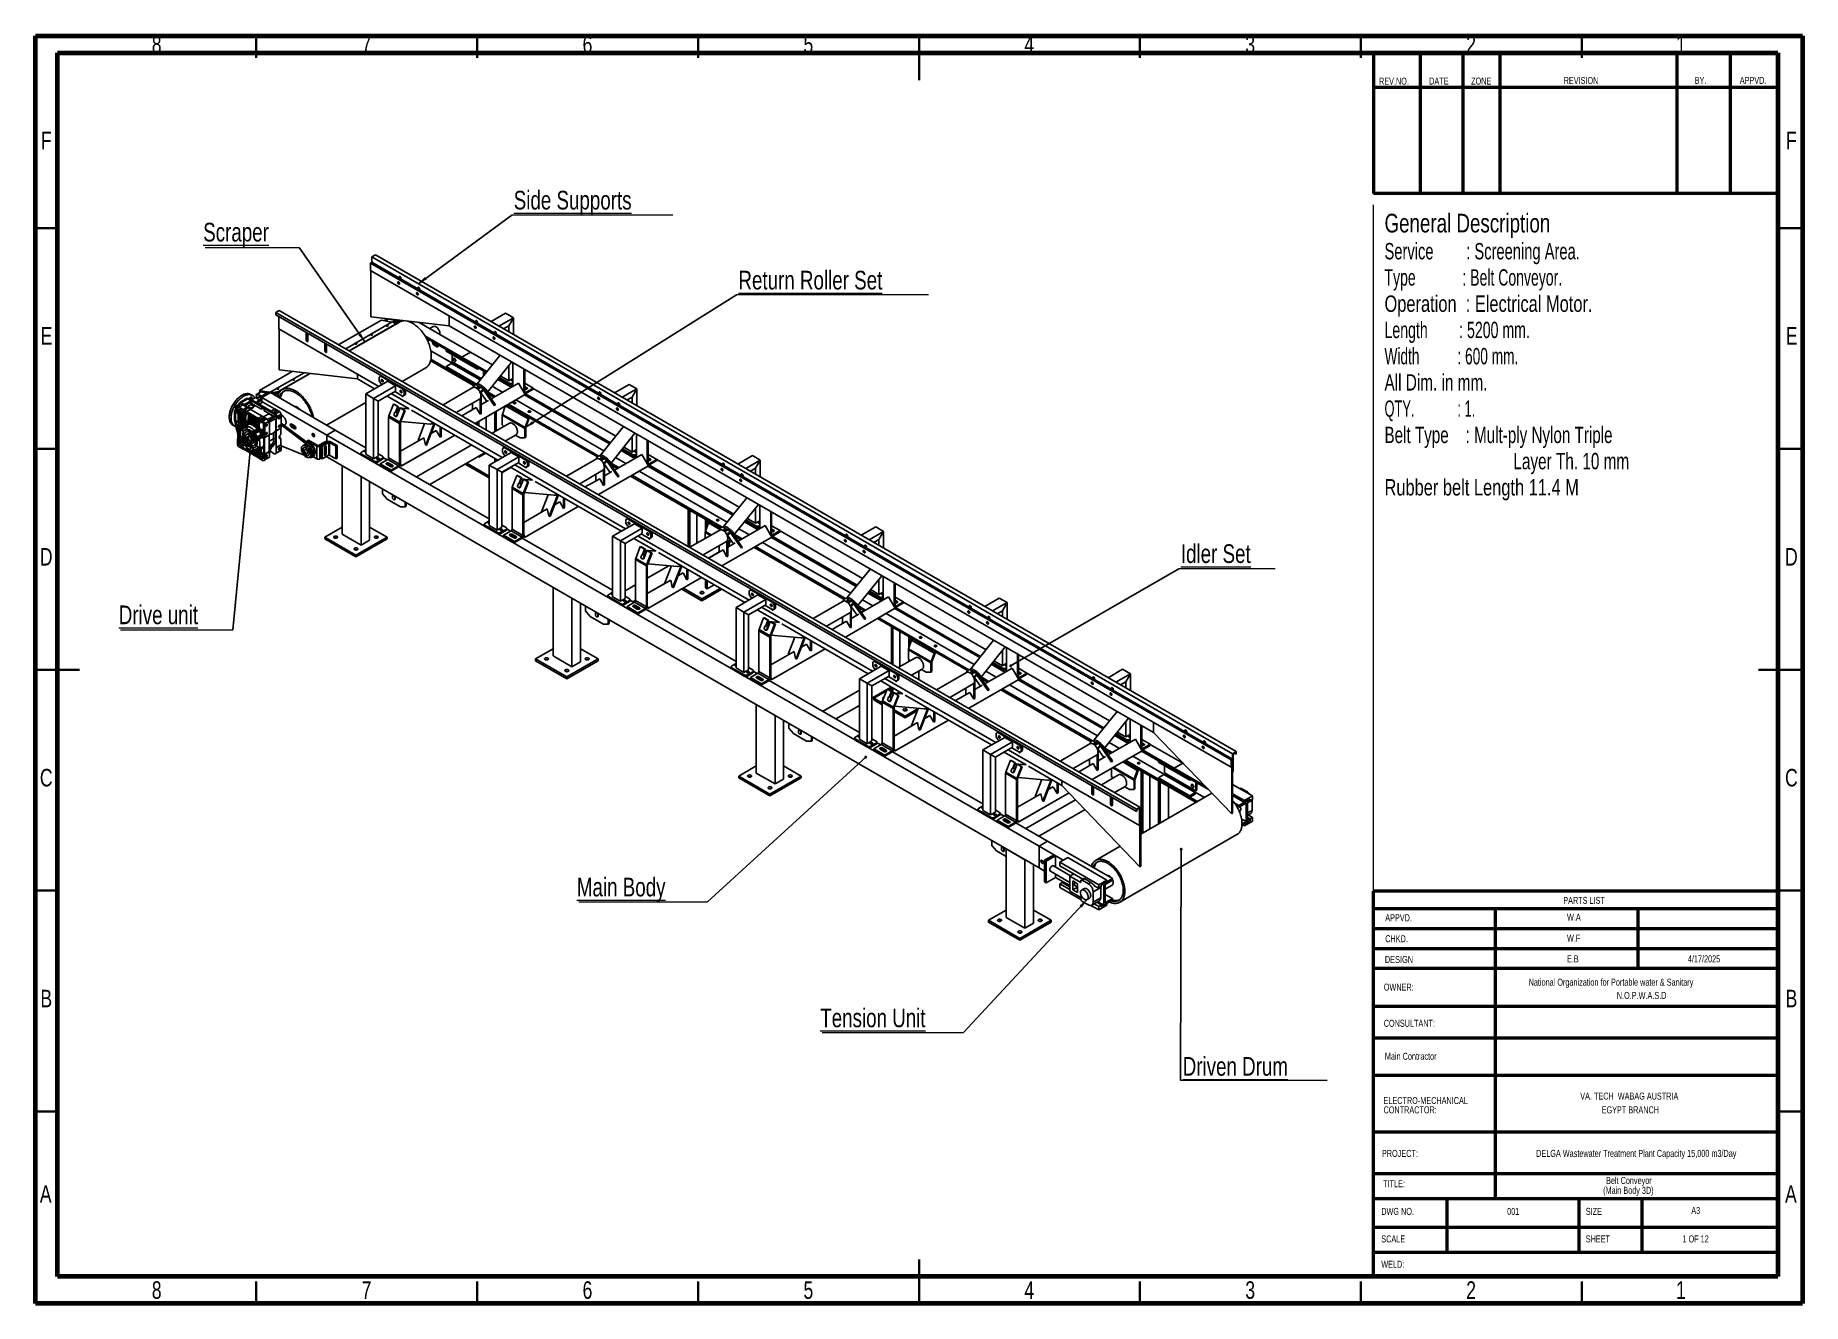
# Model space of a CAD drawing. Header units: millimetres. Extents: x 41 to 1868, y -696 to 319.
# Drawn here: x 42.9 to 442.9, y 32.2 to 319.3 of the extents above; entities that cross this region are included whole.
import ezdxf

# ---------------------------------------------------------------- set-up
doc = ezdxf.new("R2010")
doc.units = ezdxf.units.MM
doc.layers.add('BOLD', color=7, linetype='Continuous', lineweight=25)
doc.layers.add('FORMAT', color=7, linetype='Continuous')
doc.styles.add('SLDTEXTSTYLE0', font='TXT', dxfattribs={"width": 0.75})
doc.styles.add('SLDTEXTSTYLE1', font='TXT', dxfattribs={"width": 0.671875})
doc.styles.add('SLDTEXTSTYLE2', font='TXT', dxfattribs={"width": 0.640625})
doc.styles.add('SLDTEXTSTYLE3', font='TXT', dxfattribs={"width": 0.645833})
doc.styles.add('SLDTEXTSTYLE4', font='TXT', dxfattribs={"width": 0.625})
doc.styles.add('SLDTEXTSTYLE5', font='TXT', dxfattribs={"width": 0.7})
doc.styles.add('SLDTEXTSTYLE6', font='TXT', dxfattribs={"width": 0.5875})
doc.styles.add('SLDTEXTSTYLE7', font='TXT', dxfattribs={"width": 0.694444})
doc.styles.add('SLDTEXTSTYLE8', font='TXT', dxfattribs={"width": 0.687299})
doc.styles.add('SLDTEXTSTYLE9', font='TXT', dxfattribs={"width": 0.678571})
doc.dimstyles.new('SLDDIMSTYLE0', dxfattribs={"dimtxt": 2.5, "dimasz": 2.116667, "dimexe": 0, "dimexo": 0.625, "dimgap": 0, "dimtad": 1, "dimdec": 0, "dimrnd": 1e-09, "dimtxsty": 'Standard', "dimsah": 1, "dimcen": 2.5, "dimazin": 3, "dimtfac": 2.116667, "dimtdec": 0, "dimtmove": 0, "dimatfit": 3, "dimfrac": 2})
doc.dimstyles.new('SLDDIMSTYLE1', dxfattribs={"dimtxt": 2.5, "dimasz": 0.651282, "dimexe": 0, "dimexo": 0.625, "dimgap": 0, "dimtad": 1, "dimdec": 0, "dimrnd": 1e-09, "dimtxsty": 'Standard', "dimblk1": 'DOT', "dimblk2": 'DOT', "dimsah": 1, "dimcen": 2.5, "dimazin": 3, "dimtfac": 0.651282, "dimtdec": 0, "dimtmove": 0, "dimatfit": 3, "dimldrblk": 'DOT', "dimfrac": 2})

msp = doc.modelspace()

# ---------------------------------------------------------------- texts
at = {"color": 7, "linetype": 'Continuous', "lineweight": 0}
for s, insert, char_height, attachment_point, style in [('8', (70.3452, 319.2543), 3.9688, 2, 'SLDTEXTSTYLE0'), ('7', (117.8452, 319.2543), 3.9688, 2, 'SLDTEXTSTYLE0'), ('6', (167.8452, 319.2543), 3.9688, 2, 'SLDTEXTSTYLE0'), ('5', (217.8452, 319.2543), 3.9688, 2, 'SLDTEXTSTYLE0'), ('4', (267.8452, 319.2543), 3.9688, 2, 'SLDTEXTSTYLE0'), ('3', (317.8452, 319.2543), 3.9688, 2, 'SLDTEXTSTYLE0'), ('2', (367.8452, 319.2543), 3.9688, 2, 'SLDTEXTSTYLE0'), ('1', (415.3452, 319.2543), 3.9688, 2, 'SLDTEXTSTYLE0'), ('REV.NO.', (347.0013, 309.7302), 1.5875, 1, 'SLDTEXTSTYLE0'), ('DATE', (358.3542, 309.7595), 1.5875, 1, 'SLDTEXTSTYLE0'), ('ZONE', (367.8525, 309.7595), 1.5875, 1, 'SLDTEXTSTYLE0'), ('REVISION', (388.7931, 309.8867), 1.5875, 1, 'SLDTEXTSTYLE0'), ('BY.', (418.4462, 309.9159), 1.5875, 1, 'SLDTEXTSTYLE0'), ('APPVD.', (428.6572, 309.9159), 1.5875, 1, 'SLDTEXTSTYLE0'), ('F', (45.3429, 297.5043), 3.9688, 2, 'SLDTEXTSTYLE0'), ('F', (440.3429, 297.5043), 3.9688, 2, 'SLDTEXTSTYLE0'), ('E', (45.393, 253.2543), 3.9688, 2, 'SLDTEXTSTYLE0'), ('E', (440.393, 253.2543), 3.9688, 2, 'SLDTEXTSTYLE0'), ('D', (45.3378, 203.2543), 3.9688, 2, 'SLDTEXTSTYLE0'), ('D', (440.3378, 203.2543), 3.9688, 2, 'SLDTEXTSTYLE0'), ('C', (45.3438, 153.2543), 3.9688, 2, 'SLDTEXTSTYLE0'), ('C', (440.3438, 153.2543), 3.9688, 2, 'SLDTEXTSTYLE0'), ('PARTS LIST', (388.7018, 124.2793), 1.5875, 1, 'SLDTEXTSTYLE0'), ('APPVD.', (348.4171, 120.3438), 1.5875, 1, 'SLDTEXTSTYLE0'), ('W.A', (389.5505, 120.4757), 1.5875, 1, 'SLDTEXTSTYLE0'), ('CHKD.', (348.4171, 115.6101), 1.5875, 1, 'SLDTEXTSTYLE0'), ('W.F', (389.5505, 115.742), 1.5875, 1, 'SLDTEXTSTYLE0'), ('DESIGN', (348.3307, 110.9083), 1.5875, 1, 'SLDTEXTSTYLE8'), ('E.B', (389.5505, 111.0402), 1.5875, 1, 'SLDTEXTSTYLE0'), ('OWNER:', (348.0854, 104.6502), 1.5875, 1, 'SLDTEXTSTYLE0'), ('B', (45.3558, 103.2543), 3.9688, 2, 'SLDTEXTSTYLE0'), ('B', (440.3558, 103.2543), 3.9688, 2, 'SLDTEXTSTYLE0'), ('CONSULTANT:', (348.0666, 96.4553), 1.5875, 1, 'SLDTEXTSTYLE0'), ('Main Contractor', (348.3307, 88.9891), 1.5875, 1, 'SLDTEXTSTYLE0'), ('PROJECT:', (347.6642, 67.0079), 1.5875, 1, 'SLDTEXTSTYLE0'), ('TITLE:', (347.9341, 60.1444), 1.5875, 1, 'SLDTEXTSTYLE0'), ('A', (45.2248, 59.0043), 3.9688, 2, 'SLDTEXTSTYLE0'), ('(Main Body 3D)', (403.4428, 58.6409), 1.5875, 2, 'SLDTEXTSTYLE0'), ('A', (440.2248, 59.0043), 3.9688, 2, 'SLDTEXTSTYLE0'), ('DWG NO.', (347.5166, 53.8777), 1.5875, 1, 'SLDTEXTSTYLE0'), ('001', (376.0083, 53.8777), 1.5875, 1, 'SLDTEXTSTYLE0'), ('SIZE', (393.7924, 53.8777), 1.5875, 1, 'SLDTEXTSTYLE0'), ('A3', (417.6874, 54.0821), 1.5875, 1, 'SLDTEXTSTYLE0'), ('SCALE', (347.5166, 47.6413), 1.5875, 1, 'SLDTEXTSTYLE0'), ('SHEET', (393.7924, 47.6413), 1.5875, 1, 'SLDTEXTSTYLE0'), ('1 OF 12', (415.6937, 47.6413), 1.5875, 1, 'SLDTEXTSTYLE9'), ('WELD:', (347.5166, 41.9016), 1.5875, 1, 'SLDTEXTSTYLE0'), ('8', (70.3452, 37.2543), 3.9688, 2, 'SLDTEXTSTYLE0'), ('7', (117.8452, 37.2543), 3.9688, 2, 'SLDTEXTSTYLE0'), ('6', (167.8452, 37.2543), 3.9688, 2, 'SLDTEXTSTYLE0'), ('5', (217.8452, 37.2543), 3.9688, 2, 'SLDTEXTSTYLE0'), ('4', (267.8452, 37.2543), 3.9688, 2, 'SLDTEXTSTYLE0'), ('3', (317.8452, 37.2543), 3.9688, 2, 'SLDTEXTSTYLE0'), ('2', (367.8452, 37.2543), 3.9688, 2, 'SLDTEXTSTYLE0'), ('1', (415.3452, 37.2543), 3.9688, 2, 'SLDTEXTSTYLE0')]:
    msp.add_mtext(s, dxfattribs=dict(at, insert=insert, char_height=char_height, attachment_point=attachment_point, style=style))
at = {"layer": 'BOLD', "char_height": 1.5875, "style": 'SLDTEXTSTYLE0'}
for s, insert, attachment_point in [('National Organization for Portable water & Sanitary', (380.8686, 105.7589), 1), ('Belt Conveyor', (403.559, 60.8749), 2)]:
    msp.add_mtext(s, dxfattribs=dict(at, insert=insert, attachment_point=attachment_point))
at = {"layer": 'FORMAT', "char_height": 1.5875, "style": 'SLDTEXTSTYLE0'}
for s, insert, attachment_point in [('4/17/2025', (416.9113, 111.0402), 1), ('N.O.P.W.A.S.D', (400.8256, 102.762), 1), ('DELGA Wastewater Treatment Plant Capacity 15,000 m3/Day', (405.2286, 67.0079), 2)]:
    msp.add_mtext(s, dxfattribs=dict(at, insert=insert, attachment_point=attachment_point))

# ---------------------------------------------------------------- blocks, each defined once
blk = doc.blocks.new('SW_NOTE_0')
at = {"color": 0, "linetype": 'Continuous', "lineweight": 0, "attachment_point": 1}
for s, insert, char_height, style in [('General Description', (0, 5.46), 4.2333, 'SLDTEXTSTYLE0'), ('Service        : Screening Area.', (0, -1.16), 3.7042, 'SLDTEXTSTYLE1'), ('Type            : Belt Conveyor.', (0, -7.1), 3.7042, 'SLDTEXTSTYLE2'), ('Operation  : Electrical Motor.', (0, -13.04), 3.7042, 'SLDTEXTSTYLE0'), ('Length        : 5200 mm.', (0, -18.98), 3.7042, 'SLDTEXTSTYLE3'), ('Width          : 600 mm.', (0, -24.92), 3.7042, 'SLDTEXTSTYLE4'), ('All Dim. in mm.', (0, -30.86), 3.7042, 'SLDTEXTSTYLE5'), ('QTY.            : 1.', (0, -36.8), 3.7042, 'SLDTEXTSTYLE6'), ('Belt Type    : Mult-ply Nylon Triple', (0, -42.74), 3.7042, 'SLDTEXTSTYLE7'), ('Layer Th. 10 mm', (29.17, -48.68), 3.7042, 'SLDTEXTSTYLE5'), ('Rubber belt Length 11.4 M', (0, -54.61), 3.7042, 'SLDTEXTSTYLE0')]:
    blk.add_mtext(s, dxfattribs=dict(at, insert=insert, char_height=char_height, style=style))
blk = doc.blocks.new('SW_NOTE_0_1')
at = {"color": 0, "linetype": 'Continuous', "lineweight": 0, "char_height": 1.5875, "attachment_point": 1, "style": 'SLDTEXTSTYLE0'}
for s, insert in [('ELECTRO-MECHANICAL', (0, 2.05)), ('CONTRACTOR:', (0, -0.07))]:
    blk.add_mtext(s, dxfattribs=dict(at, insert=insert))
blk = doc.blocks.new('SW_NOTE_0_2')
at = {"layer": 'BOLD', "color": 0, "char_height": 1.5875, "attachment_point": 2, "style": 'SLDTEXTSTYLE0'}
for s, insert in [('VA. TECH  WABAG AUSTRIA', (13.44, 2.05)), ('EGYPT BRANCH', (13.68, -1.07))]:
    blk.add_mtext(s, dxfattribs=dict(at, insert=insert))
blk = doc.blocks.new('SW_NOTE_0_3')
at = {"color": 0, "linetype": 'Continuous', "lineweight": 0}
blk.add_line((36.44, 0), (0, 0), dxfattribs=at)
at = {"color": 0, "linetype": 'Continuous', "lineweight": 0, "insert": (0.41, 5.55), "char_height": 4.2333, "attachment_point": 1, "style": 'SLDTEXTSTYLE0'}
blk.add_mtext('\\LSide Supports', dxfattribs=at)
blk = doc.blocks.new('SW_NOTE_0_4')
at = {"color": 0, "linetype": 'Continuous', "lineweight": 0}
blk.add_line((-25.4, 0), (0, 0), dxfattribs=at)
at = {"color": 0, "linetype": 'Continuous', "lineweight": 0, "insert": (-25.8, 5.5), "char_height": 4.2333, "attachment_point": 1, "style": 'SLDTEXTSTYLE0'}
blk.add_mtext('\\LDrive unit', dxfattribs=at)
blk = doc.blocks.new('SW_NOTE_0_5')
at = {"color": 0, "linetype": 'Continuous', "lineweight": 0}
blk.add_line((-21.33, 0), (0, 0), dxfattribs=at)
at = {"color": 0, "linetype": 'Continuous', "lineweight": 0, "insert": (-21.75, 5.57), "char_height": 4.233, "attachment_point": 1, "style": 'SLDTEXTSTYLE0'}
blk.add_mtext('\\LScraper', dxfattribs=at)
blk = doc.blocks.new('SW_NOTE_0_6')
at = {"color": 0, "linetype": 'Continuous', "lineweight": 0}
blk.add_line((21.77, 0), (0, 0), dxfattribs=at)
at = {"color": 0, "linetype": 'Continuous', "lineweight": 0, "insert": (0.43, 5.55), "char_height": 4.2333, "attachment_point": 1, "style": 'SLDTEXTSTYLE0'}
blk.add_mtext('\\LIdler Set', dxfattribs=at)
blk = doc.blocks.new('_Dot')
at = {"color": 0, "linetype": 'ByBlock', "lineweight": -2}
blk.add_line((-0.5, 0), (-1, 0), dxfattribs=at)
at = {"color": 0, "linetype": 'ByBlock', "const_width": 0.5}
blk.add_lwpolyline([(-0.25, 0, 1), (0.25, 0, 1)], format="xyb", close=True, dxfattribs=at)
blk = doc.blocks.new('SW_NOTE_0_7')
at = {"color": 0, "linetype": 'Continuous', "lineweight": 0}
blk.add_line((43.45, 0), (0, 0), dxfattribs=at)
at = {"color": 0, "linetype": 'Continuous', "lineweight": 0, "insert": (0.42, 5.48), "char_height": 4.2333, "attachment_point": 1, "style": 'SLDTEXTSTYLE0'}
blk.add_mtext('\\LReturn Roller Set', dxfattribs=at)
blk = doc.blocks.new('SW_NOTE_0_8')
at = {"color": 0, "linetype": 'Continuous', "lineweight": 0}
blk.add_line((-29.14, 0), (0, 0), dxfattribs=at)
at = {"color": 0, "linetype": 'Continuous', "lineweight": 0, "insert": (-29.6, 5.5), "char_height": 4.2333, "attachment_point": 1, "style": 'SLDTEXTSTYLE0'}
blk.add_mtext('\\LMain Body', dxfattribs=at)
blk = doc.blocks.new('SW_NOTE_0_9')
at = {"color": 0, "linetype": 'Continuous', "lineweight": 0}
blk.add_line((33.17, 0), (0, 0), dxfattribs=at)
at = {"color": 0, "linetype": 'Continuous', "lineweight": 0, "insert": (0.49, 5.34), "char_height": 4.2333, "attachment_point": 1, "style": 'SLDTEXTSTYLE0'}
blk.add_mtext('\\LDriven Drum', dxfattribs=at)
blk = doc.blocks.new('SW_NOTE_0_10')
at = {"color": 0, "linetype": 'Continuous', "lineweight": 0}
blk.add_line((-31.96, 0), (0, 0), dxfattribs=at)
at = {"color": 0, "linetype": 'Continuous', "lineweight": 0, "insert": (-32.42, 5.42), "char_height": 4.2333, "attachment_point": 1, "style": 'SLDTEXTSTYLE0'}
blk.add_mtext('\\LTension Unit', dxfattribs=at)

# ---------------------------------------------------------------- linework, layer by layer
at = {"color": 7, "linetype": 'Continuous', "lineweight": 70}
for p, q in [((42.8852, 32.1941), (42.8852, 319.1941)), ((42.8852, 319.1941), (442.8852, 319.1941)), ((442.8852, 319.1941), (442.8852, 32.1941)), ((47.8852, 38.3277), (47.8852, 315.3277)), ((47.8852, 315.3277), (437.2876, 315.3277)), ((437.2876, 315.3277), (437.2876, 38.3277)), ((437.2876, 38.3277), (47.8852, 38.3277)), ((442.8852, 32.1941), (42.8852, 32.1941))]:
    msp.add_line(p, q, dxfattribs=at)
at = {"color": 7, "linetype": 'Continuous', "lineweight": 35}
for p, q in [((92.8852, 314.1941), (92.8852, 319.1941)), ((142.8852, 314.1941), (142.8852, 319.1941)), ((192.8852, 314.1941), (192.8852, 319.1941)), ((242.8852, 319.1951), (242.8852, 309.1931)), ((242.8852, 314.1941), (242.8852, 319.1941)), ((292.8852, 314.1941), (292.8852, 319.1941)), ((342.8852, 314.1941), (342.8852, 319.1941)), ((392.8852, 314.1941), (392.8852, 319.1941)), ((47.8852, 275.6941), (42.8852, 275.6941)), ((437.8852, 275.6941), (442.8852, 275.6941)), ((47.8852, 225.6941), (42.8852, 225.6941)), ((437.8852, 225.6941), (442.8852, 225.6941)), ((42.8842, 175.6941), (52.8862, 175.6941)), ((47.8852, 175.6941), (42.8852, 175.6941)), ((442.8862, 175.6941), (432.8842, 175.6941)), ((437.8852, 175.6941), (442.8852, 175.6941)), ((47.8852, 125.6941), (42.8852, 125.6941)), ((437.8852, 125.6941), (442.8852, 125.6941)), ((47.8852, 75.6941), (42.8852, 75.6941)), ((437.8852, 75.6941), (442.8852, 75.6941)), ((242.8852, 32.1931), (242.8852, 42.1951)), ((92.8852, 37.1941), (92.8852, 32.1941)), ((142.8852, 37.1941), (142.8852, 32.1941)), ((192.8852, 37.1941), (192.8852, 32.1941)), ((242.8852, 37.1941), (242.8852, 32.1941)), ((292.8852, 37.1941), (292.8852, 32.1941)), ((342.8852, 37.1941), (342.8852, 32.1941)), ((392.8852, 37.1941), (392.8852, 32.1941))]:
    msp.add_line(p, q, dxfattribs=at)
at = {"color": 7, "linetype": 'Continuous', "lineweight": 50}
for p, q in [((345.728, 315.3277), (345.728, 283.5047)), ((356.304, 315.3277), (356.304, 283.6414)), ((365.9634, 315.3277), (365.9634, 283.5047)), ((374.3208, 315.3277), (374.3208, 283.5047)), ((414.4375, 315.3277), (414.4375, 283.5047)), ((426.4741, 315.3277), (426.4741, 283.5047)), ((437.2876, 307.5119), (345.728, 307.5119)), ((437.2876, 283.5047), (345.728, 283.5047)), ((437.2876, 125.5701), (345.6898, 125.5701)), ((345.6898, 125.5701), (345.6898, 112.5551)), ((437.2876, 121.5551), (345.6898, 121.5551)), ((373.3328, 117.0551), (373.3328, 121.5551)), ((405.6241, 108.0551), (405.6241, 121.5551)), ((437.2876, 117.0551), (345.6898, 117.0551)), ((373.3328, 112.5551), (373.3328, 117.0551)), ((345.6898, 112.5551), (345.6898, 38.3277)), ((437.2876, 112.5551), (345.6898, 112.5551)), ((373.3328, 108.0551), (373.3328, 112.5551)), ((437.2876, 108.0551), (345.6898, 108.0551)), ((373.3328, 56.0195), (373.3328, 108.0551)), ((437.2876, 99.4611), (345.6898, 99.4611)), ((437.2876, 92.3096), (345.6898, 92.3096)), ((437.2876, 83.8355), (345.6898, 83.8355)), ((437.2876, 71.0251), (345.6898, 71.0251)), ((437.2876, 61.5613), (345.6898, 61.5613)), ((345.6898, 56.0195), (437.2876, 56.0195)), ((362.4424, 43.8277), (362.4424, 56.0195)), ((392.325, 43.8277), (392.325, 56.0195)), ((406.5955, 43.8277), (406.5955, 56.0195)), ((345.6898, 49.4914), (437.2876, 49.4914)), ((345.6898, 43.8277), (437.2876, 43.8277))]:
    msp.add_line(p, q, dxfattribs=at)
at = {"color": 7, "linetype": 'Continuous', "lineweight": 18}
msp.add_line((345.7692, 121.5195), (345.728, 280.9559), dxfattribs=at)
at = {"color": 7, "linetype": 'Continuous', "lineweight": 25}
for p, q in [((119.8755, 269.6242), (119.0623, 269.1547)), ((119.0623, 269.1547), (313.8703, 156.6945)), ((119.0623, 267.9299), (119.0623, 269.1547)), ((119.8755, 269.6242), (314.6834, 157.1639)), ((118.8502, 267.8074), (118.7441, 267.7462)), ((118.7441, 266.1131), (118.7441, 267.7462)), ((118.7441, 267.7462), (313.5521, 155.286)), ((313.5521, 153.6529), (118.7441, 266.1131)), ((118.8502, 267.8074), (119.0623, 267.9299)), ((118.8502, 267.8074), (313.6581, 155.3472)), ((136.5279, 257.6023), (118.8502, 267.8074)), ((118.8502, 266.0519), (118.8502, 255.5593)), ((136.74, 257.7248), (119.0623, 267.9299)), ((125.2142, 264.5827), (125.3202, 264.6439)), ((125.2142, 264.5827), (125.2142, 264.3785)), ((125.3202, 264.6439), (125.3202, 264.3173)), ((125.6384, 264.1336), (125.6384, 264.3377)), ((129.4568, 262.1334), (129.5629, 262.1947)), ((129.4568, 262.1334), (129.4568, 261.9293)), ((129.5629, 262.1947), (129.5629, 261.8681)), ((129.8811, 261.6844), (129.8811, 261.8885)), ((97.2835, 256.582), (98.0966, 257.0515)), ((97.2835, 256.0513), (97.2835, 256.582)), ((97.2835, 256.582), (292.0914, 144.1218)), ((97.2835, 256.0513), (292.0914, 143.5911)), ((98.0966, 257.0515), (292.9045, 144.5912)), ((136.5279, 257.6023), (136.74, 257.7248)), ((136.5279, 257.6023), (295.9805, 165.5523)), ((136.74, 257.7248), (296.1926, 165.6748)), ((149.3265, 256.4185), (146.0387, 254.5205)), ((151.0943, 255.398), (149.3265, 256.4185)), ((97.9906, 252.9075), (97.9906, 255.6431)), ((120.6176, 239.8452), (97.9906, 252.9075)), ((98.0966, 252.8463), (98.0966, 243.5785)), ((104.1424, 252.0917), (104.1424, 250.3768)), ((104.2485, 252.0305), (104.2485, 250.4381)), ((111.5364, 249.2928), (121.1976, 254.8701)), ((123.6364, 254.4411), (113.1274, 248.3744)), ((113.9328, 247.9095), (123.7553, 253.5799)), ((125.2839, 254.4185), (113.9708, 247.8875)), ((118.8502, 255.5593), (136.5279, 253.5196)), ((123.5277, 254.3784), (121.1976, 254.8701)), ((122.5524, 255.1322), (121.8573, 254.7309)), ((124.454, 254.7621), (122.8788, 255.0945)), ((123.8049, 254.4056), (123.6364, 254.4411)), ((123.8602, 254.9813), (123.7411, 254.9125)), ((124.454, 254.6359), (123.9705, 254.3568)), ((124.0189, 254.963), (124.3167, 254.791)), ((124.454, 254.3284), (124.1912, 254.1766)), ((124.2572, 253.9138), (124.2038, 254.1393)), ((124.454, 253.9394), (124.454, 254.9127)), ((124.7369, 254.1027), (124.7369, 254.8801)), ((124.7369, 254.5895), (124.7369, 254.8801)), ((124.7369, 254.5895), (125.1585, 254.3461)), ((124.9032, 254.8609), (125.4901, 254.5221)), ((129.7637, 254.3001), (141.3539, 247.6093)), ((132.9508, 253.3858), (132.1492, 252.923)), ((136.5279, 253.5196), (136.5279, 255.8468)), ((295.9805, 161.4696), (136.5279, 253.5196)), ((142.5383, 254.5817), (142.6444, 254.6429)), ((142.5383, 254.3775), (142.5383, 254.5817)), ((142.7833, 254.6822), (142.6444, 254.602)), ((142.6444, 254.3163), (142.6444, 254.6429)), ((142.6444, 254.4388), (142.9626, 254.2551)), ((142.9626, 254.3367), (142.9626, 254.1326)), ((146.7809, 252.1324), (146.887, 252.1937)), ((146.7809, 251.9283), (146.7809, 252.1324)), ((146.887, 251.8671), (146.887, 252.1937)), ((146.9879, 252.2579), (146.9982, 252.2519)), ((151.0943, 255.398), (147.8064, 253.5)), ((150.0336, 253.5609), (148.8673, 252.8876)), ((151.0943, 255.398), (150.0336, 253.5609)), ((150.0336, 253.5609), (150.0336, 252.2142)), ((151.0943, 255.398), (151.0943, 251.6019)), ((104.2485, 250.4381), (104.1424, 250.3768)), ((104.5667, 250.1319), (104.5667, 251.8468)), ((108.385, 249.6425), (108.385, 247.9276)), ((108.4911, 249.5812), (108.4911, 247.9888)), ((108.8093, 247.6827), (108.8093, 249.3976)), ((131.0547, 251.3097), (139.4093, 246.4867)), ((131.3813, 250.7538), (139.4093, 246.1192)), ((133.0807, 249.2416), (133.3989, 249.4253)), ((133.7878, 248.8334), (133.0807, 249.2416)), ((134.0685, 249.0388), (133.3989, 249.4253)), ((135.8738, 248.1603), (135.8738, 247.8337)), ((135.8738, 248.1603), (142.9449, 244.0782)), ((146.887, 251.9895), (147.2052, 251.8058)), ((147.2052, 251.8875), (147.2052, 251.6834)), ((108.4911, 247.9888), (108.385, 247.9276)), ((125.9267, 240.9855), (131.2609, 244.0649)), ((132.3639, 245.6547), (139.4093, 241.5874)), ((132.4058, 247.8757), (141.0357, 242.8938)), ((132.4334, 245.982), (139.4093, 241.9549)), ((135.8738, 247.8337), (142.9449, 243.7516)), ((137.1112, 245.0369), (135.8738, 244.3225)), ((135.8738, 244.3225), (142.8713, 240.2829)), ((135.8738, 244.3225), (135.8738, 243.9959)), ((137.1112, 245.0369), (143.5731, 241.3065)), ((137.2173, 247.0581), (137.2173, 245.4247)), ((137.2173, 245.4247), (143.8197, 241.6133)), ((139.4093, 246.4867), (141.3539, 247.6093)), ((139.4093, 246.1192), (139.4093, 246.4867)), ((145.0976, 243.2029), (139.4093, 246.4867)), ((144.8958, 242.952), (139.4093, 246.1192)), ((146.3303, 244.7364), (141.3539, 247.6093)), ((148.0458, 246.8705), (142.8672, 240.4283)), ((142.9449, 244.0782), (142.9449, 243.7516)), ((145.2053, 238.5487), (150.6749, 245.3528)), ((150.0336, 244.555), (150.0336, 241.1086)), ((150.9882, 239.8841), (150.9882, 245.1719)), ((93.6205, 238.9502), (101.048, 243.238)), ((103.6999, 242.932), (96.0592, 238.5212)), ((98.0966, 243.5785), (115.7743, 241.5388)), ((98.2994, 238.8845), (105.0423, 242.7771)), ((105.1057, 242.7698), (98.7674, 239.1108)), ((115.7743, 241.5388), (115.7743, 242.6412)), ((119.6628, 239.294), (115.7743, 241.5388)), ((117.6835, 238.1514), (122.6332, 241.0088)), ((121.0422, 242.1314), (120.6887, 241.9272)), ((120.6887, 241.1107), (120.6887, 241.9272)), ((120.6887, 241.1107), (121.0422, 240.4983)), ((121.2191, 242.2335), (121.0422, 242.1314)), ((121.0422, 242.1314), (125.992, 239.274)), ((121.3956, 240.2943), (121.0422, 240.4983)), ((121.5726, 241.1231), (121.5726, 241.1441)), ((122.6332, 241.0088), (124.401, 239.9883)), ((135.8738, 243.9959), (142.4629, 240.1921)), ((139.4093, 241.5874), (139.4093, 241.9549)), ((142.4629, 240.1921), (139.4093, 241.9549)), ((142.1692, 239.9942), (139.4093, 241.5874)), ((140.9297, 242.8326), (141.0357, 242.8938)), ((141.0357, 242.8938), (141.0357, 243.2204)), ((143.6403, 241.3901), (141.0357, 242.8938)), ((143.3802, 239.8266), (142.7615, 240.1837)), ((142.9449, 243.7516), (143.2278, 243.9149)), ((142.9449, 240.1462), (142.9449, 240.0779)), ((144.2884, 243.3026), (144.2884, 242.1963)), ((144.5712, 242.5481), (144.5712, 243.1394)), ((146.062, 237.0269), (152.2257, 240.5851)), ((150.6107, 239.6528), (147.5249, 241.4342)), ((150.9289, 239.8366), (147.7267, 241.6852)), ((147.7267, 241.6852), (150.122, 240.3024)), ((147.8612, 241.8525), (150.122, 240.5474)), ((148.2659, 242.356), (148.2659, 242.1292)), ((148.2659, 242.1292), (150.0336, 241.1086)), ((150.0336, 241.1086), (150.9882, 241.6597)), ((150.122, 240.5474), (150.122, 240.3024)), ((150.8291, 240.5474), (150.9882, 240.6392)), ((150.8291, 240.5474), (150.8291, 240.3024)), ((150.8291, 240.3024), (150.9882, 240.3942)), ((152.2257, 240.5851), (153.7257, 237.9871)), ((153.4631, 238.4554), (153.4631, 243.7432)), ((153.6752, 238.5778), (153.6752, 243.6207)), ((153.6752, 240.5372), (155.5844, 239.435)), ((177.2572, 240.2945), (173.9694, 238.3964)), ((179.025, 239.2739), (177.2572, 240.2945)), ((89.1394, 236.2035), (88.6377, 235.3737)), ((90.8612, 237.1975), (89.1394, 236.2035)), ((89.1394, 236.2035), (89.3338, 236.0912)), ((89.281, 236.0039), (89.3338, 236.0912)), ((89.3338, 236.0912), (91.0556, 237.0852)), ((89.4169, 236.1392), (90.9725, 237.0373)), ((89.4169, 236.1392), (90.1594, 235.7106)), ((90.1594, 235.7106), (91.715, 236.6086)), ((90.3715, 235.5064), (91.5029, 236.1596)), ((91.3692, 236.9437), (90.8612, 237.1975)), ((90.8612, 237.1975), (91.0556, 237.0852)), ((91.715, 236.6086), (90.9725, 237.0373)), ((91.0556, 237.0852), (91.1084, 237.0588)), ((91.1172, 237.055), (91.8596, 236.6264)), ((91.7387, 236.7447), (91.1172, 237.055)), ((91.3692, 236.9437), (91.4237, 237.2478)), ((91.555, 236.8364), (91.3692, 236.9437)), ((91.4237, 237.2478), (91.6872, 237.4929)), ((91.4597, 236.8914), (91.7031, 237.1179)), ((91.5029, 236.1596), (92.5054, 235.3767)), ((91.8268, 237.0464), (91.5951, 236.8308)), ((91.752, 236.7525), (91.5951, 236.8308)), ((91.5951, 236.8308), (91.7414, 236.7464)), ((92.0001, 237.7967), (91.6112, 238.0212)), ((91.6532, 236.0422), (91.6796, 236.0575)), ((94.0661, 234.6798), (91.6796, 236.0575)), ((91.6872, 237.4929), (91.8888, 237.3923)), ((91.8387, 236.8025), (91.7012, 236.7231)), ((91.7012, 236.7231), (91.9271, 236.5927)), ((91.7031, 237.1179), (91.7635, 237.4549)), ((91.7031, 237.1179), (91.8268, 237.0464)), ((91.8888, 237.3923), (91.8268, 237.0464)), ((92.6873, 237.2924), (91.8387, 236.8025)), ((93.5358, 235.8228), (91.8387, 236.8025)), ((91.9271, 236.5927), (91.8596, 236.6264)), ((91.9271, 236.4861), (91.9271, 236.5927)), ((91.9271, 236.4861), (94.255, 235.1423)), ((92.6873, 237.2924), (94.3843, 236.3127)), ((92.8935, 238.0105), (93.9542, 238.6228)), ((92.8935, 238.0105), (94.3012, 237.7134)), ((93.1235, 237.0406), (92.8935, 238.0105)), ((93.5181, 237.4652), (93.1646, 237.261)), ((93.1646, 237.0168), (93.1646, 237.261)), ((93.8717, 237.6693), (93.5181, 237.4652)), ((93.5181, 237.4652), (93.8717, 237.261)), ((94.3843, 236.3127), (93.5358, 235.8228)), ((93.5358, 235.782), (94.3843, 236.2719)), ((93.7289, 238.4927), (93.6205, 238.9502)), ((93.6205, 238.9502), (95.6879, 238.5139)), ((95.8162, 238.5879), (93.8717, 237.4654)), ((93.8717, 237.6693), (94.0482, 237.5673)), ((94.1545, 237.3021), (93.8717, 237.4654)), ((93.8717, 237.4654), (93.8717, 236.6086)), ((93.8979, 238.5902), (93.8868, 238.637)), ((93.8868, 238.637), (95.3619, 238.3257)), ((96.0991, 238.4247), (94.1545, 237.3021)), ((94.1545, 237.3021), (94.1545, 236.4454)), ((94.1545, 237.3021), (108.827, 228.8319)), ((94.3843, 236.3127), (94.3843, 236.2719)), ((97.036, 234.7411), (94.3843, 236.2719)), ((96.0991, 238.4247), (95.8162, 238.5879)), ((96.0592, 238.5212), (96.2278, 238.4856)), ((96.0592, 238.5212), (96.0794, 238.436)), ((96.0991, 238.4247), (110.7715, 229.9544)), ((97.9993, 238.4482), (97.0288, 237.8879)), ((108.7949, 231.0955), (117.6835, 236.2268)), ((117.6835, 238.1514), (117.6835, 224.4743)), ((119.4513, 237.1309), (117.6835, 238.1514)), ((119.4513, 237.1309), (124.401, 239.9883)), ((119.4513, 237.1309), (119.4513, 223.4538)), ((119.4513, 237.1309), (120.5119, 236.5184)), ((120.5119, 236.5184), (124.401, 238.7635)), ((120.5119, 236.5184), (120.5119, 224.0661)), ((127.5111, 234.7633), (122.4914, 237.6611)), ((148.5483, 223.7212), (123.4462, 238.2123)), ((125.992, 237.6409), (124.2242, 238.6614)), ((124.401, 239.9883), (124.401, 238.7635)), ((125.8152, 238.6739), (125.8152, 238.6949)), ((125.992, 239.274), (126.1689, 239.3761)), ((126.3455, 238.6616), (125.992, 239.274)), ((125.992, 237.6409), (126.3455, 237.8451)), ((126.2748, 237.8042), (125.992, 237.6409)), ((126.1334, 237.7225), (126.1334, 237.6817)), ((126.6284, 238.0083), (126.2748, 237.8042)), ((126.6284, 238.8249), (126.3455, 238.6616)), ((126.3455, 238.6616), (126.3455, 237.8451)), ((126.3455, 237.8451), (126.6284, 238.0083)), ((126.3808, 239.2537), (126.6284, 238.8249)), ((126.6284, 238.8249), (126.6284, 238.0083)), ((141.9298, 239.5715), (135.1529, 235.6593)), ((138.1532, 233.9273), (143.4297, 236.9733)), ((141.7958, 234.5641), (141.7958, 236.0302)), ((142.4232, 231.4623), (153.7257, 237.9871)), ((142.4232, 231.4623), (153.5757, 237.9005)), ((142.9253, 239.5053), (143.1716, 239.1549)), ((142.9449, 239.3053), (142.9449, 239.4774)), ((143.5317, 239.6556), (143.2561, 239.3128)), ((143.2752, 239.2857), (143.2561, 239.3128)), ((143.2864, 239.5146), (143.4701, 239.7432)), ((143.2864, 239.5146), (143.348, 239.427)), ((143.4701, 239.7432), (143.5317, 239.6556)), ((143.6465, 239.8018), (143.5304, 239.6573)), ((143.5636, 233.5435), (143.5636, 237.0851)), ((143.7757, 233.6659), (143.7757, 238.2663)), ((143.7757, 235.7071), (145.4434, 236.6698)), ((143.7765, 238.2941), (145.0697, 236.4541)), ((144.5292, 239.1632), (143.9105, 239.5204)), ((143.971, 238.7441), (144.0203, 238.6739)), ((144.1122, 238.7882), (144.0203, 238.6739)), ((144.1122, 238.7882), (144.0743, 238.842)), ((144.4355, 238.8513), (144.6192, 239.0798)), ((144.4355, 238.8513), (146.8376, 235.4335)), ((144.6192, 239.0798), (147.0213, 235.662)), ((144.8894, 236.35), (144.8894, 236.7107)), ((146.6856, 237.3869), (145.2105, 238.2385)), ((147.0039, 237.5707), (145.2384, 238.5898)), ((148.6302, 238.5095), (146.2694, 239.8724)), ((150.9882, 239.8841), (150.9884, 239.8709)), ((171.5711, 225.2661), (151.6305, 236.7775)), ((153.6752, 238.5778), (153.4631, 238.4554)), ((153.4633, 238.4415), (153.4631, 238.4554)), ((153.7257, 237.9871), (153.5757, 237.9005)), ((172.8266, 226.8279), (153.611, 237.9208)), ((154.1525, 239.5269), (153.6752, 239.8024)), ((154.1525, 239.2819), (153.6752, 239.5574)), ((173.0283, 227.0789), (153.8094, 238.1737)), ((155.5844, 239.435), (153.8874, 238.4553)), ((155.5844, 239.19), (153.8874, 238.2104)), ((153.8874, 238.4553), (153.8874, 238.2104)), ((154.1525, 239.5269), (154.1525, 239.2819)), ((154.1834, 239.2615), (154.1525, 239.2819)), ((155.5844, 239.435), (155.5844, 239.19)), ((174.261, 228.6124), (155.5844, 239.3941)), ((170.469, 238.4576), (170.5751, 238.5188)), ((170.469, 238.2535), (170.469, 238.4576)), ((170.714, 238.5582), (170.5751, 238.478)), ((170.5751, 238.1922), (170.5751, 238.5188)), ((170.5751, 238.3147), (170.8933, 238.131)), ((170.8933, 238.2127), (170.8933, 238.0085)), ((174.7117, 236.0084), (174.8177, 236.0696)), ((174.7117, 235.8042), (174.7117, 236.0084)), ((174.8177, 235.743), (174.8177, 236.0696)), ((174.9186, 236.1338), (174.929, 236.1278)), ((179.025, 239.2739), (175.7372, 237.3759)), ((177.9643, 237.4368), (176.798, 236.7635)), ((179.025, 239.2739), (177.9643, 237.4368)), ((177.9643, 237.4368), (177.9643, 236.0902)), ((179.025, 239.2739), (179.025, 235.4779)), ((88.4114, 234.9993), (87.9673, 234.2648)), ((87.9673, 234.2648), (87.9673, 232.2308)), ((87.9673, 234.2648), (88.1618, 234.1526)), ((87.9673, 232.2308), (88.1553, 231.5158)), ((87.9673, 232.2308), (88.1618, 232.1186)), ((88.1068, 235.1875), (88.2947, 235.5287)), ((88.1873, 234.9297), (88.1068, 235.1875)), ((88.156, 235.0298), (88.3321, 235.0845)), ((88.1618, 234.1526), (88.2183, 234.2461)), ((88.1618, 232.1186), (88.1618, 234.1526)), ((88.7805, 233.6898), (88.1618, 234.0469)), ((88.1618, 232.1485), (88.1618, 234.0469)), ((88.1618, 232.1485), (88.7805, 231.7913)), ((88.1658, 232.1031), (88.1618, 232.1186)), ((88.7875, 231.7329), (88.1688, 232.0901)), ((88.6921, 230.1008), (88.1688, 232.0901)), ((88.4114, 234.9993), (88.1873, 234.9297)), ((88.2293, 234.2651), (89.2722, 235.9899)), ((88.2293, 234.2651), (88.848, 233.9079)), ((88.2947, 235.5287), (88.5632, 235.6121)), ((88.52, 235.4258), (88.3321, 235.0845)), ((88.3321, 235.0845), (88.6232, 234.9165)), ((88.6055, 234.8872), (88.4114, 234.9993)), ((88.52, 235.4258), (88.4708, 235.5834)), ((88.52, 235.4258), (88.8247, 235.2499)), ((88.5632, 235.6121), (88.6377, 235.3737)), ((88.6377, 235.3737), (88.8319, 235.2616)), ((89.0103, 235.1697), (88.6568, 234.9656)), ((88.6568, 234.3016), (88.6568, 234.9656)), ((88.975, 234.1179), (88.6568, 234.3016)), ((88.7805, 231.7913), (88.7805, 233.6898)), ((88.8426, 233.5524), (88.931, 233.5014)), ((88.848, 233.9079), (88.975, 234.1179)), ((88.9495, 231.9791), (88.8612, 232.0301)), ((88.898, 232.1785), (88.9864, 232.1275)), ((89.006, 233.3769), (88.9176, 233.4279)), ((88.975, 234.1179), (88.975, 234.5777)), ((89.8588, 235.6596), (89.0103, 235.1697)), ((90.7074, 234.19), (89.0103, 235.1697)), ((89.1437, 234.0314), (89.0553, 234.0824)), ((89.1744, 234.1995), (89.2628, 234.1485)), ((90.5453, 233.9161), (89.1871, 234.7002)), ((91.5559, 234.6799), (89.8588, 235.6596)), ((90.3715, 235.4248), (90.3185, 235.3942)), ((90.3715, 235.5064), (91.0729, 234.9587)), ((90.3715, 235.5064), (90.3715, 235.4248)), ((90.619, 235.2819), (90.3715, 235.4248)), ((90.619, 235.2819), (90.566, 235.2513)), ((90.619, 235.2207), (90.619, 235.2819)), ((91.5559, 234.6799), (90.7074, 234.19)), ((91.5559, 234.6391), (90.7074, 234.1492)), ((90.7074, 234.19), (90.7074, 234.1492)), ((93.3944, 232.598), (90.7074, 234.1492)), ((90.7074, 233.776), (90.7074, 233.9163)), ((91.2367, 233.4067), (90.7427, 233.6918)), ((93.3039, 232.4461), (90.7978, 233.8928)), ((90.9846, 235.3157), (91.6917, 235.7239)), ((90.9846, 235.3157), (91.4145, 234.9801)), ((90.9846, 235.3157), (91.4145, 235.0676)), ((91.0068, 231.2071), (91.1608, 233.329)), ((91.4384, 233.5231), (91.1859, 233.3773)), ((91.2377, 233.3734), (91.3084, 233.3326)), ((91.2385, 231.3552), (91.3729, 233.2066)), ((91.3438, 232.0874), (91.3438, 231.62)), ((91.6796, 233.3836), (91.3729, 233.2066)), ((91.4145, 234.9801), (91.4145, 235.0676)), ((91.4272, 234.7542), (91.6307, 234.8717)), ((91.5559, 234.6799), (91.5559, 234.6391)), ((94.2075, 233.1083), (91.5559, 234.6391)), ((91.5676, 231.3213), (91.6911, 233.0229)), ((91.6796, 233.2761), (91.6796, 233.3836)), ((91.6796, 233.2761), (91.8754, 233.1631)), ((91.6917, 235.7239), (92.1216, 235.4758)), ((91.9687, 233.2169), (91.7162, 233.0712)), ((91.768, 233.0673), (91.8387, 233.0265)), ((91.7844, 231.2631), (91.9033, 232.9004)), ((92.21, 233.0775), (91.9033, 232.9004)), ((92.106, 231.1267), (92.2215, 232.7167)), ((92.21, 232.97), (92.21, 233.0775)), ((92.21, 232.97), (92.4058, 232.8569)), ((92.499, 232.9108), (92.2465, 232.765)), ((92.268, 235.2396), (92.5054, 235.3767)), ((92.268, 235.1492), (92.268, 235.2717)), ((92.3691, 232.7203), (92.2984, 232.7611)), ((92.3182, 231.0042), (92.4336, 232.5943)), ((92.7403, 232.7713), (92.4336, 232.5943)), ((92.6329, 230.7732), (92.7518, 232.4106)), ((92.7403, 232.6638), (92.7403, 232.7713)), ((92.7403, 232.6638), (92.9361, 232.5508)), ((93.0293, 232.6046), (92.7769, 232.4589)), ((92.8994, 232.4141), (92.8287, 232.455)), ((92.8404, 230.5866), (92.9639, 232.2881)), ((93.2706, 232.4652), (92.9639, 232.2881)), ((93.1477, 230.253), (93.2821, 232.1044)), ((93.2706, 232.3577), (93.2706, 232.4652)), ((93.2706, 232.3577), (93.4664, 232.2446)), ((93.474, 232.249), (93.3072, 232.1527)), ((93.4297, 232.108), (93.359, 232.1488)), ((93.3944, 232.6389), (94.2429, 233.1287)), ((93.3944, 232.6389), (93.3944, 232.598)), ((94.455, 232.0266), (93.3944, 232.6389)), ((93.5358, 235.8228), (93.5358, 235.782)), ((96.2228, 234.2308), (93.5358, 235.782)), ((93.5564, 232.1779), (94.2783, 231.7612)), ((93.801, 231.9264), (93.801, 232.0367)), ((94.349, 234.8431), (94.0661, 234.6798)), ((94.1632, 234.9807), (94.2429, 235.0268)), ((94.2429, 235.088), (94.1912, 235.0582)), ((94.2429, 235.0268), (94.2429, 235.088)), ((95.3036, 232.5164), (94.2429, 233.1287)), ((94.8086, 234.8431), (94.3136, 235.1289)), ((94.8439, 234.5573), (94.349, 234.8431)), ((94.455, 232.0266), (95.3036, 232.5164)), ((94.8086, 231.4142), (94.455, 232.0266)), ((94.5258, 232.9654), (95.551, 233.5572)), ((94.5435, 232.9552), (95.551, 233.5368)), ((94.5611, 234.394), (94.8439, 234.5573)), ((97.1067, 232.9245), (94.5611, 234.394)), ((94.8586, 234.55), (94.8439, 234.5573)), ((94.8672, 234.7889), (97.1067, 233.496)), ((95.3036, 232.5164), (95.6571, 231.904)), ((95.5157, 232.3938), (96.541, 232.9857)), ((95.551, 233.5572), (95.551, 233.5368)), ((95.6218, 232.0673), (97.1067, 232.9245)), ((95.7809, 231.7101), (97.3365, 232.6081)), ((95.8692, 233.5572), (96.541, 233.1694)), ((95.8692, 233.5572), (95.8692, 233.5368)), ((95.8692, 233.5368), (96.541, 233.149)), ((96.2228, 234.2717), (97.0713, 234.7615)), ((97.2835, 233.6594), (96.2228, 234.2717)), ((96.2228, 234.2717), (96.2228, 234.2308)), ((96.541, 233.1694), (96.541, 233.149)), ((97.0713, 234.7615), (98.132, 234.1492)), ((97.1067, 233.496), (97.637, 232.5775)), ((97.2835, 233.6594), (98.132, 234.1492)), ((97.637, 233.047), (97.2835, 233.6594)), ((97.4249, 232.455), (97.3365, 232.6081)), ((97.3365, 232.6081), (97.3365, 229.6992)), ((97.637, 232.5775), (97.4249, 232.455)), ((97.4249, 232.455), (97.4249, 229.8013)), ((98.4855, 233.5368), (97.637, 233.047)), ((97.637, 232.5775), (97.637, 233.047)), ((98.132, 234.1492), (98.4855, 233.5368)), ((98.4855, 230.4136), (98.4855, 233.5368)), ((98.7507, 233.2198), (98.4855, 233.3729)), ((122.8454, 232.8805), (125.3202, 231.4518)), ((122.8454, 223.6375), (122.8454, 232.8805)), ((122.9022, 233.1583), (123.9344, 235.8187)), ((125.3771, 231.7295), (122.9022, 233.1583)), ((124.9067, 235.2575), (123.9344, 235.8187)), ((123.9344, 235.8187), (124.1182, 235.8023)), ((124.2834, 233.9942), (124.0496, 233.3915)), ((125.0904, 235.241), (124.1182, 235.8023)), ((124.3871, 233.0417), (124.5158, 233.0302)), ((124.9067, 235.2575), (124.4338, 234.0387)), ((124.8742, 234.0022), (124.4762, 234.0378)), ((124.5799, 233.0853), (124.8137, 233.6881)), ((124.5799, 233.0853), (124.7086, 233.0738)), ((125.0904, 235.241), (124.6186, 234.025)), ((124.7086, 233.0738), (125.4371, 234.9513)), ((124.9425, 233.6765), (124.8137, 233.6881)), ((124.9067, 235.2575), (125.0904, 235.241)), ((127.4966, 234.7717), (124.9951, 234.9954)), ((125.3771, 231.7295), (126.4093, 234.39)), ((126.4093, 234.39), (125.4371, 234.9513)), ((125.4371, 234.9513), (125.6208, 234.9349)), ((125.5608, 231.7131), (126.593, 234.3736)), ((126.593, 234.3736), (125.6208, 234.9349)), ((126.4093, 234.39), (126.593, 234.3736)), ((147.5936, 223.17), (128.0437, 234.4559)), ((139.4229, 233.1943), (142.6797, 235.0744)), ((143.5636, 233.5435), (142.6797, 235.0744)), ((143.7757, 233.6659), (143.5636, 233.5435)), ((144.8894, 230.0386), (144.8894, 232.886)), ((146.8376, 235.4335), (147.0213, 235.662)), ((146.8693, 229.5828), (146.8693, 234.029)), ((147.1875, 229.7665), (147.1875, 234.2127)), ((153.6752, 230.3332), (148.5487, 233.2926)), ((148.5487, 233.2926), (148.5487, 231.1674)), ((148.586, 233.4968), (149.2456, 235.4007)), ((148.586, 233.4968), (153.7125, 230.5373)), ((149.1321, 235.0731), (149.1321, 235.3352)), ((170.0999, 223.8702), (149.6859, 235.6549)), ((170.3936, 224.068), (150.0041, 235.8387)), ((153.7125, 230.5373), (154.401, 232.5247)), ((153.9023, 230.5373), (154.5907, 232.5247)), ((154.5907, 232.5247), (154.401, 232.5247)), ((154.7172, 232.688), (154.7713, 232.7192)), ((174.8177, 235.8655), (175.1359, 235.6818)), ((175.1359, 235.7635), (175.1359, 235.5593)), ((87.6115, 231.0928), (88.0004, 230.8683)), ((88.1117, 231.2728), (88.1553, 231.5158)), ((88.2355, 231.211), (88.1117, 231.2728)), ((88.1133, 231.2816), (88.1895, 231.2435)), ((88.3493, 231.4038), (88.1553, 231.5158)), ((88.1895, 231.2435), (88.3518, 231.3945)), ((88.1895, 231.2435), (88.4277, 231.106)), ((88.2355, 231.211), (88.3635, 230.7239)), ((88.2355, 231.211), (88.4295, 231.0989)), ((88.6921, 229.0748), (88.25, 230.7564)), ((88.6568, 228.0045), (88.6921, 228.025)), ((88.6568, 226.5756), (88.6568, 228.0045)), ((88.6921, 227.9841), (88.6568, 228.0045)), ((88.6921, 227.9841), (88.6921, 231.1837)), ((88.975, 231.0204), (88.6921, 231.1837)), ((88.975, 231.0204), (88.7875, 231.7329)), ((88.8426, 231.6539), (88.931, 231.6029)), ((89.1342, 230.8907), (88.8689, 230.7376)), ((88.8689, 227.9866), (88.8689, 230.7376)), ((88.8689, 227.9866), (89.1342, 228.1397)), ((88.9219, 230.8527), (89.2012, 231.014)), ((88.975, 230.9679), (89.424, 231.2271)), ((88.975, 230.9679), (88.975, 231.0204)), ((89.1342, 228.1397), (89.1342, 230.8907)), ((89.2012, 231.014), (89.2271, 231.0341)), ((89.2791, 230.9131), (89.2791, 228.1621)), ((89.4135, 231.4381), (89.5019, 231.3871)), ((90.3252, 230.8683), (89.5176, 230.2603)), ((89.6778, 230.2526), (89.7369, 230.2185)), ((89.7726, 231.6927), (89.861, 231.6417)), ((89.8235, 228.8825), (89.8235, 228.8621)), ((89.8684, 231.6002), (89.8684, 231.2988)), ((89.9923, 231.5815), (90.6334, 231.2114)), ((90.4776, 230.6583), (90.0455, 230.343)), ((90.1774, 231.8632), (90.5133, 231.6693)), ((90.2301, 231.7096), (90.2301, 231.7878)), ((90.2301, 231.7096), (90.703, 231.4366)), ((90.3638, 229.9555), (90.2896, 229.9126)), ((90.3313, 230.8765), (90.3196, 230.864)), ((90.4776, 230.6462), (90.4776, 230.7145)), ((90.5265, 231.6618), (90.5133, 231.6693)), ((91.1137, 231.2883), (90.5288, 230.8442)), ((90.7001, 228.9688), (90.6176, 228.8756)), ((90.638, 231.1506), (90.7064, 231.1111)), ((90.7074, 231.7306), (90.7074, 231.9091)), ((90.7427, 231.9525), (91.0481, 231.7762)), ((90.8779, 229.0976), (90.8072, 229.0568)), ((90.9033, 231.4216), (90.8856, 231.4114)), ((91.1202, 231.296), (91.1127, 231.2874)), ((91.1847, 228.701), (91.4675, 228.5377)), ((91.1847, 228.5424), (91.1847, 228.701)), ((91.1847, 228.5424), (91.322, 228.6217)), ((91.4675, 228.5377), (91.4675, 228.3791)), ((91.5676, 231.3213), (91.7844, 231.2631)), ((91.8741, 231.7812), (91.8741, 231.4954)), ((92.106, 231.1267), (92.3182, 231.0042)), ((92.4044, 231.2295), (92.4044, 231.4751)), ((92.5282, 229.5307), (92.5282, 229.4624)), ((92.6329, 230.7732), (92.8404, 230.5866)), ((92.9348, 230.8285), (92.9348, 231.1689)), ((93.2552, 229.8791), (93.2178, 229.9059)), ((93.2527, 229.8481), (93.2552, 229.8791)), ((93.2688, 228.1796), (93.328, 228.1454)), ((93.321, 229.5957), (93.4943, 231.982)), ((93.543, 229.7543), (93.321, 229.5957)), ((93.6772, 230.2095), (93.741, 230.2464)), ((93.6772, 230.0698), (93.6772, 230.2095)), ((93.741, 230.2464), (93.9292, 230.113)), ((94.4555, 231.5485), (93.801, 231.9264)), ((93.9292, 230.113), (94.4904, 229.789)), ((94.2216, 228.6921), (94.1532, 228.7316)), ((94.2929, 230.2675), (94.4904, 230.1535)), ((94.3145, 229.0281), (94.383, 228.9886)), ((94.4904, 229.9119), (94.3794, 229.9759)), ((94.3876, 229.0441), (94.4904, 229.1035)), ((94.4904, 228.9848), (94.3876, 229.0441)), ((94.4904, 228.6617), (94.4904, 231.3937)), ((94.5965, 224.6801), (94.5965, 228.3089)), ((94.8086, 228.2909), (94.7732, 228.3113)), ((94.7732, 224.4736), (94.7732, 228.3113)), ((95.6571, 231.904), (94.8086, 231.4142)), ((94.8086, 228.2909), (94.8086, 231.4142)), ((94.8086, 228.2909), (95.8692, 228.9032)), ((95.6571, 231.4345), (95.6571, 231.904)), ((95.8692, 231.557), (95.6571, 231.4345)), ((95.8692, 231.557), (95.7809, 231.7101)), ((95.8339, 225.0859), (95.8339, 228.8828)), ((95.8692, 231.557), (95.8692, 228.9032)), ((97.2373, 229.7624), (97.2481, 229.7503)), ((97.2481, 229.7503), (97.2481, 227.9844)), ((97.2481, 229.7503), (97.3365, 229.6992)), ((97.4249, 229.8013), (97.3895, 229.8217)), ((97.3895, 229.8217), (97.3895, 225.9839)), ((97.4249, 229.8013), (98.4855, 230.4136)), ((98.2301, 228.1523), (98.1511, 228.1311)), ((98.1511, 228.1311), (98.2925, 228.0495)), ((98.3716, 228.0706), (98.2301, 228.1523)), ((98.2557, 228.7634), (98.2557, 228.1548)), ((98.4191, 228.0664), (98.2777, 228.148)), ((98.2925, 228.7987), (98.3716, 228.8688)), ((98.2925, 228.0495), (98.3716, 228.0706)), ((98.4502, 229.0325), (98.4502, 230.3932)), ((105.5036, 226.3008), (98.4855, 231.5341)), ((105.1854, 226.1171), (98.4855, 231.1131)), ((99.1895, 231.0091), (99.3757, 231.1166)), ((101.5791, 230.893), (100.872, 231.3012)), ((101.1902, 230.8316), (100.872, 230.6479)), ((100.872, 230.6479), (101.5791, 230.2397)), ((100.9696, 231.0811), (101.8243, 230.5878)), ((101.1902, 230.8316), (101.8598, 230.4451)), ((108.827, 228.8319), (110.7715, 229.9544)), ((108.827, 227.2397), (108.827, 228.8319)), ((270.0473, 135.7613), (108.827, 228.8319)), ((117.6835, 225.9642), (110.7715, 229.9544)), ((125.3202, 231.4518), (125.5324, 231.5742)), ((125.3202, 222.2088), (125.3202, 231.4518)), ((125.3771, 231.7295), (125.5608, 231.7131)), ((125.5324, 222.3313), (125.5324, 231.5742)), ((125.5324, 225.1754), (130.8322, 228.235)), ((125.6432, 231.9254), (132.3508, 231.3257)), ((125.6449, 221.7764), (137.8263, 228.8085)), ((125.7949, 221.863), (137.8262, 228.8085)), ((130.9965, 231.4468), (129.4993, 227.5878)), ((131.161, 226.6285), (130.8322, 228.235)), ((133.1778, 231.492), (131.2671, 226.5673)), ((133.3331, 231.4024), (131.4508, 226.5509)), ((132.4713, 229.1812), (133.6287, 229.8494)), ((132.7449, 229.3391), (132.7449, 229.8863)), ((133.6287, 229.8494), (134.5126, 228.3185)), ((134.5126, 228.3185), (134.5126, 230.7214)), ((134.5126, 228.3185), (134.7248, 228.4409)), ((134.7248, 228.4409), (134.7248, 230.599)), ((134.7248, 230.4821), (134.826, 230.5405)), ((142.9449, 231.1611), (142.9449, 231.7634)), ((143.2631, 230.9774), (143.2631, 231.9471)), ((150.1852, 231.4971), (146.2741, 229.2392)), ((148.5487, 231.1674), (148.9038, 230.7573)), ((149.2743, 227.5072), (151.6851, 228.8989)), ((151.5513, 228.8216), (152.6146, 228.2078)), ((153.6752, 228.2079), (152.6146, 228.2078)), ((153.8874, 230.4556), (153.6752, 230.3332)), ((153.6752, 230.3332), (153.6752, 228.2079)), ((153.8874, 228.3304), (153.6752, 228.2079)), ((153.9023, 230.5373), (153.7125, 230.5373)), ((153.8874, 230.4556), (153.8874, 228.3304)), ((175.9765, 230.7464), (170.7979, 224.3042)), ((173.1361, 222.4246), (178.6056, 229.2287)), ((177.9643, 228.431), (177.9643, 224.9846)), ((178.9189, 223.76), (178.9189, 229.0478)), ((88.6568, 226.5756), (88.8335, 226.2694)), ((88.8335, 226.2694), (90.071, 225.5551)), ((89.2012, 227.9714), (88.9219, 227.8102)), ((89.424, 227.893), (88.975, 227.6338)), ((88.975, 226.8002), (88.975, 227.6338)), ((88.975, 226.8002), (89.9472, 227.3615)), ((90.1594, 226.994), (89.1871, 226.4328)), ((90.5453, 225.6486), (89.1871, 226.4328)), ((89.6792, 227.8839), (89.7365, 227.8508)), ((89.9472, 227.5658), (89.9472, 227.3615)), ((93.3944, 223.6773), (90.071, 225.5959)), ((90.071, 225.5959), (90.071, 225.5551)), ((90.071, 225.5551), (90.1063, 225.5755)), ((90.3364, 226.8918), (90.1594, 226.994)), ((90.425, 226.7591), (90.2745, 226.8459)), ((90.4776, 226.501), (90.4776, 226.5672)), ((90.6716, 225.5145), (90.9509, 225.6758)), ((91.0631, 225.5336), (90.7978, 225.3804)), ((93.3039, 223.9337), (90.7978, 225.3804)), ((93.5692, 224.0868), (91.0631, 225.5336)), ((91.155, 225.6478), (93.6611, 224.2011)), ((91.3965, 226.1372), (91.4142, 226.127)), ((91.8054, 226.8181), (91.9273, 226.8429)), ((92.0571, 226.8917), (92.1278, 226.9325)), ((92.4547, 225.173), (93.3851, 225.5683)), ((92.5282, 225.3839), (92.5282, 225.3156)), ((92.5394, 226.0154), (92.6136, 226.0583)), ((92.79, 225.5889), (93.2795, 225.8055)), ((93.328, 225.7775), (93.2688, 225.8116)), ((93.3039, 223.9337), (93.5692, 224.0868)), ((93.3785, 225.5656), (93.3952, 225.5695)), ((93.7095, 224.0833), (93.4301, 223.922)), ((93.4659, 225.757), (94.3686, 226.1364)), ((94.0054, 224.1696), (93.5564, 223.9104)), ((93.6595, 224.5448), (93.7833, 224.6162)), ((93.7095, 224.0833), (93.6935, 224.0789)), ((93.7859, 225.7772), (93.7859, 225.6981)), ((93.8363, 224.851), (93.8363, 225.6638)), ((93.9601, 224.9224), (93.9601, 225.7007)), ((94.1354, 225.7821), (94.2591, 225.8535)), ((94.383, 226.0429), (94.3145, 226.0825)), ((94.3563, 226.1345), (94.3617, 226.1367)), ((94.3876, 225.9821), (94.5965, 225.8615)), ((94.4904, 223.6162), (94.4904, 224.4498)), ((94.7732, 224.4736), (95.8339, 225.0859)), ((94.8086, 224.4532), (94.7732, 224.4736)), ((94.8086, 224.4532), (95.8692, 225.0655)), ((94.8086, 223.2284), (94.8086, 224.4532)), ((95.8339, 225.5976), (96.2479, 226.6722)), ((95.8339, 226.3111), (95.8944, 226.4681)), ((95.8692, 225.0655), (95.8339, 225.0859)), ((96.0107, 225.1877), (95.8569, 225.2764)), ((95.8692, 225.0655), (95.8692, 223.8407)), ((95.8974, 226.567), (95.9328, 226.5875)), ((95.9068, 225.3551), (96.3915, 226.6131)), ((95.9343, 225.2916), (95.9696, 225.312)), ((96.6045, 226.9752), (95.9754, 225.3424)), ((96.0108, 225.3628), (95.9754, 225.3424)), ((96.0107, 225.1468), (96.0107, 225.1877)), ((97.0713, 224.5345), (96.0107, 225.1468)), ((96.0108, 225.3628), (96.6399, 226.9957)), ((96.0242, 225.378), (96.6014, 226.8761)), ((96.251, 226.7711), (96.2863, 226.7916)), ((96.6045, 226.9752), (96.6399, 226.9957)), ((97.0713, 224.5345), (97.4249, 224.7387)), ((97.3365, 224.6876), (97.0713, 224.5345)), ((97.3365, 224.6876), (97.8668, 224.9938)), ((97.3365, 224.6876), (97.5133, 224.7897)), ((97.3895, 225.9839), (98.4502, 226.5962)), ((97.3895, 225.9839), (97.4249, 225.9635)), ((97.4249, 225.9635), (98.4855, 226.5758)), ((97.4249, 225.9635), (97.4249, 224.7387)), ((97.4249, 224.7387), (98.4855, 225.351)), ((97.5133, 224.7897), (98.0436, 225.0959)), ((98.132, 225.1468), (97.8668, 224.9938)), ((98.0436, 225.0959), (97.8668, 224.9938)), ((97.8668, 224.9938), (97.8668, 224.9938)), ((98.4855, 225.351), (98.132, 225.1468)), ((98.4502, 226.5962), (98.4502, 227.9977)), ((98.4855, 226.5758), (98.4502, 226.5962)), ((98.4855, 225.351), (98.4855, 226.5758)), ((98.4855, 226.4069), (103.7055, 224.2726)), ((103.7283, 226.5996), (103.4101, 226.4159)), ((104.4429, 227.5254), (104.7258, 227.6887)), ((106.5642, 226.3008), (104.4429, 227.5254)), ((104.4429, 227.0917), (104.4429, 227.5254)), ((104.7258, 227.6887), (106.8471, 226.4641)), ((104.91, 223.8177), (105.2282, 224.0014)), ((105.1854, 226.1171), (105.5036, 226.3008)), ((105.7157, 225.1986), (105.1854, 226.1171)), ((106.0339, 225.3822), (105.5036, 226.3008)), ((105.5036, 223.8512), (106.0339, 224.1574)), ((105.7157, 225.1986), (106.0339, 225.3822)), ((105.7157, 223.9737), (105.7157, 225.1986)), ((105.7157, 223.9737), (106.0339, 224.1574)), ((106.0339, 224.1574), (106.0339, 225.3822)), ((106.162, 225.4711), (106.1888, 225.4556)), ((106.2083, 224.9956), (106.3167, 224.9331)), ((106.3167, 224.9331), (106.3815, 224.9026)), ((106.5642, 223.4429), (106.5642, 226.3008)), ((106.9885, 226.4641), (108.5795, 227.3826)), ((108.8623, 227.2193), (107.2713, 226.3008)), ((107.2713, 223.4429), (107.2713, 226.3008)), ((107.5188, 225.0964), (107.4249, 225.0421)), ((107.5188, 226.4437), (109.0038, 227.3009)), ((107.8017, 226.2804), (107.5188, 226.4437)), ((107.5188, 223.5858), (107.5188, 226.4437)), ((109.2866, 227.1377), (107.8017, 226.2804)), ((107.8017, 223.4225), (107.8017, 226.2804)), ((109.2866, 224.2798), (107.8017, 223.4225)), ((108.2966, 225.9538), (108.2966, 224.3207)), ((108.4381, 225.7904), (108.2966, 225.7087)), ((108.2966, 225.2188), (108.4381, 225.3005)), ((108.4381, 226.2664), (108.4381, 224.7289)), ((108.4381, 224.7289), (108.7209, 224.5656)), ((108.5795, 227.3826), (108.8623, 227.2193)), ((108.7209, 224.5656), (108.7209, 226.1987)), ((108.827, 223.9326), (108.827, 224.0144)), ((109.2866, 224.2798), (109.2866, 227.1377)), ((110.9129, 226.2804), (109.428, 227.1377)), ((109.428, 224.2798), (109.428, 227.1377)), ((110.9129, 223.4225), (109.428, 224.2798)), ((109.7109, 227.3009), (111.1958, 226.4437)), ((111.1958, 226.4437), (110.9129, 226.2804)), ((110.9129, 223.4225), (110.9129, 226.2804)), ((111.1958, 223.5858), (111.1958, 226.4437)), ((116.5648, 224.7295), (116.5648, 224.4845)), ((117.6835, 225.4948), (116.7112, 224.9336)), ((116.7112, 224.5254), (119.5396, 222.8925)), ((116.7112, 224.5254), (116.7112, 224.2804)), ((116.7112, 224.2804), (119.5396, 222.6476)), ((119.4513, 223.4538), (117.6835, 224.4743)), ((120.5119, 224.0661), (119.4513, 223.4538)), ((121.4842, 224.0151), (120.5119, 224.5764)), ((141.6772, 226.5854), (129.1423, 219.3492)), ((129.6052, 227.5267), (129.4993, 227.5878)), ((131.2671, 226.5673), (131.161, 226.6285)), ((131.4508, 226.5509), (131.2671, 226.5673)), ((132.1425, 217.6172), (144.6774, 224.8534)), ((144.8407, 224.7592), (143.2631, 223.8485)), ((143.2631, 223.8485), (143.2631, 224.037)), ((145.6142, 222.0273), (150.564, 224.8848)), ((148.973, 226.0073), (148.6194, 225.8032)), ((148.6194, 224.9866), (148.6194, 225.8032)), ((148.6194, 224.9866), (148.973, 224.3743)), ((149.1498, 226.1095), (148.973, 226.0073)), ((148.973, 226.0073), (153.9227, 223.1499)), ((149.3263, 224.1703), (148.973, 224.3743)), ((149.5033, 224.9991), (149.5033, 225.0201)), ((150.564, 224.8848), (152.3317, 223.8642)), ((171.3109, 223.7025), (170.6922, 224.0597)), ((173.9927, 220.9029), (180.1564, 224.4611)), ((178.5414, 223.5288), (175.4556, 225.3102)), ((178.8597, 223.7125), (175.6574, 225.5611)), ((175.6574, 225.5611), (178.0527, 224.1783)), ((175.7919, 225.7285), (178.0527, 224.4233)), ((176.1966, 226.2319), (176.1966, 226.0051)), ((176.1966, 226.0051), (177.9643, 224.9846)), ((177.9643, 224.9846), (178.9189, 225.5357)), ((178.0527, 224.4233), (178.0527, 224.1783)), ((178.7598, 224.4233), (178.9189, 224.5151)), ((178.7598, 224.4233), (178.7598, 224.1783)), ((178.7598, 224.1783), (178.9189, 224.2702)), ((180.1564, 224.4611), (181.6564, 221.863)), ((181.3938, 222.3313), (181.3938, 227.6191)), ((181.6059, 222.4538), (181.6059, 227.4966)), ((181.6059, 224.4131), (183.5151, 223.3109)), ((205.188, 224.1704), (201.9001, 222.2724)), ((206.9557, 223.1499), (205.188, 224.1704)), ((93.3944, 223.6365), (93.3944, 223.6773)), ((93.3944, 223.6365), (94.455, 223.0242)), ((94.2783, 223.4937), (93.5564, 223.9104)), ((94.455, 223.0242), (94.8086, 223.2284)), ((94.7202, 223.1773), (94.455, 223.0242)), ((95.2505, 223.4834), (94.7202, 223.1773)), ((94.7202, 223.1773), (94.897, 223.2793)), ((94.8086, 223.2284), (95.8692, 223.8407)), ((95.4273, 223.5855), (94.897, 223.2793)), ((95.5157, 223.6365), (95.2505, 223.4834)), ((95.4273, 223.5855), (95.2505, 223.4834)), ((95.2505, 223.4834), (95.2505, 223.4835)), ((95.8692, 223.8407), (95.5157, 223.6365)), ((104.8694, 223.7967), (105.1854, 223.6675)), ((105.1854, 223.6675), (105.7157, 223.9737)), ((105.1854, 223.6675), (105.5036, 223.8512)), ((106.5642, 223.4429), (105.6803, 223.9532)), ((107.5188, 223.5858), (107.2713, 223.4429)), ((107.8017, 223.4225), (107.5188, 223.5858)), ((108.7561, 223.9735), (108.827, 223.9326)), ((270.0473, 130.8621), (108.827, 223.9326)), ((111.1958, 223.5858), (110.9129, 223.4225)), ((112.3625, 206.3773), (112.3625, 221.8916)), ((116.6052, 219.4424), (112.3625, 221.8916)), ((119.5396, 222.8925), (119.5396, 222.6476)), ((120.2468, 222.8925), (121.4842, 223.6069)), ((120.2468, 222.6476), (121.4842, 223.3619)), ((120.2468, 222.8925), (120.2468, 222.6476)), ((120.9362, 222.2904), (122.6332, 223.2701)), ((120.9362, 222.2904), (120.9362, 222.0455)), ((123.4111, 220.8617), (120.9362, 222.2904)), ((123.4111, 220.6168), (120.9362, 222.0455)), ((121.4842, 223.6069), (121.4842, 223.3619)), ((121.6306, 223.566), (121.6306, 223.811)), ((122.4918, 223.1885), (121.6306, 223.6856)), ((122.3681, 222.2394), (122.3372, 222.219)), ((122.3681, 222.1986), (123.252, 221.6883)), ((122.6332, 223.2701), (125.1081, 221.8414)), ((122.845, 223.6238), (122.7949, 223.5949)), ((122.7949, 223.5949), (122.8294, 223.5352)), ((125.3202, 222.2088), (122.8454, 223.6375)), ((123.7469, 221.9741), (122.863, 222.4843)), ((122.863, 222.4843), (122.863, 222.2394)), ((123.7469, 221.7291), (122.863, 222.2394)), ((123.4111, 220.8617), (125.1081, 221.8414)), ((123.4111, 220.6168), (125.1081, 221.5964)), ((123.4111, 220.8617), (123.4111, 220.6168)), ((123.7469, 221.9741), (123.7469, 221.7291)), ((123.7778, 221.7087), (123.7469, 221.7291)), ((125.1081, 221.8414), (125.1081, 221.5964)), ((145.6142, 209.8402), (125.1737, 221.6402)), ((125.3202, 222.2088), (125.5324, 222.3313)), ((125.4793, 222.0633), (125.6449, 221.7764)), ((125.5322, 222.318), (125.7949, 221.863)), ((125.7949, 221.863), (125.6449, 221.7764)), ((145.6142, 219.1234), (140.1829, 222.2588)), ((145.6142, 219.5317), (140.5365, 222.463)), ((143.2631, 223.8485), (143.0998, 223.9427)), ((145.6142, 222.0273), (145.6142, 208.3503)), ((147.382, 221.0068), (145.6142, 222.0273)), ((146.8693, 222.7519), (146.8693, 223.5881)), ((147.1875, 222.9356), (147.1875, 223.4044)), ((147.382, 221.0068), (152.3317, 223.8642)), ((147.382, 221.0068), (147.382, 207.3298)), ((147.382, 221.0068), (148.4426, 220.3943)), ((148.4426, 220.3943), (152.3317, 222.6394)), ((150.5329, 221.4731), (148.4426, 220.2664)), ((148.4426, 220.3943), (148.4426, 207.9421)), ((155.4419, 218.6393), (150.4222, 221.5371)), ((176.479, 207.5971), (151.3769, 222.0882)), ((153.9227, 221.5168), (152.1549, 222.5374)), ((152.3317, 223.8642), (152.3317, 222.6394)), ((153.7459, 222.5499), (153.7459, 222.5708)), ((153.9227, 223.1499), (154.0996, 223.252)), ((154.2763, 222.5375), (153.9227, 223.1499)), ((153.9227, 221.5168), (154.2763, 221.721)), ((154.2056, 221.6801), (153.9227, 221.5168)), ((154.0641, 221.5985), (154.0641, 221.5576)), ((154.5591, 221.8843), (154.2056, 221.6801)), ((154.5591, 222.7008), (154.2763, 222.5375)), ((154.2763, 222.5375), (154.2763, 221.721)), ((154.2763, 221.721), (154.5591, 221.8843)), ((154.3115, 223.1297), (154.5591, 222.7008)), ((154.5591, 222.7008), (154.5591, 221.8843)), ((169.8605, 223.4474), (163.0837, 219.5352)), ((166.0839, 217.8032), (171.3604, 220.8493)), ((170.3539, 215.3382), (181.6564, 221.863)), ((170.3539, 215.3382), (181.5064, 221.7764)), ((170.856, 223.3813), (171.1023, 223.0308)), ((171.4624, 223.5315), (171.1868, 223.1887)), ((171.2059, 223.1616), (171.1868, 223.1887)), ((171.2171, 223.3906), (171.4008, 223.6191)), ((171.2171, 223.3906), (171.2787, 223.303)), ((171.4008, 223.6191), (171.4624, 223.5315)), ((171.5773, 223.6777), (171.4612, 223.5333)), ((171.4943, 217.4194), (171.4943, 220.9611)), ((171.7064, 217.5419), (171.7064, 222.1422)), ((171.7064, 219.583), (173.3741, 220.5458)), ((171.7072, 222.1701), (173.0005, 220.3301)), ((172.46, 223.0392), (171.8412, 223.3964)), ((171.9017, 222.62), (171.951, 222.5498)), ((172.0429, 222.6641), (171.951, 222.5498)), ((172.0429, 222.6641), (172.005, 222.7179)), ((172.3662, 222.7272), (172.5499, 222.9558)), ((172.3662, 222.7272), (174.7683, 219.3094)), ((172.5499, 222.9558), (174.952, 219.538)), ((174.6163, 221.2629), (173.1412, 222.1145)), ((174.9346, 221.4466), (173.1691, 222.4658)), ((176.5609, 222.3855), (174.2001, 223.7483)), ((178.9189, 223.76), (178.9191, 223.7468)), ((199.5018, 209.142), (179.5612, 220.6535)), ((181.6059, 222.4538), (181.3938, 222.3313)), ((181.394, 222.3175), (181.3938, 222.3313)), ((181.6564, 221.863), (181.5064, 221.7764)), ((200.7573, 210.7038), (181.5417, 221.7968)), ((182.0832, 223.4028), (181.6059, 223.6783)), ((182.0832, 223.1578), (181.6059, 223.4334)), ((200.959, 210.9548), (181.7401, 222.0496)), ((183.5151, 223.3109), (181.8181, 222.3313)), ((183.5151, 223.066), (181.8181, 222.0863)), ((181.8181, 222.3313), (181.8181, 222.0863)), ((182.0832, 223.4028), (182.0832, 223.1578)), ((182.1141, 223.1374), (182.0832, 223.1578)), ((183.5151, 223.3109), (183.5151, 223.066)), ((202.1917, 212.4883), (183.5151, 223.2701)), ((198.3997, 222.3335), (198.5058, 222.3948)), ((198.3997, 222.1294), (198.3997, 222.3335)), ((198.6447, 222.4341), (198.5058, 222.3539)), ((198.5058, 222.0682), (198.5058, 222.3948)), ((198.5058, 222.1906), (198.824, 222.0069)), ((198.824, 222.0886), (198.824, 221.8845)), ((202.8493, 220.0097), (202.8597, 220.0038)), ((206.9557, 223.1499), (203.6679, 221.2519)), ((205.8951, 221.3128), (204.7287, 220.6394)), ((206.9557, 223.1499), (205.8951, 221.3128)), ((205.8951, 221.3128), (205.8951, 219.9661)), ((206.9557, 223.1499), (206.9557, 219.3538)), ((116.6052, 203.9281), (116.6052, 219.4424)), ((118.5497, 205.0507), (118.5497, 218.3198)), ((121.4665, 216.636), (121.4665, 215.5332)), ((150.7761, 216.7564), (153.251, 215.3277)), ((150.7761, 207.5135), (150.7761, 216.7564)), ((150.8329, 217.0342), (151.8652, 219.6947)), ((153.3078, 215.6055), (150.8329, 217.0342)), ((152.8374, 219.1334), (151.8652, 219.6947)), ((151.8652, 219.6947), (152.0489, 219.6783)), ((152.2141, 217.8701), (151.9803, 217.2674)), ((153.0212, 219.117), (152.0489, 219.6783)), ((152.3178, 216.9177), (152.4466, 216.9062)), ((152.8374, 219.1334), (152.3646, 217.9146)), ((152.8049, 217.8781), (152.4069, 217.9137)), ((152.5106, 216.9613), (152.7445, 217.564)), ((152.5106, 216.9613), (152.6393, 216.9497)), ((153.0212, 219.117), (152.5494, 217.901)), ((152.6393, 216.9497), (153.3678, 218.8273)), ((152.8732, 217.5525), (152.7445, 217.564)), ((152.8374, 219.1334), (153.0212, 219.117)), ((155.4274, 218.6476), (152.9258, 218.8713)), ((153.3078, 215.6055), (154.34, 218.266)), ((154.34, 218.266), (153.3678, 218.8273)), ((153.3678, 218.8273), (153.5515, 218.8108)), ((153.4915, 215.5891), (154.5238, 218.2495)), ((154.5238, 218.2495), (153.5515, 218.8108)), ((154.34, 218.266), (154.5238, 218.2495)), ((175.5243, 207.0459), (155.9745, 218.3318)), ((167.3537, 217.0702), (170.6104, 218.9503)), ((169.7265, 218.4401), (169.7265, 219.9061)), ((171.4943, 217.4194), (170.6104, 218.9503)), ((171.7064, 217.5419), (171.4943, 217.4194)), ((174.7683, 219.3094), (174.952, 219.538)), ((198.0306, 207.7461), (177.6166, 219.5309)), ((198.3244, 207.944), (177.9348, 219.7146)), ((202.6424, 219.8843), (202.7484, 219.9456)), ((202.6424, 219.6802), (202.6424, 219.8843)), ((202.7484, 219.619), (202.7484, 219.9456)), ((202.7484, 219.7414), (203.0666, 219.5577)), ((203.0666, 219.6394), (203.0666, 219.4353)), ((121.4665, 215.5332), (122.5272, 214.3084)), ((125.5324, 212.5736), (122.5272, 214.3084)), ((123.6939, 215.0481), (123.6939, 214.508)), ((123.7798, 215.0988), (123.7091, 215.058)), ((124.209, 214.192), (124.2798, 214.2328)), ((124.2949, 214.7828), (124.2242, 214.742)), ((124.2242, 214.2019), (124.2242, 214.742)), ((124.2242, 214.2019), (124.2949, 214.2427)), ((124.2798, 214.2328), (124.2949, 214.2427)), ((124.2949, 214.2427), (124.2949, 214.7828)), ((126.593, 212.5737), (125.5324, 212.5736)), ((126.593, 213.6765), (126.593, 212.5737)), ((126.593, 212.5737), (126.8052, 212.6961)), ((126.8052, 213.554), (126.8052, 212.6961)), ((153.251, 215.3277), (153.4631, 215.4502)), ((153.251, 206.0848), (153.251, 215.3277)), ((153.3078, 215.6055), (153.4915, 215.5891)), ((153.4631, 206.2072), (153.4631, 215.4502)), ((153.4631, 209.0514), (158.763, 212.1109)), ((153.5739, 215.8014), (160.2815, 215.2016)), ((153.5757, 205.6523), (165.757, 212.6845)), ((153.7257, 205.739), (165.757, 212.6845)), ((158.9272, 215.3227), (157.43, 211.4638)), ((159.0917, 210.5045), (158.763, 212.1109)), ((161.1085, 215.368), (159.1978, 210.4432)), ((161.2638, 215.2783), (159.3815, 210.4268)), ((160.402, 213.0571), (161.5595, 213.7253)), ((160.6756, 213.2151), (160.6756, 213.7622)), ((161.5595, 213.7253), (162.4433, 212.1944)), ((162.4433, 212.1944), (162.4433, 214.5974)), ((162.4433, 212.1944), (162.6555, 212.3169)), ((162.6555, 212.3169), (162.6555, 214.4749)), ((162.6555, 214.358), (162.7567, 214.4165)), ((203.9072, 214.6224), (198.7286, 208.1802)), ((201.0668, 206.3006), (206.5363, 213.1046)), ((205.8951, 212.3069), (205.8951, 208.8605)), ((206.8497, 207.636), (206.8497, 212.9237)), ((112.3625, 208.0101), (108.385, 205.714)), ((122.5272, 205.714), (118.5497, 208.0101)), ((144.4955, 208.6054), (144.4955, 208.3604)), ((145.6142, 209.3708), (144.6419, 208.8095)), ((144.6419, 208.4013), (147.4704, 206.7685)), ((144.6419, 208.4013), (144.6419, 208.1563)), ((144.6419, 208.1563), (147.4704, 206.5235)), ((147.382, 207.3298), (145.6142, 208.3503)), ((149.4149, 207.891), (148.4426, 208.4523)), ((157.5359, 211.4026), (157.43, 211.4638)), ((159.1978, 210.4432), (159.0917, 210.5045)), ((159.3815, 210.4268), (159.1978, 210.4432)), ((173.5449, 205.9033), (178.4947, 208.7607)), ((176.9037, 209.8833), (176.5501, 209.6791)), ((176.5501, 208.8626), (176.5501, 209.6791)), ((176.5501, 208.8626), (176.9037, 208.2502)), ((177.0806, 209.9854), (176.9037, 209.8833)), ((176.9037, 209.8833), (181.8534, 207.0259)), ((177.257, 208.0462), (176.9037, 208.2502)), ((177.434, 208.875), (177.434, 208.896)), ((178.4947, 208.7607), (180.2624, 207.7402)), ((190.9928, 211.809), (190.6746, 211.9927)), ((190.6746, 203.6074), (190.6746, 211.9927)), ((190.9928, 203.4237), (190.9928, 211.809)), ((192.6191, 204.3376), (192.6191, 210.8701)), ((194.548, 206.9635), (195.2364, 208.9509)), ((194.599, 207.1109), (194.599, 209.7271)), ((194.9172, 209.5434), (194.599, 209.7271)), ((194.9172, 208.0295), (194.9172, 209.5434)), ((201.9234, 204.7788), (208.0871, 208.337)), ((206.4721, 207.4047), (203.3864, 209.1861)), ((206.7904, 207.5885), (203.5881, 209.4371)), ((203.5881, 209.4371), (205.9834, 208.0543)), ((203.7226, 209.6044), (205.9834, 208.2992)), ((204.1273, 210.1078), (204.1273, 209.881)), ((204.1273, 209.881), (205.8951, 208.8605)), ((205.8951, 208.8605), (206.8497, 209.4116)), ((205.9834, 208.2992), (205.9834, 208.0543)), ((206.6906, 208.2992), (206.8497, 208.3911)), ((206.6906, 208.2992), (206.6906, 208.0543)), ((206.6906, 208.0543), (206.8497, 208.1461)), ((208.0871, 208.337), (209.5871, 205.739)), ((209.3245, 206.2072), (209.3245, 211.495)), ((209.5367, 206.3297), (209.5367, 211.3726)), ((209.5367, 208.289), (211.4458, 207.1869)), ((233.1187, 208.0463), (229.8308, 206.1483)), ((234.8864, 207.0258), (233.1187, 208.0463)), ((108.385, 205.714), (115.4561, 201.632)), ((108.385, 205.714), (108.385, 205.3057)), ((108.385, 205.3057), (115.4561, 201.2237)), ((116.6052, 203.9281), (112.3625, 206.3773)), ((115.4561, 201.632), (122.5272, 205.714)), ((115.4561, 201.2237), (122.5272, 205.3057)), ((118.5497, 205.0507), (116.6052, 203.9281)), ((122.5272, 205.714), (122.5272, 205.3057)), ((148.4426, 207.9421), (147.382, 207.3298)), ((147.4704, 206.7685), (147.4704, 206.5235)), ((148.1775, 206.7685), (149.4149, 207.4828)), ((148.1775, 206.5235), (149.4149, 207.2379)), ((148.1775, 206.7685), (148.1775, 206.5235)), ((148.8669, 206.1664), (150.564, 207.1461)), ((148.8669, 206.1664), (148.8669, 205.9214)), ((151.3418, 204.7377), (148.8669, 206.1664)), ((151.3418, 204.4927), (148.8669, 205.9214)), ((149.4149, 207.4828), (149.4149, 207.2379)), ((149.5614, 207.442), (149.5614, 207.6869)), ((150.4225, 207.0644), (149.5614, 207.5615)), ((150.2988, 206.1153), (150.2679, 206.0949)), ((150.2988, 206.0745), (151.1827, 205.5643)), ((150.564, 207.1461), (153.0388, 205.7174)), ((150.7758, 207.4998), (150.7257, 207.4708)), ((150.7257, 207.4708), (150.7601, 207.4111)), ((153.251, 206.0848), (150.7761, 207.5135)), ((151.6776, 205.85), (150.7938, 206.3603)), ((150.7938, 206.3603), (150.7938, 206.1153)), ((151.6776, 205.6051), (150.7938, 206.1153)), ((151.3418, 204.7377), (153.0388, 205.7174)), ((151.3418, 204.4927), (153.0388, 205.4724)), ((151.3418, 204.7377), (151.3418, 204.4927)), ((151.6776, 205.85), (151.6776, 205.6051)), ((151.7085, 205.5847), (151.6776, 205.6051)), ((153.0388, 205.7174), (153.0388, 205.4724)), ((173.5449, 193.7161), (153.1044, 205.5162)), ((153.251, 206.0848), (153.4631, 206.2072)), ((153.41, 205.9393), (153.5757, 205.6523)), ((153.4629, 206.194), (153.7257, 205.739)), ((153.7257, 205.739), (153.5757, 205.6523)), ((173.5449, 205.9033), (173.5449, 192.2262)), ((175.3127, 204.8828), (173.5449, 205.9033)), ((175.3127, 204.8828), (180.2624, 207.7402)), ((175.3127, 204.8828), (175.3127, 191.2057)), ((175.3127, 204.8828), (176.3734, 204.2703)), ((176.3734, 204.2703), (180.2624, 206.5154)), ((176.3734, 204.2703), (176.3734, 191.818)), ((183.3726, 202.5152), (178.3529, 205.413)), ((204.4098, 191.473), (179.3076, 205.9642)), ((181.8534, 205.3928), (180.0856, 206.4133)), ((180.2624, 207.7402), (180.2624, 206.5154)), ((181.6767, 206.4258), (181.6767, 206.4468)), ((181.8534, 207.0259), (182.0303, 207.128)), ((182.207, 206.4135), (181.8534, 207.0259)), ((181.8534, 205.3928), (182.207, 205.5969)), ((182.1363, 205.5561), (181.8534, 205.3928)), ((181.9949, 205.4744), (181.9949, 205.4336)), ((182.4898, 205.7602), (182.1363, 205.5561)), ((182.4898, 206.5768), (182.207, 206.4135)), ((182.207, 206.4135), (182.207, 205.5969)), ((182.207, 205.5969), (182.4898, 205.7602)), ((182.2422, 207.0056), (182.4898, 206.5768)), ((182.4898, 206.5768), (182.4898, 205.7602)), ((197.7912, 207.3234), (191.0144, 203.4112)), ((194.0146, 201.6792), (199.2911, 204.7252)), ((194.5106, 206.7594), (194.5106, 205.4295)), ((198.2846, 199.2142), (209.5871, 205.739)), ((198.2846, 199.2142), (209.4371, 205.6523)), ((199.2416, 207.5784), (198.6229, 207.9356)), ((198.7867, 207.2572), (199.033, 206.9067)), ((199.3931, 207.4075), (199.1175, 207.0647)), ((199.1366, 207.0376), (199.1175, 207.0647)), ((199.1479, 207.2665), (199.3316, 207.495)), ((199.1479, 207.2665), (199.2094, 207.1789)), ((199.3316, 207.495), (199.3931, 207.4075)), ((199.508, 207.5536), (199.3919, 207.4092)), ((199.425, 201.2953), (199.425, 204.837)), ((199.6372, 201.4178), (199.6372, 206.0182)), ((199.6372, 203.459), (201.3048, 204.4217)), ((199.638, 206.046), (200.9312, 204.206)), ((199.6745, 204.004), (200.1362, 205.337)), ((199.8642, 204.004), (199.6745, 204.004)), ((200.3907, 206.9151), (199.772, 207.2723)), ((199.8324, 206.4959), (199.8817, 206.4258)), ((199.8642, 204.004), (200.2633, 205.1562)), ((199.9736, 206.54), (199.8817, 206.4258)), ((199.9736, 206.54), (199.9358, 206.5939)), ((200.2969, 206.6032), (200.4806, 206.8317)), ((200.2969, 206.6032), (202.699, 203.1854)), ((200.4806, 206.8317), (202.8827, 203.4139)), ((202.547, 205.1388), (201.0719, 205.9904)), ((202.8653, 205.3225), (201.0998, 206.3417)), ((204.4916, 206.2614), (202.1308, 207.6243)), ((206.8497, 207.636), (206.8498, 207.6228)), ((227.4325, 193.0179), (207.4919, 204.5294)), ((209.5367, 206.3297), (209.3245, 206.2072)), ((209.3247, 206.1934), (209.3245, 206.2072)), ((209.5871, 205.739), (209.4371, 205.6523)), ((228.688, 194.5798), (209.4724, 205.6727)), ((210.014, 207.2787), (209.5367, 207.5543)), ((210.014, 207.0338), (209.5367, 207.3093)), ((228.8897, 194.8308), (209.6709, 205.9256)), ((211.4458, 207.1869), (209.7488, 206.2072)), ((211.4458, 206.9419), (209.7488, 205.9622)), ((209.7488, 206.2072), (209.7488, 205.9622)), ((210.014, 207.2787), (210.014, 207.0338)), ((210.0448, 207.0134), (210.014, 207.0338)), ((211.4458, 207.1869), (211.4458, 206.9419)), ((230.1225, 196.3642), (211.4458, 207.146)), ((226.3304, 206.2095), (226.4365, 206.2707)), ((226.3304, 206.0054), (226.3304, 206.2095)), ((226.5754, 206.3101), (226.4365, 206.2299)), ((226.4365, 205.9441), (226.4365, 206.2707)), ((226.4365, 206.0666), (226.7547, 205.8829)), ((226.7547, 205.9646), (226.7547, 205.7604)), ((234.8864, 207.0258), (231.5986, 205.1278)), ((233.8258, 205.1887), (232.6594, 204.5154)), ((234.8864, 207.0258), (233.8258, 205.1887)), ((233.8258, 205.1887), (233.8258, 203.8421)), ((234.8864, 207.0258), (234.8864, 203.2298)), ((115.4561, 201.632), (115.4561, 201.2237)), ((178.7068, 200.6324), (181.1817, 199.2036)), ((178.7068, 191.3894), (178.7068, 200.6324)), ((178.7636, 200.9101), (179.7959, 203.5706)), ((181.2385, 199.4814), (178.7636, 200.9101)), ((180.7682, 203.0093), (179.7959, 203.5706)), ((179.7959, 203.5706), (179.9796, 203.5542)), ((180.1448, 201.7461), (179.911, 201.1434)), ((180.9519, 202.9929), (179.9796, 203.5542)), ((180.2486, 200.7936), (180.3773, 200.7821)), ((180.7682, 203.0093), (180.2953, 201.7905)), ((180.7357, 201.7541), (180.3376, 201.7897)), ((180.4413, 200.8372), (180.6752, 201.4399)), ((180.4413, 200.8372), (180.57, 200.8257)), ((180.9519, 202.9929), (180.4801, 201.7769)), ((180.57, 200.8257), (181.2985, 202.7032)), ((180.8039, 201.4284), (180.6752, 201.4399)), ((180.7682, 203.0093), (180.9519, 202.9929)), ((183.3581, 202.5236), (180.8565, 202.7472)), ((181.2385, 199.4814), (182.2708, 202.1419)), ((182.2708, 202.1419), (181.2985, 202.7032)), ((181.2985, 202.7032), (181.4822, 202.6868)), ((181.4222, 199.465), (182.4545, 202.1255)), ((182.4545, 202.1255), (181.4822, 202.6868)), ((182.2708, 202.1419), (182.4545, 202.1255)), ((203.455, 190.9219), (183.9052, 202.2077)), ((195.2363, 200.9739), (197.6471, 202.3656)), ((195.2844, 200.9462), (198.5411, 202.8263)), ((196.8618, 201.8568), (196.8618, 201.9123)), ((197.5132, 202.2884), (197.5613, 202.2606)), ((197.6471, 202.3656), (197.6573, 202.3717)), ((197.6573, 202.316), (197.6573, 203.782)), ((199.425, 201.2953), (198.5411, 202.8263)), ((199.6372, 201.4178), (199.425, 201.2953)), ((199.8493, 203.9224), (199.6372, 203.7999)), ((199.8493, 203.9224), (199.8493, 203.5815)), ((202.699, 203.1854), (202.8827, 203.4139)), ((225.9614, 191.622), (205.5473, 203.4068)), ((226.2551, 191.8199), (205.8656, 203.5905)), ((230.5731, 203.7603), (230.6792, 203.8215)), ((230.5731, 203.5561), (230.5731, 203.7603)), ((230.6792, 203.4949), (230.6792, 203.8215)), ((230.6792, 203.6174), (230.9974, 203.4337)), ((230.78, 203.8857), (230.7904, 203.8797)), ((230.9974, 203.5153), (230.9974, 203.3112)), ((181.1817, 199.2036), (181.3938, 199.3261)), ((181.1817, 189.9607), (181.1817, 199.2036)), ((181.2385, 199.4814), (181.4222, 199.465)), ((181.3938, 190.0832), (181.3938, 199.3261)), ((186.2541, 199.2526), (181.3938, 196.4468)), ((181.5046, 199.6773), (188.2122, 199.0776)), ((181.5064, 189.5283), (193.6877, 196.5604)), ((181.6564, 189.6149), (193.6877, 196.5604)), ((186.858, 199.1987), (185.3607, 195.3397)), ((189.0392, 199.2439), (187.1285, 194.3192)), ((189.1945, 199.1543), (187.3122, 194.3028)), ((188.3327, 196.9331), (189.4902, 197.6013)), ((188.3605, 197.0046), (188.6063, 197.1465)), ((188.6063, 197.091), (188.6063, 197.6382)), ((189.4902, 197.6013), (190.3741, 196.0703)), ((190.3741, 196.0703), (190.3741, 198.4733)), ((190.3741, 196.0703), (190.5862, 196.1928)), ((190.5862, 196.1928), (190.5862, 198.3509)), ((190.5862, 198.2895), (190.6393, 198.3202)), ((190.5862, 198.234), (190.6874, 198.2924)), ((190.6746, 198.285), (190.6746, 198.2998)), ((194.599, 194.2128), (194.599, 196.0343)), ((231.838, 198.4983), (226.6593, 192.0561)), ((228.9975, 190.1765), (234.467, 196.9806)), ((233.8258, 196.1829), (233.8258, 192.7365)), ((234.7804, 191.5119), (234.7804, 196.7997)), ((160.0922, 178.8236), (160.0922, 194.3378)), ((164.3349, 191.8886), (160.0922, 194.3378)), ((172.4262, 192.4813), (172.4262, 192.2364)), ((173.5449, 193.2467), (172.5727, 192.6854)), ((172.5727, 192.2772), (175.4011, 190.6444)), ((172.5727, 192.2772), (172.5727, 192.0323)), ((172.5727, 192.0323), (175.4011, 190.3995)), ((175.3127, 191.2057), (173.5449, 192.2262)), ((178.7068, 194.8957), (176.3734, 193.5486)), ((177.3456, 191.767), (176.3734, 192.3283)), ((181.3938, 192.9273), (186.6937, 195.9869)), ((181.3938, 192.9828), (185.4186, 195.3063)), ((185.4667, 195.2785), (185.3607, 195.3397)), ((187.0224, 194.3804), (186.6937, 195.9869)), ((187.1285, 194.3192), (187.0224, 194.3804)), ((187.3122, 194.3028), (187.1285, 194.3192)), ((193.7682, 191.3247), (189.1932, 193.9658)), ((193.7682, 191.733), (189.5468, 194.1699)), ((197.909, 194.1235), (193.7682, 191.733)), ((198.2627, 193.9193), (193.7682, 191.3247)), ((194.9172, 194.0292), (194.599, 194.2128)), ((194.9172, 194.0292), (194.9172, 195.8506)), ((196.4948, 194.9399), (194.9172, 194.0292)), ((201.4756, 189.7792), (206.4254, 192.6366)), ((204.8344, 193.7592), (204.4808, 193.5551)), ((204.4808, 192.7385), (204.4808, 193.5551)), ((204.4808, 192.7385), (204.8344, 192.1261)), ((205.0113, 193.8613), (204.8344, 193.7592)), ((204.8344, 193.7592), (209.7841, 190.9018)), ((205.1878, 191.9222), (204.8344, 192.1261)), ((205.3647, 192.751), (205.3647, 192.7719)), ((206.4254, 192.6366), (208.1932, 191.6161)), ((229.8542, 188.6548), (236.0178, 192.213)), ((234.4028, 191.2807), (231.3171, 193.062)), ((234.7211, 191.4644), (231.5188, 193.313)), ((231.5188, 193.313), (233.9142, 191.9302)), ((231.6533, 193.4803), (233.9142, 192.1752)), ((232.058, 193.9838), (232.058, 193.757)), ((232.058, 193.757), (233.8258, 192.7365)), ((233.8258, 192.7365), (234.7804, 193.2875)), ((233.9142, 192.1752), (233.9142, 191.9302)), ((234.6213, 192.1752), (234.7804, 192.267)), ((234.6213, 192.1752), (234.6213, 191.9302)), ((234.6213, 191.9302), (234.7804, 192.0221)), ((236.0178, 192.213), (237.5178, 189.6149)), ((237.2552, 190.0832), (237.2552, 195.371)), ((237.4674, 190.2056), (237.4674, 195.2485)), ((237.4674, 192.165), (239.3766, 191.0628)), ((164.3349, 176.3743), (164.3349, 191.8886)), ((166.2794, 177.4969), (166.2794, 190.766)), ((167.4285, 190.1027), (167.4285, 188.9999)), ((167.4285, 188.9999), (168.4891, 187.7752)), ((169.6558, 188.5149), (169.6558, 187.9748)), ((169.7417, 188.5656), (169.671, 188.5248)), ((170.2569, 188.2495), (170.1862, 188.2087)), ((170.1862, 187.6686), (170.1862, 188.2087)), ((170.2569, 187.7094), (170.2569, 188.2495)), ((176.3734, 191.818), (175.3127, 191.2057)), ((175.4011, 190.6444), (175.4011, 190.3995)), ((176.1082, 190.6444), (177.3456, 191.3588)), ((176.1082, 190.3995), (177.3456, 191.1138)), ((176.1082, 190.6444), (176.1082, 190.3995)), ((176.7976, 190.0423), (178.4947, 191.022)), ((176.7976, 190.0423), (176.7976, 189.7974)), ((179.2725, 188.6136), (176.7976, 190.0423)), ((179.2725, 188.3686), (176.7976, 189.7974)), ((177.3456, 191.3588), (177.3456, 191.1138)), ((177.4921, 191.3179), (177.4921, 191.5629)), ((178.3532, 190.9403), (177.4921, 191.4375)), ((178.1045, 191.0839), (178.7068, 191.4317)), ((178.2295, 189.9913), (178.1986, 189.9709)), ((178.2295, 189.9505), (179.1134, 189.4402)), ((178.4947, 191.022), (180.9695, 189.5933)), ((178.7065, 191.3757), (178.6564, 191.3468)), ((178.6564, 191.3468), (178.6909, 191.287)), ((181.1817, 189.9607), (178.7068, 191.3894)), ((179.6084, 189.726), (178.7245, 190.2362)), ((178.7245, 190.2362), (178.7245, 189.9913)), ((179.6084, 189.481), (178.7245, 189.9913)), ((179.2725, 188.6136), (180.9695, 189.5933)), ((179.2725, 188.3686), (180.9695, 189.3483)), ((179.2725, 188.6136), (179.2725, 188.3686)), ((179.6084, 189.726), (179.6084, 189.481)), ((179.6392, 189.4606), (179.6084, 189.481)), ((180.9695, 189.5933), (180.9695, 189.3483)), ((201.4756, 177.5921), (181.0352, 189.3921)), ((181.1817, 189.9607), (181.3938, 190.0832)), ((181.3407, 189.8152), (181.5064, 189.5283)), ((181.3937, 190.0699), (181.6564, 189.6149)), ((181.6564, 189.6149), (181.5064, 189.5283)), ((193.7682, 191.3247), (193.7682, 191.733)), ((201.4756, 189.7792), (201.4756, 176.1021)), ((203.2434, 188.7587), (201.4756, 189.7792)), ((203.2434, 188.7587), (208.1932, 191.6161)), ((203.2434, 188.7587), (203.2434, 175.0816)), ((203.2434, 188.7587), (204.3041, 188.1462)), ((204.3041, 188.1462), (208.1932, 190.3913)), ((204.3041, 188.1462), (204.3041, 175.6939)), ((211.3033, 186.3911), (206.2836, 189.2889)), ((232.3405, 175.349), (207.2384, 189.8401)), ((209.7841, 189.2687), (208.0164, 190.2892)), ((208.1932, 191.6161), (208.1932, 190.3913)), ((209.6074, 190.3017), (209.6074, 190.3227)), ((209.7841, 190.9018), (209.961, 191.0039)), ((210.1377, 190.2894), (209.7841, 190.9018)), ((209.7841, 189.2687), (210.1377, 189.4729)), ((210.067, 189.432), (209.7841, 189.2687)), ((209.9256, 189.3504), (209.9256, 189.3095)), ((210.4205, 189.6362), (210.067, 189.432)), ((210.4205, 190.4527), (210.1377, 190.2894)), ((210.1377, 190.2894), (210.1377, 189.4729)), ((210.1377, 189.4729), (210.4205, 189.6362)), ((210.1729, 190.8816), (210.4205, 190.4527)), ((210.4205, 190.4527), (210.4205, 189.6362)), ((225.7219, 191.1993), (218.9451, 187.2871)), ((221.9453, 185.5551), (227.2218, 188.6012)), ((226.2153, 183.0901), (237.5178, 189.6149)), ((226.2154, 183.0901), (237.3678, 189.5283)), ((227.1724, 191.4544), (226.5536, 191.8116)), ((226.7174, 191.1331), (226.9637, 190.7827)), ((227.3238, 191.2834), (227.0483, 190.9406)), ((227.0673, 190.9135), (227.0483, 190.9406)), ((227.0786, 191.1424), (227.2623, 191.371)), ((227.0786, 191.1424), (227.1401, 191.0549)), ((227.2623, 191.371), (227.3238, 191.2834)), ((227.4387, 191.4296), (227.3226, 191.2852)), ((227.3558, 185.1713), (227.3558, 188.7129)), ((227.5679, 185.2937), (227.5679, 189.8941)), ((227.5679, 187.3349), (229.2356, 188.2977)), ((227.5687, 189.922), (228.8619, 188.0819)), ((228.3214, 190.7911), (227.7027, 191.1482)), ((227.7631, 190.3719), (227.8124, 190.3017)), ((227.9043, 190.416), (227.8124, 190.3017)), ((227.9043, 190.416), (227.8665, 190.4698)), ((228.2276, 190.4791), (228.4113, 190.7076)), ((228.2276, 190.4791), (230.6297, 187.0613)), ((228.4113, 190.7076), (230.8135, 187.2899)), ((230.4778, 189.0148), (229.0026, 189.8664)), ((230.796, 189.1985), (229.0306, 190.2177)), ((232.4224, 190.1374), (230.0616, 191.5002)), ((234.7804, 191.5119), (234.7805, 191.4987)), ((255.3632, 176.8939), (235.4226, 188.4053)), ((237.4674, 190.2056), (237.2552, 190.0832)), ((237.2554, 190.0694), (237.2552, 190.0832)), ((237.5178, 189.6149), (237.3678, 189.5283)), ((256.6187, 178.4557), (237.4031, 189.5487)), ((237.9447, 191.1547), (237.4674, 191.4302)), ((237.9447, 190.9097), (237.4674, 191.1852)), ((256.8205, 178.7067), (237.6016, 189.8015)), ((239.3766, 191.0628), (237.6795, 190.0831)), ((239.3766, 190.8179), (237.6795, 189.8382)), ((237.6795, 190.0831), (237.6795, 189.8382)), ((237.9447, 191.1547), (237.9447, 190.9097)), ((237.9755, 190.8893), (237.9447, 190.9097)), ((239.3766, 191.0628), (239.3766, 190.8179)), ((258.0532, 180.2402), (239.3766, 191.022)), ((254.2612, 190.0854), (254.3672, 190.1467)), ((254.2612, 189.8813), (254.2612, 190.0854)), ((254.5062, 190.186), (254.3672, 190.1058)), ((254.3672, 189.8201), (254.3672, 190.1467)), ((254.3672, 189.9425), (254.6854, 189.7588)), ((254.6854, 189.8405), (254.6854, 189.6364)), ((261.0494, 191.9223), (257.7615, 190.0242)), ((262.8172, 190.9018), (259.5293, 189.0037)), ((261.7565, 189.0646), (260.5901, 188.3913)), ((262.8172, 190.9018), (261.0494, 191.9223)), ((262.8172, 190.9018), (261.7565, 189.0646)), ((261.7565, 189.0646), (261.7565, 187.718)), ((262.8172, 190.9018), (262.8172, 187.1057)), ((171.4943, 186.0403), (168.4891, 187.7752)), ((170.171, 187.6587), (170.2417, 187.6995)), ((170.1862, 187.6686), (170.2569, 187.7094)), ((170.2417, 187.6995), (170.2569, 187.7094)), ((172.555, 186.0404), (171.4943, 186.0403)), ((172.555, 187.1432), (172.555, 186.0404)), ((172.555, 186.0404), (172.7671, 186.1629)), ((172.7671, 187.0208), (172.7671, 186.1629)), ((206.6375, 184.5083), (209.1124, 183.0796)), ((206.6375, 175.2654), (206.6375, 184.5083)), ((206.6944, 184.7861), (207.7266, 187.4466)), ((209.1692, 183.3574), (206.6944, 184.7861)), ((208.6989, 186.8853), (207.7266, 187.4466)), ((207.7266, 187.4466), (207.9103, 187.4301)), ((208.0756, 185.622), (207.8417, 185.0193)), ((208.8826, 186.8689), (207.9103, 187.4301)), ((208.1793, 184.6696), (208.308, 184.6581)), ((208.6989, 186.8853), (208.226, 185.6665)), ((208.6664, 185.63), (208.2683, 185.6656)), ((208.372, 184.7131), (208.6059, 185.3159)), ((208.372, 184.7131), (208.5008, 184.7016)), ((208.8826, 186.8689), (208.4108, 185.6529)), ((208.5008, 184.7016), (209.2292, 186.5791)), ((208.7346, 185.3044), (208.6059, 185.3159)), ((208.6989, 186.8853), (208.8826, 186.8689)), ((211.2888, 186.3995), (208.7873, 186.6232)), ((209.1692, 183.3574), (210.2015, 186.0178)), ((210.2015, 186.0178), (209.2292, 186.5791)), ((209.2292, 186.5791), (209.4129, 186.5627)), ((209.3529, 183.3409), (210.3852, 186.0014)), ((210.3852, 186.0014), (209.4129, 186.5627)), ((210.2015, 186.0178), (210.3852, 186.0014)), ((231.3857, 174.7978), (211.8359, 186.0837)), ((223.2151, 184.8221), (226.4719, 186.7022)), ((225.588, 186.192), (225.588, 187.658)), ((227.3558, 185.1713), (226.4719, 186.7022)), ((227.5679, 185.2937), (227.3558, 185.1713)), ((230.6297, 187.0613), (230.8135, 187.2899)), ((253.8921, 175.498), (233.478, 187.2827)), ((254.1858, 175.6959), (233.7963, 187.4665)), ((236.9547, 185.2757), (236.6365, 185.4594)), ((236.6365, 177.0741), (236.6365, 185.4594)), ((236.9547, 176.8904), (236.9547, 185.2757)), ((238.5811, 176.3938), (238.5811, 184.3368)), ((258.5038, 187.6362), (258.6099, 187.6974)), ((258.5038, 187.4321), (258.5038, 187.6362)), ((258.6099, 187.3708), (258.6099, 187.6974)), ((258.6099, 187.4933), (258.9281, 187.3096)), ((258.7108, 187.7616), (258.7211, 187.7556)), ((258.9281, 187.3913), (258.9281, 187.1871)), ((160.0922, 180.4564), (156.1147, 178.1602)), ((170.2569, 178.1602), (166.2794, 180.4564)), ((209.1124, 183.0796), (209.3245, 183.202)), ((209.1124, 173.8367), (209.1124, 183.0796)), ((209.1692, 183.3574), (209.3529, 183.3409)), ((209.3245, 173.9591), (209.3245, 183.202)), ((209.4353, 183.5533), (216.1429, 182.9535)), ((209.4371, 173.4042), (221.6184, 180.4363)), ((209.5871, 173.4908), (221.6184, 180.4364)), ((214.7887, 183.0746), (213.2914, 179.2156)), ((216.9699, 183.1198), (215.0592, 178.1951)), ((217.1252, 183.0302), (215.2429, 178.1787)), ((216.2635, 180.809), (217.4209, 181.4772)), ((216.537, 180.9669), (216.537, 181.5141)), ((217.4209, 181.4772), (218.3048, 179.9463)), ((218.3048, 179.9463), (218.3048, 182.3493)), ((218.3048, 179.9463), (218.5169, 180.0687)), ((218.5169, 180.0687), (218.5169, 182.2268)), ((218.5169, 182.1099), (218.6182, 182.1684)), ((245.5991, 177.2666), (240.4726, 180.2261)), ((240.4726, 180.2261), (240.4726, 178.1008)), ((240.5099, 180.4303), (241.1984, 182.4177)), ((240.5099, 180.4303), (245.6364, 177.4708)), ((240.8792, 183.0102), (240.561, 183.1939)), ((240.561, 180.5777), (240.561, 183.1939)), ((240.8792, 181.4962), (240.8792, 183.0102)), ((246.3249, 179.4582), (241.1984, 182.4177)), ((259.7687, 182.3742), (254.59, 175.9321)), ((256.9282, 174.0525), (262.3977, 180.8565)), ((261.7565, 180.0588), (261.7565, 176.6124)), ((262.7111, 175.3878), (262.7111, 180.6756)), ((156.1147, 178.1602), (163.1858, 174.0782)), ((156.1147, 178.1602), (156.1147, 177.752)), ((156.1147, 177.752), (163.1858, 173.6699)), ((164.3349, 176.3743), (160.0922, 178.8236)), ((163.1858, 174.0782), (170.2569, 178.1602)), ((163.1858, 173.6699), (170.2569, 177.752)), ((166.2794, 177.4969), (164.3349, 176.3743)), ((170.2569, 178.1602), (170.2569, 177.752)), ((200.3569, 176.3573), (200.3569, 176.1123)), ((201.4756, 177.1227), (200.5034, 176.5614)), ((200.5034, 176.1532), (203.3318, 174.5204)), ((200.5034, 176.1532), (200.5034, 175.9082)), ((203.2434, 175.0816), (201.4756, 176.1021)), ((205.2763, 175.6429), (204.3041, 176.2042)), ((209.3245, 176.8033), (214.6244, 179.8628)), ((213.3974, 179.1545), (213.2914, 179.2156)), ((214.9531, 178.2564), (214.6244, 179.8628)), ((215.0592, 178.1951), (214.9531, 178.2564)), ((215.2429, 178.1787), (215.0592, 178.1951)), ((229.4064, 173.6551), (234.3561, 176.5126)), ((232.7651, 177.6352), (232.4116, 177.431)), ((232.4116, 176.6145), (232.4116, 177.431)), ((232.4116, 176.6145), (232.7651, 176.0021)), ((232.942, 177.7373), (232.7651, 177.6352)), ((232.7651, 177.6352), (237.7149, 174.7777)), ((233.1185, 175.7981), (232.7651, 176.0021)), ((233.2954, 176.6269), (233.2954, 176.6479)), ((234.3561, 176.5126), (236.1239, 175.4921)), ((242.1091, 178.4305), (238.198, 176.1727)), ((240.4726, 178.1008), (240.8277, 177.6908)), ((240.561, 177.5368), (240.561, 177.9988)), ((245.8112, 177.3891), (245.5991, 177.2666)), ((245.5991, 177.2666), (245.5991, 175.1414)), ((245.6364, 177.4708), (246.3249, 179.4582)), ((245.8262, 177.4708), (245.6364, 177.4708)), ((245.8112, 177.3891), (245.8112, 175.2638)), ((245.8262, 177.4708), (246.5146, 179.4582)), ((246.5146, 179.4582), (246.3249, 179.4582)), ((246.6411, 179.6215), (246.6952, 179.6527)), ((257.7849, 172.5307), (263.9485, 176.0889)), ((262.3336, 175.1566), (259.2478, 176.938)), ((262.6518, 175.3403), (259.4495, 177.189)), ((259.4495, 177.189), (261.8449, 175.8062)), ((259.584, 177.3563), (261.8449, 176.0511)), ((259.9887, 177.8597), (259.9887, 177.6329)), ((259.9887, 177.6329), (261.7565, 176.6124)), ((261.7565, 176.6124), (262.7111, 177.1635)), ((261.8449, 176.0511), (261.8449, 175.8062)), ((262.552, 176.0511), (262.7111, 176.143)), ((262.552, 176.0511), (262.552, 175.8062)), ((263.9485, 176.0889), (265.4485, 173.4908)), ((265.186, 173.9591), (265.186, 179.2469)), ((265.3981, 174.0816), (265.3981, 179.1244)), ((265.3981, 176.0409), (267.3073, 174.9388)), ((163.1858, 174.0782), (163.1858, 173.6699)), ((200.5034, 175.9082), (203.3318, 174.2754)), ((204.3041, 175.6939), (203.2434, 175.0816)), ((203.3318, 174.5204), (203.3318, 174.2754)), ((204.0389, 174.5204), (205.2763, 175.2347)), ((204.0389, 174.2754), (205.2763, 174.9898)), ((204.0389, 174.5204), (204.0389, 174.2754)), ((204.7283, 173.9183), (206.4254, 174.8979)), ((204.7283, 173.9183), (204.7283, 173.6733)), ((207.2032, 172.4895), (204.7283, 173.9183)), ((207.2032, 172.2446), (204.7283, 173.6733)), ((205.2763, 175.2347), (205.2763, 174.9898)), ((205.4228, 175.1939), (205.4228, 175.4388)), ((206.2839, 174.8163), (205.4228, 175.3134)), ((206.1602, 173.8672), (206.1294, 173.8468)), ((206.1602, 173.8264), (207.0441, 173.3162)), ((206.4254, 174.8979), (208.9003, 173.4692)), ((206.6372, 175.2516), (206.5871, 175.2227)), ((206.5871, 175.2227), (206.6216, 175.163)), ((209.1124, 173.8367), (206.6375, 175.2654)), ((207.5391, 173.6019), (206.6552, 174.1122)), ((206.6552, 174.1122), (206.6552, 173.8672)), ((207.5391, 173.3569), (206.6552, 173.8672)), ((207.2032, 172.4895), (208.9003, 173.4692)), ((207.2032, 172.2446), (208.9003, 173.2243)), ((207.2032, 172.4895), (207.2032, 172.2446)), ((207.5391, 173.6019), (207.5391, 173.3569)), ((207.57, 173.3365), (207.5391, 173.3569)), ((208.9003, 173.4692), (208.9003, 173.2243)), ((229.4064, 161.468), (208.9659, 173.268)), ((209.1124, 173.8367), (209.3245, 173.9591)), ((209.2714, 173.6911), (209.4371, 173.4042)), ((209.3244, 173.9459), (209.5871, 173.4908)), ((209.5871, 173.4908), (209.4371, 173.4042)), ((229.4064, 173.6551), (229.4064, 159.9781)), ((231.1741, 172.6346), (229.4064, 173.6551)), ((231.1741, 172.6346), (236.1239, 175.4921)), ((231.1741, 172.6346), (231.1741, 158.9576)), ((231.1741, 172.6346), (232.2348, 172.0221)), ((232.2348, 172.0221), (236.1239, 174.2673)), ((232.2348, 172.0221), (232.2348, 159.5699)), ((239.234, 170.2671), (234.2143, 173.1649)), ((260.2712, 159.2249), (235.1691, 173.7161)), ((237.7149, 173.1447), (235.9471, 174.1652)), ((236.1239, 175.4921), (236.1239, 174.2673)), ((237.5381, 174.1777), (237.5381, 174.1987)), ((237.7149, 174.7777), (237.8917, 174.8798)), ((238.0684, 174.1654), (237.7149, 174.7777)), ((237.7149, 173.1447), (238.0684, 173.3488)), ((237.9977, 173.3079), (237.7149, 173.1447)), ((237.8563, 173.2263), (237.8563, 173.1854)), ((238.3513, 173.5121), (237.9977, 173.3079)), ((238.3513, 174.3286), (238.0684, 174.1654)), ((238.0684, 174.1654), (238.0684, 173.3488)), ((238.0684, 173.3488), (238.3513, 173.5121)), ((238.1037, 174.7575), (238.3513, 174.3286)), ((238.3513, 174.3286), (238.3513, 173.5121)), ((241.1982, 174.4407), (243.609, 175.8324)), ((242.8237, 173.5023), (242.8237, 175.379)), ((243.4751, 175.7551), (244.5384, 175.1413)), ((245.5991, 175.1414), (244.5384, 175.1413)), ((245.8112, 175.2638), (245.5991, 175.1414)), ((253.6526, 175.0752), (246.8758, 171.1631)), ((249.8761, 169.4311), (255.1525, 172.4771)), ((254.1461, 166.9661), (265.4485, 173.4908)), ((254.1461, 166.966), (265.2985, 173.4042)), ((255.1031, 175.3303), (254.4844, 175.6875)), ((254.6482, 175.0091), (254.8945, 174.6586)), ((255.2546, 175.1593), (254.979, 174.8165)), ((254.998, 174.7894), (254.979, 174.8165)), ((255.0093, 175.0184), (255.193, 175.2469)), ((255.0093, 175.0184), (255.0708, 174.9308)), ((255.193, 175.2469), (255.2546, 175.1593)), ((255.3694, 175.3055), (255.2533, 175.1611)), ((255.2865, 169.0472), (255.2865, 172.5889)), ((255.4986, 169.1697), (255.4986, 173.7701)), ((255.4986, 171.2109), (257.1663, 172.1736)), ((255.4994, 173.7979), (256.7926, 171.9579)), ((256.2521, 174.667), (255.6334, 175.0242)), ((255.6938, 174.2478), (255.7432, 174.1777)), ((255.835, 174.2919), (255.7432, 174.1777)), ((255.835, 174.2919), (255.7972, 174.3457)), ((256.1583, 174.355), (256.3421, 174.5836)), ((256.1583, 174.355), (258.5605, 170.9373)), ((256.3421, 174.5836), (258.7442, 171.1658)), ((258.4085, 172.8907), (256.9333, 173.7423)), ((258.7267, 173.0744), (256.9613, 174.0936)), ((260.3531, 174.0133), (257.9923, 175.3762)), ((262.552, 175.8062), (262.7111, 175.898)), ((262.7111, 175.3878), (262.7112, 175.3746)), ((283.2939, 160.7698), (263.3533, 172.2813)), ((265.3981, 174.0816), (265.186, 173.9591)), ((265.1861, 173.9453), (265.186, 173.9591)), ((265.4485, 173.4908), (265.2985, 173.4042)), ((284.5494, 162.3317), (265.3338, 173.4246)), ((265.8754, 175.0306), (265.3981, 175.3061)), ((265.8754, 174.7856), (265.3981, 175.0612)), ((284.7512, 162.5826), (265.5323, 173.6775)), ((267.3073, 174.9388), (265.6102, 173.9591)), ((267.3073, 174.6938), (265.6102, 173.7141)), ((265.6102, 173.9591), (265.6102, 173.7141)), ((265.8754, 175.0306), (265.8754, 174.7856)), ((265.9063, 174.7653), (265.8754, 174.7856)), ((267.3073, 174.9388), (267.3073, 174.6938)), ((285.9839, 164.1161), (267.3073, 174.8979)), ((282.1919, 173.9614), (282.2979, 174.0226)), ((282.1919, 173.7572), (282.1919, 173.9614)), ((282.4369, 174.0619), (282.2979, 173.9817)), ((282.2979, 173.696), (282.2979, 174.0226)), ((282.2979, 173.8185), (282.6161, 173.6348)), ((282.6161, 173.7164), (282.6161, 173.5123)), ((288.9801, 175.7982), (285.6923, 173.9002)), ((290.7479, 174.7777), (287.46, 172.8797)), ((289.6872, 172.9406), (288.5209, 172.2673)), ((290.7479, 174.7777), (288.9801, 175.7982)), ((290.7479, 174.7777), (289.6872, 172.9406)), ((289.6872, 172.9406), (289.6872, 171.5939)), ((290.7479, 174.7777), (290.7479, 170.9816)), ((229.4064, 171.0974), (221.0662, 166.2827)), ((232.2348, 169.2662), (235.6171, 171.2187)), ((232.6591, 169.2818), (235.5024, 170.9232)), ((234.5682, 168.1796), (232.6591, 169.2818)), ((232.6591, 168.8735), (232.6591, 169.2818)), ((234.5682, 167.7714), (232.6591, 168.8735)), ((234.5682, 168.3842), (237.0431, 166.9555)), ((234.5682, 159.1413), (234.5682, 168.3842)), ((234.6251, 168.662), (235.6573, 171.3225)), ((237.1, 167.2333), (234.6251, 168.662)), ((236.6296, 170.7612), (235.6573, 171.3225)), ((235.6573, 171.3225), (235.841, 171.3061)), ((236.0063, 169.498), (235.7724, 168.8952)), ((235.7781, 171.3117), (236.6013, 171.7869)), ((236.8133, 170.7448), (235.841, 171.3061)), ((236.0033, 171.2124), (236.6365, 171.5779)), ((236.11, 168.5455), (236.2387, 168.534)), ((236.6296, 170.7612), (236.1567, 169.5424)), ((236.5971, 169.5059), (236.199, 169.5415)), ((236.3028, 168.5891), (236.5366, 169.1918)), ((236.3028, 168.5891), (236.4315, 168.5776)), ((236.8133, 170.7448), (236.3415, 169.5288)), ((236.4315, 168.5776), (237.1599, 170.4551)), ((236.6653, 169.1803), (236.5366, 169.1918)), ((236.6296, 170.7612), (236.8133, 170.7448)), ((236.6365, 170.8468), (236.6365, 171.7666)), ((239.2195, 170.2754), (236.718, 170.4991)), ((236.9547, 170.478), (236.9547, 171.5829)), ((237.1, 167.2333), (238.1322, 169.8938)), ((238.1322, 169.8938), (237.1599, 170.4551)), ((237.1599, 170.4551), (237.3436, 170.4386)), ((237.2837, 167.2169), (238.3159, 169.8774)), ((238.3159, 169.8774), (237.3436, 170.4386)), ((238.5323, 170.6722), (238.0295, 170.3819)), ((238.1322, 169.8938), (238.3159, 169.8774)), ((259.3164, 158.6737), (239.7666, 169.9596)), ((251.1458, 168.6981), (254.4026, 170.5782)), ((253.5187, 170.0679), (253.5187, 171.5339)), ((255.2865, 169.0472), (254.4026, 170.5782)), ((255.4986, 169.1697), (255.2865, 169.0472)), ((258.5605, 170.9373), (258.7442, 171.1658)), ((281.8228, 159.3739), (261.4087, 171.1587)), ((282.1165, 159.5718), (261.727, 171.3424)), ((286.4345, 171.5121), (286.5406, 171.5734)), ((286.4345, 171.308), (286.4345, 171.5121)), ((286.5406, 171.2468), (286.5406, 171.5734)), ((286.5406, 171.3692), (286.8588, 171.1855)), ((286.6415, 171.6376), (286.6518, 171.6316)), ((286.8588, 171.2672), (286.8588, 171.0631)), ((210.2968, 165.3553), (206.0542, 167.8046)), ((206.0542, 152.2903), (206.0542, 167.8046)), ((210.2968, 149.8411), (210.2968, 165.3553)), ((212.2413, 150.9636), (212.2413, 164.2328)), ((224.0664, 164.5507), (229.4064, 167.6334)), ((237.0431, 166.9555), (237.2552, 167.078)), ((237.0431, 157.7126), (237.0431, 166.9555)), ((237.1, 167.2333), (237.2837, 167.2169)), ((237.2552, 157.8351), (237.2552, 167.078)), ((239.7301, 165.1997), (237.2552, 166.6285)), ((239.7301, 164.7915), (237.2552, 166.2202)), ((237.366, 167.4292), (244.0736, 166.8294)), ((237.3678, 157.2801), (249.5491, 164.3123)), ((237.5178, 157.3668), (249.5491, 164.3123)), ((242.7068, 166.9182), (239.7301, 165.1997)), ((242.5027, 166.3921), (239.7301, 164.7915)), ((239.7301, 164.7915), (239.7301, 165.1997)), ((242.7194, 166.9505), (241.2222, 163.0916)), ((244.9007, 166.9958), (242.9899, 162.0711)), ((245.056, 166.9061), (243.1736, 162.0546)), ((244.1942, 164.685), (245.3516, 165.3531)), ((244.4677, 164.8429), (244.4677, 165.39)), ((245.3516, 165.3531), (246.2355, 163.8222)), ((246.2355, 163.8222), (246.2355, 166.2252)), ((246.4476, 163.9447), (246.4476, 166.1027)), ((246.4476, 165.9859), (246.5489, 166.0443)), ((287.6994, 166.2502), (282.5207, 159.808)), ((284.8589, 157.9284), (290.3285, 164.7325)), ((290.6418, 159.2638), (290.6418, 164.5516)), ((296.1926, 165.6748), (295.9805, 165.5523)), ((295.9805, 165.5523), (313.6581, 155.3472)), ((296.1926, 165.6748), (313.8703, 155.4697)), ((213.3904, 163.5694), (213.3904, 162.4666)), ((213.3904, 162.4666), (214.4511, 161.2419)), ((217.4563, 159.507), (214.4511, 161.2419)), ((215.6178, 161.9816), (215.6178, 161.4415)), ((215.7037, 162.0323), (215.633, 161.9915)), ((216.1329, 161.1254), (216.2036, 161.1663)), ((216.2188, 161.7163), (216.1481, 161.6754)), ((216.1481, 161.1353), (216.1481, 161.6754)), ((216.1481, 161.1353), (216.2188, 161.1762)), ((216.2036, 161.1663), (216.2188, 161.1762)), ((216.2188, 161.1762), (216.2188, 161.7163)), ((218.5169, 160.61), (218.5169, 159.5071)), ((218.729, 160.4875), (218.729, 159.6296)), ((228.2876, 160.2332), (228.2876, 159.9883)), ((229.4064, 160.9986), (228.4341, 160.4373)), ((228.4341, 160.0291), (231.2625, 158.3963)), ((228.4341, 160.0291), (228.4341, 159.7842)), ((233.2071, 159.5189), (232.2348, 160.0801)), ((237.2552, 160.6792), (242.5551, 163.7388)), ((241.3281, 163.0304), (241.2222, 163.0916)), ((242.8839, 162.1323), (242.5551, 163.7388)), ((242.9899, 162.0711), (242.8839, 162.1323)), ((243.1736, 162.0546), (242.9899, 162.0711)), ((246.2355, 163.8222), (246.4476, 163.9447)), ((257.3371, 157.5311), (262.2868, 160.3885)), ((260.6958, 161.5111), (260.3423, 161.3069)), ((260.3423, 160.4904), (260.3423, 161.3069)), ((260.3423, 160.4904), (260.6958, 159.878)), ((260.8727, 161.6132), (260.6958, 161.5111)), ((260.6958, 161.5111), (265.6456, 158.6537)), ((261.2262, 160.5028), (261.2262, 160.5238)), ((262.2868, 160.3885), (264.0546, 159.368)), ((290.2643, 159.0325), (287.1785, 160.8139)), ((290.5825, 159.2163), (287.3803, 161.0649)), ((287.3803, 161.0649), (289.7756, 159.6821)), ((287.5148, 161.2322), (289.7756, 159.9271)), ((287.9194, 161.7357), (287.9194, 161.5089)), ((287.9194, 161.5089), (289.6872, 160.4883)), ((289.6872, 163.9347), (289.6872, 160.4883)), ((289.6872, 160.4883), (290.6418, 161.0394)), ((290.4827, 159.9271), (290.6418, 160.0189)), ((293.1167, 157.8351), (293.1167, 163.1229)), ((293.3288, 157.9575), (293.3288, 163.0004)), ((295.9805, 161.4696), (295.9805, 163.7968)), ((313.6581, 143.0991), (295.9805, 161.4696)), ((303.0515, 161.9193), (303.1576, 161.9806)), ((303.0515, 161.7152), (303.0515, 161.9193)), ((303.1576, 161.654), (303.1576, 161.9806)), ((303.4758, 161.6744), (303.4758, 161.4703)), ((218.5169, 159.5071), (217.4563, 159.507)), ((218.5169, 159.5071), (218.729, 159.6296)), ((228.4341, 159.7842), (231.2625, 158.1513)), ((231.1741, 158.9576), (229.4064, 159.9781)), ((232.2348, 159.5699), (231.1741, 158.9576)), ((231.2625, 158.3963), (231.2625, 158.1513)), ((231.9696, 158.3963), (233.2071, 159.1107)), ((231.9696, 158.1513), (233.2071, 158.8657)), ((231.9696, 158.3963), (231.9696, 158.1513)), ((232.6591, 157.7942), (234.3561, 158.7739)), ((232.6591, 157.7942), (232.6591, 157.5492)), ((235.1339, 156.3655), (232.6591, 157.7942)), ((235.1339, 156.1205), (232.6591, 157.5492)), ((233.2071, 159.1107), (233.2071, 158.8657)), ((233.3535, 159.0698), (233.3535, 159.3148)), ((234.2147, 158.6922), (233.3535, 159.1894)), ((234.0909, 157.7431), (234.0601, 157.7227)), ((234.0909, 157.7023), (234.9748, 157.1921)), ((234.3561, 158.7739), (236.831, 157.3452)), ((234.5679, 159.1276), (234.5178, 159.0986)), ((234.5178, 159.0986), (234.5523, 159.0389)), ((237.0431, 157.7126), (234.5682, 159.1413)), ((235.4698, 157.4778), (234.5859, 157.9881)), ((234.5859, 157.9881), (234.5859, 157.7431)), ((235.4698, 157.2329), (234.5859, 157.7431)), ((235.1339, 156.3655), (236.831, 157.3452)), ((235.1339, 156.1205), (236.831, 157.1002)), ((235.1339, 156.3655), (235.1339, 156.1205)), ((235.4698, 157.4778), (235.4698, 157.2329)), ((235.5007, 157.2125), (235.4698, 157.2329)), ((236.831, 157.3452), (236.831, 157.1002)), ((257.3371, 145.3439), (236.8966, 157.144)), ((237.0431, 157.7126), (237.2552, 157.8351)), ((237.2021, 157.5671), (237.3678, 157.2801)), ((237.2551, 157.8218), (237.5178, 157.3668)), ((237.5178, 157.3668), (237.3678, 157.2801)), ((257.3371, 157.5311), (257.3371, 143.854)), ((259.1048, 156.5106), (257.3371, 157.5311)), ((259.1048, 156.5106), (264.0546, 159.368)), ((259.1048, 156.5106), (259.1048, 142.8335)), ((259.1048, 156.5106), (260.1655, 155.8981)), ((260.1655, 155.8981), (264.0546, 158.1432)), ((261.0492, 159.674), (260.6958, 159.878)), ((267.1647, 154.143), (262.145, 157.0408)), ((292.7985, 140.4473), (263.0998, 157.592)), ((265.6456, 157.0206), (263.8778, 158.0411)), ((264.0546, 159.368), (264.0546, 158.1432)), ((265.4688, 158.0536), (265.4688, 158.0746)), ((265.6456, 158.6537), (265.8225, 158.7558)), ((265.9991, 158.0413), (265.6456, 158.6537)), ((265.6456, 157.0206), (265.9991, 157.2248)), ((265.9284, 157.1839), (265.6456, 157.0206)), ((265.787, 157.1022), (265.787, 157.0614)), ((266.282, 157.388), (265.9284, 157.1839)), ((266.282, 158.2046), (265.9991, 158.0413)), ((265.9991, 158.0413), (265.9991, 157.2248)), ((265.9991, 157.2248), (266.282, 157.388)), ((266.0344, 158.6334), (266.282, 158.2046)), ((266.282, 158.2046), (266.282, 157.388)), ((281.5834, 158.9512), (274.8065, 155.039)), ((277.8068, 153.307), (283.0832, 156.353)), ((282.0768, 150.842), (293.3792, 157.3668)), ((282.0768, 150.842), (293.2292, 157.2801)), ((283.0338, 159.2063), (282.4151, 159.5634)), ((282.5789, 158.885), (282.8252, 158.5346)), ((283.1853, 159.0353), (282.9097, 158.6925)), ((282.9288, 158.6654), (282.9097, 158.6925)), ((282.94, 158.8943), (283.1237, 159.1229)), ((282.94, 158.8943), (283.0016, 158.8067)), ((283.1237, 159.1229), (283.1853, 159.0353)), ((283.3001, 159.1815), (283.184, 159.037)), ((283.2172, 152.9232), (283.2172, 156.4648)), ((283.4293, 153.0456), (283.4293, 157.646)), ((283.4293, 155.0868), (285.097, 156.0495)), ((283.4301, 157.6738), (284.7233, 155.8338)), ((284.1828, 158.5429), (283.5641, 158.9001)), ((283.6246, 158.1238), (283.6739, 158.0536)), ((283.7657, 158.1679), (283.6739, 158.0536)), ((283.7657, 158.1679), (283.7279, 158.2217)), ((284.0891, 158.231), (284.2728, 158.4595)), ((284.0891, 158.231), (286.4912, 154.8132)), ((284.2728, 158.4595), (286.6749, 155.0417)), ((286.3392, 156.7666), (284.8641, 157.6182)), ((286.6574, 156.9504), (284.892, 157.9695)), ((285.7156, 156.4066), (291.8792, 159.9648)), ((288.2838, 157.8892), (285.923, 159.2521)), ((289.7756, 159.9271), (289.7756, 159.6821)), ((290.4827, 159.9271), (290.4827, 159.6821)), ((290.4827, 159.6821), (290.6418, 159.7739)), ((290.6418, 159.2638), (290.642, 159.2506)), ((302.256, 149.8232), (291.2841, 156.1572)), ((291.8792, 159.9648), (293.3792, 157.3668)), ((293.3288, 157.9575), (293.1167, 157.8351)), ((293.1169, 157.8212), (293.1167, 157.8351)), ((293.3792, 157.3668), (293.2292, 157.2801)), ((300.6297, 153.0487), (293.2645, 157.3005)), ((293.3288, 159.9169), (295.238, 158.8147)), ((293.8061, 158.9066), (293.3288, 159.1821)), ((293.8061, 158.6616), (293.3288, 158.9371)), ((300.6297, 153.4162), (293.463, 157.5534)), ((295.238, 158.8147), (293.5409, 157.835)), ((295.238, 158.5697), (293.5409, 157.5901)), ((293.5409, 157.835), (293.5409, 157.5901)), ((293.8061, 158.9066), (293.8061, 158.6616)), ((293.837, 158.6412), (293.8061, 158.6616)), ((295.238, 158.8147), (295.238, 158.5697)), ((302.5742, 154.5387), (295.238, 158.7738)), ((307.2942, 159.4701), (307.4002, 159.5314)), ((307.2942, 159.266), (307.2942, 159.4701)), ((307.4002, 159.2048), (307.4002, 159.5314)), ((307.7184, 159.2252), (307.7184, 159.0211)), ((314.6834, 157.1639), (313.8703, 156.6945)), ((313.8703, 156.6945), (313.8703, 152.6118)), ((314.5774, 156.9802), (313.9763, 156.6332)), ((313.9763, 156.6332), (313.9763, 152.673)), ((314.2238, 156.7761), (314.5774, 156.572)), ((314.5774, 156.572), (314.5774, 156.9802)), ((314.6834, 156.6332), (314.5774, 156.572)), ((314.6834, 157.1639), (314.6834, 156.6332)), ((206.0542, 153.9231), (202.0767, 151.627)), ((210.2968, 149.8411), (206.0542, 152.2903)), ((216.2188, 151.627), (212.2413, 153.9231)), ((260.1655, 155.8981), (260.1655, 143.4458)), ((262.499, 152.2602), (264.9738, 150.8315)), ((262.499, 143.0172), (262.499, 152.2602)), ((262.5558, 152.538), (263.588, 155.1984)), ((265.0307, 151.1092), (262.5558, 152.538)), ((264.5603, 154.6372), (263.588, 155.1984)), ((263.588, 155.1984), (263.7717, 155.182)), ((263.937, 153.3739), (263.7031, 152.7712)), ((264.744, 154.6207), (263.7717, 155.182)), ((264.0407, 152.4214), (264.1694, 152.4099)), ((264.5603, 154.6372), (264.0874, 153.4184)), ((264.5278, 153.3819), (264.1298, 153.4175)), ((264.2335, 152.465), (264.4673, 153.0677)), ((264.2335, 152.465), (264.3622, 152.4535)), ((264.744, 154.6207), (264.2722, 153.4047)), ((264.3622, 152.4535), (265.0906, 154.331)), ((264.596, 153.0562), (264.4673, 153.0677)), ((264.5603, 154.6372), (264.744, 154.6207)), ((267.1502, 154.1514), (264.6487, 154.3751)), ((265.0307, 151.1092), (266.0629, 153.7697)), ((266.0629, 153.7697), (265.0906, 154.331)), ((265.0906, 154.331), (265.2744, 154.3146)), ((265.2144, 151.0928), (266.2466, 153.7533)), ((266.2466, 153.7533), (265.2744, 154.3146)), ((266.0629, 153.7697), (266.2466, 153.7533)), ((275.2269, 149.4888), (267.6973, 153.8356)), ((279.0765, 152.574), (282.3333, 154.4541)), ((281.4494, 153.9438), (281.4494, 155.4099)), ((283.2172, 152.9232), (282.3333, 154.4541)), ((283.4293, 153.0456), (283.2172, 152.9232)), ((286.4345, 153.3576), (286.4345, 151.5676)), ((286.4912, 154.8132), (286.6749, 155.0417)), ((300.6297, 148.5169), (289.3395, 155.0346)), ((300.6297, 148.8844), (289.6577, 155.2184)), ((291.5984, 150.9375), (292.2868, 152.9249)), ((291.7881, 150.9375), (292.4766, 152.9249)), ((292.4766, 152.9249), (292.2868, 152.9249)), ((292.603, 153.0882), (292.6571, 153.1194)), ((293.5233, 152.6194), (293.2051, 152.8031)), ((293.2051, 143.5603), (293.2051, 152.8031)), ((293.5233, 138.6976), (293.5233, 152.6194)), ((304.1652, 151.0077), (297.0942, 155.0897)), ((297.0942, 154.7631), (297.0942, 155.0897)), ((304.1652, 150.6811), (297.0942, 154.7631)), ((298.4377, 152.3542), (298.4377, 153.9875)), ((305.5087, 148.2722), (298.4377, 152.3542)), ((300.6297, 153.4162), (302.5742, 154.5387)), ((300.6297, 153.4162), (307.6052, 149.3893)), ((300.6297, 153.0487), (300.6297, 153.4162)), ((300.6297, 153.0487), (308.4007, 148.5626)), ((302.5742, 154.5387), (302.7446, 154.4404)), ((313.6581, 155.3472), (313.5521, 155.286)), ((313.5521, 155.286), (313.5521, 153.6529)), ((313.6581, 153.7141), (313.5521, 153.6529)), ((313.8703, 155.4697), (313.6581, 155.3472)), ((313.6581, 155.3472), (313.6581, 153.7141)), ((313.6581, 155.3472), (313.6581, 143.0991)), ((313.8703, 155.4697), (313.8703, 143.2216)), ((313.9763, 152.673), (313.8703, 152.6118)), ((202.0767, 151.627), (209.1478, 147.5449)), ((202.0767, 151.627), (202.0767, 151.2187)), ((202.0767, 151.2187), (209.1478, 147.1366)), ((209.1478, 147.5449), (216.2188, 151.627)), ((209.1478, 147.1366), (216.2188, 151.2187)), ((212.2413, 150.9636), (210.2968, 149.8411)), ((216.2188, 151.627), (216.2188, 151.2187)), ((264.9738, 150.8315), (265.186, 150.9539)), ((264.9738, 141.5885), (264.9738, 150.8315)), ((265.0307, 151.1092), (265.2144, 151.0928)), ((265.186, 141.711), (265.186, 150.9539)), ((265.2968, 151.3051), (272.0043, 150.7054)), ((270.6501, 150.8265), (269.1529, 146.9675)), ((272.8314, 150.8717), (270.9206, 145.947)), ((272.9867, 150.7821), (271.1044, 145.9306)), ((272.1249, 148.5609), (273.2823, 149.2291)), ((272.3985, 148.7188), (272.3985, 149.266)), ((273.2823, 149.2291), (274.1662, 147.6981)), ((274.1662, 147.6981), (274.1662, 150.1011)), ((274.3784, 147.8206), (274.3784, 149.9787)), ((274.3784, 149.8618), (274.4796, 149.9202)), ((275.2269, 149.4888), (275.2269, 150.5912)), ((292.9045, 131.1183), (275.2269, 149.4888)), ((281.9797, 147.7135), (281.9797, 149.4284)), ((282.0858, 147.7747), (282.0858, 149.3672)), ((282.404, 149.1835), (282.404, 147.4686)), ((288.0711, 151.8973), (284.1599, 149.6394)), ((286.4345, 151.5676), (286.7897, 151.1575)), ((287.1602, 147.9074), (289.5709, 149.2991)), ((289.4371, 149.2218), (290.5004, 148.608)), ((291.561, 148.6081), (290.5004, 148.608)), ((291.7732, 150.8558), (291.561, 150.7334)), ((291.561, 150.7334), (291.561, 148.6081)), ((291.7732, 148.7306), (291.561, 148.6081)), ((291.7881, 150.9375), (291.5984, 150.9375)), ((291.7732, 150.8558), (291.7732, 148.7306)), ((295.1496, 139.6364), (295.1496, 151.6805)), ((297.0942, 151.252), (298.3316, 151.9664)), ((297.0942, 150.9254), (297.0942, 151.252)), ((304.1652, 147.17), (297.0942, 151.252)), ((304.1652, 146.8433), (297.0942, 150.9254)), ((297.4477, 150.3538), (297.1295, 150.5375)), ((297.1295, 140.7794), (297.1295, 150.5375)), ((297.4477, 140.9631), (297.4477, 150.3538)), ((305.4027, 147.8843), (298.3316, 151.9664)), ((299.3923, 142.0856), (299.3923, 149.2313)), ((300.6297, 148.5169), (300.6297, 148.8844)), ((300.6297, 148.8844), (305.8995, 145.8422)), ((300.6297, 148.5169), (305.5812, 145.6585)), ((302.15, 149.762), (302.256, 149.8232)), ((302.256, 149.8232), (302.256, 150.1499)), ((302.256, 149.8232), (307.5258, 146.7811)), ((304.1652, 150.6811), (304.1652, 151.0077)), ((304.4481, 150.8444), (304.1652, 150.6811)), ((305.5087, 148.2722), (305.5087, 150.2321)), ((305.7916, 148.4354), (305.5087, 148.2722)), ((305.7916, 150.0688), (305.7916, 148.4354)), ((313.8703, 149.7526), (318.3957, 147.1401)), ((315.5825, 148.8486), (315.5093, 148.8064)), ((315.8325, 148.8239), (317.2113, 148.0279)), ((209.1478, 147.5449), (209.1478, 147.1366)), ((256.2184, 144.1092), (256.2184, 143.8642)), ((257.3371, 144.8745), (256.3648, 144.3133)), ((265.186, 144.5551), (270.4858, 147.6147)), ((265.2985, 141.1561), (276.8361, 147.8166)), ((265.4485, 141.2427), (276.8361, 147.8166)), ((278.324, 146.2704), (267.0281, 139.7494)), ((269.2588, 146.9064), (269.1529, 146.9675)), ((270.0283, 138.0174), (280.4669, 144.0435)), ((270.8146, 146.0082), (270.4858, 147.6147)), ((270.9206, 145.947), (270.8146, 146.0082)), ((271.1044, 145.9306), (270.9206, 145.947)), ((274.1662, 147.6981), (274.3784, 147.8206)), ((282.0858, 147.7747), (281.9797, 147.7135)), ((286.2224, 145.2643), (286.2224, 146.9792)), ((286.3285, 145.3255), (286.2224, 145.2643)), ((286.3285, 145.3255), (286.3285, 146.9179)), ((286.6467, 146.7342), (286.6467, 145.0194)), ((292.0914, 144.1218), (292.9045, 144.5912)), ((292.0914, 144.1218), (292.0914, 143.5911)), ((292.1974, 144.0606), (292.7985, 144.4075)), ((292.1974, 143.6523), (292.1974, 144.0606)), ((292.7985, 144.4075), (292.7985, 140.4473)), ((292.9045, 144.5912), (292.9045, 140.5085)), ((309.1904, 147.742), (293.1167, 138.4628)), ((304.1652, 147.17), (305.4027, 147.8843)), ((305.4027, 147.5577), (304.1652, 146.8433)), ((304.1652, 146.8433), (304.1652, 147.17)), ((305.4027, 147.8843), (305.4027, 147.5577)), ((313.8703, 147.6299), (316.5573, 146.0788)), ((316.5573, 145.6705), (313.8703, 147.2217)), ((314.3287, 145.5079), (315.3022, 144.9459)), ((314.7281, 144.9099), (315.3022, 144.5785)), ((315.3022, 144.9459), (317.2467, 146.0685)), ((316.9285, 145.5174), (315.3022, 144.5785)), ((315.3022, 144.5785), (315.3022, 144.9459)), ((318.3957, 147.1401), (316.5573, 146.0788)), ((317.8301, 146.4053), (316.5573, 145.6705)), ((316.5573, 146.0788), (316.5573, 145.6705)), ((316.9285, 141.353), (316.9285, 145.5174)), ((317.2467, 146.0685), (317.2467, 141.1692)), ((317.8301, 145.997), (317.4765, 146.2011)), ((317.8301, 146.4053), (317.8301, 145.997)), ((318.3957, 146.3236), (317.8301, 145.997)), ((318.2707, 146.2514), (318.272, 146.1907)), ((318.272, 146.1907), (318.272, 143.8636)), ((318.3957, 147.1401), (318.3957, 146.3236)), ((256.3648, 143.9051), (259.1932, 142.2722)), ((256.3648, 143.9051), (256.3648, 143.6601)), ((256.3648, 143.6601), (259.1932, 142.0273)), ((259.1048, 142.8335), (257.3371, 143.854)), ((260.1655, 143.4458), (259.1048, 142.8335)), ((259.1932, 142.2722), (259.1932, 142.0273)), ((259.9003, 142.2722), (261.1378, 142.9866)), ((259.9003, 142.0273), (261.1378, 142.7416)), ((259.9003, 142.2722), (259.9003, 142.0273)), ((261.1378, 143.3948), (260.1655, 143.9561)), ((260.5898, 141.6701), (262.2868, 142.6498)), ((260.5898, 141.6701), (260.5898, 141.4252)), ((263.0646, 140.2414), (260.5898, 141.6701)), ((263.0646, 139.9965), (260.5898, 141.4252)), ((261.1378, 142.9866), (261.1378, 142.7416)), ((261.2842, 142.9457), (261.2842, 143.1907)), ((262.1454, 142.5682), (261.2842, 143.0653)), ((262.0217, 141.6191), (261.9908, 141.5987)), ((262.0217, 141.5783), (262.9055, 141.068)), ((262.2868, 142.6498), (264.7617, 141.2211)), ((262.4986, 143.0035), (262.4485, 142.9746)), ((262.4485, 142.9746), (262.483, 142.9149)), ((264.9738, 141.5885), (262.499, 143.0172)), ((263.4005, 141.3538), (262.5166, 141.864)), ((262.5166, 141.864), (262.5166, 141.6191)), ((263.4005, 141.1088), (262.5166, 141.6191)), ((263.0646, 140.2414), (264.7617, 141.2211)), ((263.0646, 139.9965), (264.7617, 140.9761)), ((263.0646, 140.2414), (263.0646, 139.9965)), ((263.4005, 141.3538), (263.4005, 141.1088)), ((263.4314, 141.0884), (263.4005, 141.1088)), ((264.7617, 141.2211), (264.7617, 140.9761)), ((271.9919, 136.8839), (264.8273, 141.0199)), ((264.9738, 141.5885), (265.186, 141.711)), ((265.1329, 141.443), (265.2985, 141.1561)), ((265.1858, 141.6977), (265.4485, 141.2427)), ((265.4485, 141.2427), (265.2985, 141.1561)), ((292.0914, 143.5911), (292.1974, 143.6523)), ((292.7985, 140.4473), (292.9045, 140.5085)), ((292.9045, 143.7338), (293.2227, 143.5501)), ((292.9045, 143.6114), (293.1167, 143.4889)), ((293.1167, 143.4889), (292.9045, 143.3664)), ((292.9045, 143.3664), (292.9045, 131.1183)), ((293.2227, 143.5501), (293.1167, 143.4889)), ((293.1167, 143.4889), (293.1167, 141.8558)), ((293.1167, 143.4889), (293.1167, 131.2408)), ((293.2227, 141.917), (293.1167, 141.8558)), ((293.2051, 138.5139), (293.2051, 141.9068)), ((293.2227, 143.5501), (293.2227, 141.917)), ((313.8703, 143.2216), (313.6581, 143.0991)), ((315.4118, 143.5655), (315.5578, 143.6498)), ((315.8913, 141.9518), (316.9285, 141.353)), ((317.2467, 141.1692), (315.9737, 140.4344)), ((315.993, 140.813), (316.9285, 141.353)), ((316.5573, 140.363), (316.2037, 140.5671)), ((317.8301, 141.506), (316.5573, 140.7713)), ((318.3957, 141.4243), (316.5573, 140.363)), ((316.5573, 140.7713), (316.5573, 140.363)), ((317.2467, 142.7643), (317.9613, 143.1768)), ((317.2467, 142.2511), (317.8301, 141.9143)), ((317.2467, 141.8428), (317.8301, 141.506)), ((317.3678, 142.8343), (318.3957, 142.2409)), ((318.3957, 142.2409), (317.8301, 141.9143)), ((317.8301, 141.9143), (317.8301, 141.506)), ((318.3957, 142.2409), (318.3957, 141.4243)), ((259.3523, 137.0362), (259.3523, 135.9334)), ((270.0473, 135.7613), (271.9919, 136.8839)), ((271.9919, 136.8839), (286.6643, 128.4137)), ((288.3422, 123.0572), (314.8587, 138.3648)), ((293.1167, 138.8706), (293.2051, 138.9216)), ((259.3523, 135.9334), (260.413, 134.7087)), ((262.6227, 133.433), (260.413, 134.7087)), ((261.5797, 135.4483), (261.5797, 134.9082)), ((261.6656, 135.4991), (261.5949, 135.4582)), ((262.0949, 134.5922), (262.1656, 134.633)), ((262.1808, 135.183), (262.11, 135.1422)), ((262.11, 134.6021), (262.11, 135.1422)), ((262.11, 134.6021), (262.1808, 134.6429)), ((262.1656, 134.633), (262.1808, 134.6429)), ((262.1808, 134.6429), (262.1808, 135.183)), ((266.8653, 132.699), (262.6227, 135.1482)), ((262.6227, 119.634), (262.6227, 135.1482)), ((266.8653, 117.1847), (266.8653, 132.699)), ((270.0473, 135.7613), (275.5273, 132.5978)), ((270.0473, 130.8621), (270.0473, 135.7613)), ((271.3201, 132.5774), (273.4414, 133.802)), ((271.3201, 132.5774), (271.6737, 132.3732)), ((271.3201, 127.6781), (271.3201, 132.5774)), ((271.6737, 132.3732), (273.795, 133.5979)), ((271.6737, 127.474), (271.6737, 132.3732)), ((273.4414, 133.802), (273.795, 133.5979)), ((273.795, 133.5979), (273.795, 131.0019)), ((274.7319, 132.1386), (276.5704, 133.1999)), ((283.5707, 127.036), (274.7319, 132.1386)), ((274.7319, 132.1386), (274.7319, 131.3221)), ((285.4092, 128.0974), (276.5704, 133.1999)), ((288.4368, 135.7612), (282.8651, 132.5447)), ((268.8099, 118.3073), (268.8099, 131.5765)), ((270.0473, 130.8621), (271.3201, 130.1273)), ((273.795, 128.6986), (271.6737, 127.474)), ((272.6182, 130.0647), (277.0123, 127.528)), ((277.1505, 129.0648), (273.3182, 131.2772)), ((273.795, 129.3854), (273.795, 128.6986)), ((273.795, 128.6986), (277.0123, 126.8413)), ((274.7319, 131.3221), (279.9771, 128.2941)), ((277.0123, 128.985), (277.8963, 129.4953)), ((277.0123, 125.5964), (277.0123, 128.985)), ((279.4872, 127.5563), (277.0123, 128.985)), ((280.1476, 128.3925), (279.5908, 128.071)), ((280.3976, 128.3677), (279.8408, 128.0463)), ((279.8408, 128.0463), (281.2196, 127.2503)), ((280.3976, 128.3677), (281.7765, 127.5717)), ((283.5707, 127.036), (285.4092, 128.0974)), ((284.7198, 127.2911), (286.6643, 128.4137)), ((286.6643, 128.0462), (285.038, 127.1074)), ((285.4092, 127.6891), (285.4092, 128.0974)), ((286.6643, 128.4137), (286.6643, 128.0462)), ((293.1167, 131.2408), (292.9045, 131.1183)), ((271.3201, 127.6781), (271.6737, 127.474)), ((274.7319, 127.2394), (275.2976, 127.5659)), ((277.0123, 125.9229), (274.7319, 127.2394)), ((274.7319, 127.2394), (274.7319, 126.4228)), ((274.7319, 126.4228), (279.5346, 123.6503)), ((277.0123, 126.576), (275.2976, 127.5659)), ((275.6512, 127.3618), (275.881, 127.4944)), ((277.0123, 125.5964), (279.4872, 124.1677)), ((277.7194, 127.8828), (278.7801, 127.2705)), ((277.7194, 125.8822), (277.7194, 127.8828)), ((277.7194, 125.8822), (278.7801, 126.4945)), ((278.7801, 125.2699), (277.7194, 125.8822)), ((278.106, 126.8967), (278.7801, 126.5075)), ((278.7801, 127.2705), (278.7801, 125.2699)), ((279.4872, 127.8421), (279.4872, 127.5563)), ((279.4872, 124.1677), (279.4872, 123.8819)), ((280.2411, 126.1486), (279.6754, 125.822)), ((281.2196, 127.2503), (281.7765, 127.5717)), ((284.0127, 126.4133), (282.2803, 125.4132)), ((282.2803, 125.4132), (282.2803, 123.086)), ((282.2803, 123.086), (284.0127, 124.0861)), ((282.4976, 126.8288), (282.5241, 126.8441)), ((282.5427, 126.813), (283.5707, 126.2195)), ((283.5707, 126.2195), (283.5707, 127.036)), ((283.5707, 126.2195), (284.1364, 126.5461)), ((284.0114, 126.4739), (284.0127, 126.4133)), ((284.0127, 126.4133), (284.0127, 124.0861)), ((284.1364, 126.9543), (285.4092, 127.6891)), ((284.1364, 126.5461), (284.1364, 126.9543)), ((284.7198, 122.3919), (284.7198, 127.2911)), ((285.038, 127.1074), (285.038, 122.943)), ((285.038, 126.0311), (286.5822, 126.9225)), ((285.038, 124.8207), (286.6643, 123.8819)), ((262.6227, 121.2668), (258.6452, 118.9706)), ((272.7874, 118.9706), (268.8099, 121.2668)), ((281.2196, 122.4735), (279.8408, 123.2695)), ((280.9253, 123.6569), (281.491, 123.9834)), ((281.8058, 122.3392), (283.5707, 121.3203)), ((281.9695, 122.3993), (283.702, 123.3994)), ((283.5707, 122.1368), (282.5428, 122.7302)), ((284.1364, 122.4634), (283.1085, 123.0568)), ((283.3383, 123.1894), (284.7198, 122.3919)), ((283.5707, 122.1368), (284.1364, 122.4634)), ((283.5707, 121.3203), (285.4092, 122.3816)), ((283.5707, 121.3203), (283.5707, 122.1368)), ((284.1364, 122.0551), (285.4092, 122.7899)), ((284.1364, 122.0551), (284.1364, 122.4634)), ((286.6643, 123.5144), (284.7198, 122.3919)), ((285.038, 122.943), (286.6643, 123.8819)), ((285.4092, 122.3816), (285.4092, 122.7899)), ((286.6643, 123.8819), (286.6643, 123.5144)), ((258.6452, 118.9706), (265.7163, 114.8886)), ((258.6452, 118.9706), (258.6452, 118.5624)), ((258.6452, 118.5624), (265.7163, 114.4803)), ((266.8653, 117.1847), (262.6227, 119.634)), ((265.7163, 114.8886), (272.7874, 118.9706)), ((265.7163, 114.4803), (272.7874, 118.5624)), ((268.8099, 118.3073), (266.8653, 117.1847)), ((272.7874, 118.9706), (272.7874, 118.5624)), ((265.7163, 114.8886), (265.7163, 114.4803))]:
    msp.add_line(p, q, dxfattribs=at)
at = {"color": 8, "linetype": 'Continuous', "lineweight": 25}
for p, q in [((123.7553, 253.5799), (123.7644, 253.5413)), ((133.7878, 248.8334), (134.0707, 248.9967)), ((96.2278, 238.4856), (96.2649, 238.3289)), ((98.2994, 238.8845), (98.3272, 238.7675)), ((143.157, 239.5894), (143.2864, 239.5146)), ((143.7757, 238.2663), (143.6535, 238.1957)), ((144.306, 238.926), (144.4355, 238.8513)), ((150.9882, 239.8841), (150.9997, 239.8774)), ((153.4514, 238.4621), (153.4631, 238.4554)), ((153.8874, 238.4553), (153.6752, 238.5778)), ((89.1871, 234.7002), (88.975, 234.5777)), ((89.8517, 235.6554), (89.2722, 235.9899)), ((91.4676, 233.5062), (91.2377, 233.3734)), ((91.3084, 233.3326), (91.5384, 233.4654)), ((91.3438, 232.0874), (91.612, 231.9326)), ((91.998, 233.2), (91.768, 233.0673)), ((91.8387, 233.0265), (92.0687, 233.1592)), ((92.5283, 232.8939), (92.2984, 232.7611)), ((92.3691, 232.7203), (92.599, 232.853)), ((93.0586, 232.5877), (92.8287, 232.455)), ((92.8994, 232.4141), (93.1293, 232.5469)), ((93.4942, 232.2268), (93.359, 232.1488)), ((93.4297, 232.108), (93.5536, 232.1795)), ((93.695, 232.0979), (93.4943, 231.982)), ((95.5334, 232.1183), (95.6218, 232.0673)), ((154.401, 232.5247), (149.3323, 235.4508)), ((154.7172, 232.688), (154.7172, 232.7504)), ((89.2154, 231.6406), (89.1885, 231.6561)), ((89.424, 231.2271), (89.424, 230.0801)), ((89.424, 228.3503), (89.424, 227.893)), ((89.576, 230.3043), (89.576, 231.3487)), ((89.9295, 231.6066), (89.9295, 230.5704)), ((90.646, 231.2245), (90.0632, 231.5609)), ((90.3874, 230.4983), (90.453, 230.547)), ((90.5171, 230.8307), (90.4766, 230.8541)), ((91.8741, 231.7812), (92.1423, 231.6264)), ((92.4044, 231.4751), (92.6726, 231.3202)), ((92.9348, 231.1689), (93.203, 231.0141)), ((94.383, 228.9886), (94.4904, 228.9067)), ((96.8238, 227.9844), (96.8238, 229.3456)), ((101.862, 230.403), (101.5791, 230.2397)), ((89.6997, 227.4332), (89.6997, 227.872)), ((89.9434, 227.5739), (89.6997, 227.4332)), ((90.2745, 226.8459), (90.3415, 226.8845)), ((90.5453, 225.6486), (90.9373, 225.8749)), ((91.0761, 225.765), (91.1115, 225.6933)), ((92.2516, 225.1821), (94.0054, 224.1696)), ((93.6595, 224.5448), (92.5218, 225.2016)), ((92.9292, 225.3747), (93.8363, 224.851)), ((93.1707, 225.8399), (93.0957, 225.8075)), ((93.4485, 225.7066), (93.4485, 225.7537)), ((94.4904, 224.208), (93.7833, 224.6162)), ((93.9601, 224.9224), (94.5594, 224.5764)), ((94.2746, 226.0974), (94.2861, 226.0821)), ((94.3123, 226.1133), (94.3145, 226.0825)), ((95.8339, 227.413), (96.8238, 227.9844)), ((95.8339, 225.6173), (96.2863, 226.7916)), ((96.251, 226.7711), (95.8339, 225.6886)), ((95.8339, 226.3308), (95.9328, 226.5875)), ((95.8974, 226.567), (95.8339, 226.4022)), ((95.8339, 225.8794), (96.038, 226.409)), ((106.3167, 224.9331), (106.1926, 224.8614)), ((107.4128, 224.9535), (107.5188, 224.8923)), ((108.2966, 225.4637), (108.4381, 225.3821)), ((108.5087, 226.3212), (108.7209, 226.1987)), ((94.2783, 223.4937), (94.4904, 223.6161)), ((171.0877, 223.4653), (171.2171, 223.3906)), ((171.7064, 222.1422), (171.5842, 222.0717)), ((172.2367, 222.802), (172.3662, 222.7272)), ((178.9189, 223.76), (178.9304, 223.7534)), ((181.3821, 222.3381), (181.3938, 222.3313)), ((181.8181, 222.3313), (181.6059, 222.4537)), ((197.8161, 207.4617), (195.2364, 208.9509)), ((195.6625, 206.0945), (194.5106, 206.7594)), ((194.548, 206.9635), (195.8579, 206.2073)), ((199.0184, 207.3412), (199.1479, 207.2665)), ((199.6372, 206.0182), (199.5149, 205.9476)), ((199.6372, 204.0256), (199.6745, 204.004)), ((200.1674, 206.6779), (200.2969, 206.6032)), ((206.8497, 207.636), (206.8612, 207.6293)), ((209.3128, 206.214), (209.3245, 206.2072)), ((209.7488, 206.2072), (209.5367, 206.3297)), ((226.9491, 191.2172), (227.0786, 191.1424)), ((227.5679, 189.8941), (227.4457, 189.8236)), ((228.0982, 190.5538), (228.2276, 190.4791)), ((234.7804, 191.5119), (234.7919, 191.5053)), ((237.2435, 190.0899), (237.2552, 190.0832)), ((237.6795, 190.0831), (237.4674, 190.2056)), ((246.6411, 179.6215), (246.6411, 179.6839)), ((254.8798, 175.0931), (255.0093, 175.0184)), ((255.4986, 173.7701), (255.3764, 173.6995)), ((256.0289, 174.4298), (256.1583, 174.355)), ((262.7111, 175.3878), (262.7226, 175.3812)), ((265.1743, 173.9659), (265.186, 173.9591)), ((265.6102, 173.9591), (265.3981, 174.0815)), ((282.8106, 158.9691), (282.94, 158.8943)), ((283.4293, 157.646), (283.3071, 157.5754)), ((283.9596, 158.3057), (284.0891, 158.231)), ((290.6418, 159.2638), (290.6533, 159.2571)), ((293.105, 157.8418), (293.1167, 157.8351)), ((293.5409, 157.835), (293.3288, 157.9575)), ((291.561, 150.7334), (286.7249, 153.5252)), ((286.9203, 153.6381), (291.5984, 150.9375)), ((292.2868, 152.9249), (288.9859, 154.8305)), ((292.603, 153.0882), (292.603, 153.1506)), ((315.8325, 148.8239), (315.6558, 148.7218)), ((317.0346, 147.9259), (317.2113, 148.0279)), ((318.272, 146.1907), (317.2467, 145.5989)), ((317.2467, 143.2717), (318.272, 143.8636))]:
    msp.add_line(p, q, dxfattribs=at)
at = {"color": 7, "linetype": 'Continuous', "lineweight": 25, "flags": 128}
for points in [[(125.6384, 264.3377), (125.6312, 264.4053), (125.61, 264.4766), (125.5763, 264.5468), (125.5324, 264.6111), (125.4812, 264.6651), (125.4263, 264.7052), (125.3714, 264.7285), (125.3202, 264.7336), (125.2763, 264.72), (125.2426, 264.6887), (125.2214, 264.6419), (125.2142, 264.5827)], [(125.339, 264.7339), (125.3275, 264.7031), (125.3202, 264.6439)], [(124.896, 263.3783), (124.9026, 263.4354), (124.9222, 263.4812), (124.9535, 263.5128), (124.9944, 263.5283), (125.0426, 263.5267), (125.0948, 263.508), (125.1479, 263.4735), (125.1984, 263.4253), (125.2433, 263.3665), (125.2797, 263.3007), (125.3053, 263.2322), (125.3186, 263.165), (125.3186, 263.1036), (125.3053, 263.0518), (125.2797, 263.0128), (125.2433, 262.989), (125.1984, 262.982), (125.1479, 262.9923), (125.0948, 263.019), (125.0426, 263.0607), (124.9944, 263.1146), (124.9535, 263.1774), (124.9222, 263.2451), (124.9026, 263.3135), (124.896, 263.3783)], [(125.002, 263.4395), (125.0087, 263.4966), (125.0208, 263.5295)], [(125.002, 263.4395), (125.0087, 263.4966), (125.0208, 263.5295)], [(125.3014, 263.0434), (125.2539, 263.0535), (125.2009, 263.0803), (125.1486, 263.1219), (125.1005, 263.1759), (125.0595, 263.2386), (125.0283, 263.3064), (125.0087, 263.3748), (125.002, 263.4395)], [(125.3014, 263.0434), (125.2539, 263.0535), (125.2009, 263.0803), (125.1486, 263.1219), (125.1005, 263.1759), (125.0595, 263.2386), (125.0283, 263.3064), (125.0087, 263.3748), (125.002, 263.4395)], [(129.1386, 260.9291), (129.1453, 260.9861), (129.1649, 261.0319), (129.1961, 261.0636), (129.2371, 261.0791), (129.2852, 261.0774), (129.3374, 261.0588), (129.3905, 261.0243), (129.4411, 260.9761), (129.486, 260.9173), (129.5224, 260.8515), (129.548, 260.7829), (129.5612, 260.7158), (129.5612, 260.6544), (129.548, 260.6026), (129.5224, 260.5636), (129.486, 260.5398), (129.4411, 260.5328), (129.3905, 260.543), (129.3374, 260.5698), (129.2852, 260.6115), (129.2371, 260.6654), (129.1961, 260.7282), (129.1649, 260.7959), (129.1453, 260.8643), (129.1386, 260.9291)], [(129.2447, 260.9903), (129.2513, 261.0474), (129.2635, 261.0803)], [(129.2447, 260.9903), (129.2513, 261.0474), (129.2635, 261.0803)], [(129.5441, 260.5942), (129.4966, 260.6043), (129.4435, 260.6311), (129.3913, 260.6727), (129.3432, 260.7266), (129.3022, 260.7894), (129.2709, 260.8571), (129.2513, 260.9255), (129.2447, 260.9903)], [(129.5441, 260.5942), (129.4966, 260.6043), (129.4435, 260.6311), (129.3913, 260.6727), (129.3432, 260.7266), (129.3022, 260.7894), (129.2709, 260.8571), (129.2513, 260.9255), (129.2447, 260.9903)], [(129.8811, 261.8885), (129.8739, 261.9561), (129.8527, 262.0274), (129.8189, 262.0976), (129.775, 262.1619), (129.7239, 262.2159), (129.6689, 262.2559), (129.614, 262.2793), (129.5629, 262.2844), (129.5189, 262.2708), (129.4852, 262.2395), (129.464, 262.1927), (129.4568, 262.1334)], [(129.5817, 262.2846), (129.5701, 262.2539), (129.5629, 262.1947)], [(122.4028, 254.8466), (122.4418, 254.8436), (122.4883, 254.8489), (122.5352, 254.8616), (122.5755, 254.8798), (122.6029, 254.9007), (122.6133, 254.9211), (122.6051, 254.9379), (122.5796, 254.9486), (122.5406, 254.9515), (122.4941, 254.9462), (122.4472, 254.9335), (122.407, 254.9154), (122.3796, 254.8945), (122.3691, 254.8741), (122.3773, 254.8572), (122.4028, 254.8466)], [(122.4355, 253.4821), (122.4805, 253.4779), (122.534, 253.4819), (122.5903, 253.4937), (122.6432, 253.5119), (122.687, 253.5347), (122.7169, 253.5595), (122.7298, 253.5837), (122.7242, 253.6046), (122.7007, 253.6199), (122.6618, 253.6281), (122.6119, 253.6283), (122.5562, 253.6203), (122.5009, 253.6051), (122.4519, 253.5843), (122.4145, 253.5602), (122.3928, 253.5354), (122.3891, 253.5125), (122.4039, 253.4941), (122.4355, 253.4821)], [(123.7553, 253.5799), (123.8677, 253.6498), (123.966, 253.7215), (124.0489, 253.7941), (124.1154, 253.8667), (124.1646, 253.9383), (124.196, 254.0082), (124.2092, 254.0753), (124.2039, 254.1389), (124.1802, 254.1982), (124.1385, 254.2523), (124.0793, 254.3007), (124.0033, 254.3427), (123.9114, 254.3778), (123.8049, 254.4056)], [(123.9194, 254.5265), (123.9583, 254.5236), (124.0048, 254.5289), (124.0518, 254.5416), (124.092, 254.5597), (124.1194, 254.5806), (124.1298, 254.601), (124.1217, 254.6179), (124.0962, 254.6286), (124.0572, 254.6315), (124.0107, 254.6262), (123.9638, 254.6135), (123.9235, 254.5953), (123.8961, 254.5744), (123.8857, 254.554), (123.8939, 254.5372), (123.9194, 254.5265)], [(127.103, 254.6071), (127.1459, 254.5963), (127.3681, 254.5316), (127.5929, 254.4513), (127.8198, 254.3558), (128.048, 254.2452), (128.2768, 254.12), (128.5056, 253.9805), (128.7338, 253.827), (128.9606, 253.6602), (129.1853, 253.4803), (129.4074, 253.2881), (129.6262, 253.0839), (129.841, 252.8685), (130.0512, 252.6424), (130.2561, 252.4064), (130.4553, 252.1611), (130.648, 251.9072), (130.8338, 251.6456), (131.0121, 251.3768), (131.1823, 251.1018), (131.344, 250.8214), (131.4967, 250.5363), (131.6399, 250.2474), (131.7733, 249.9555), (131.8964, 249.6616), (132.0088, 249.3664), (132.1103, 249.0709), (132.2006, 248.7759), (132.2793, 248.4822), (132.3463, 248.1908), (132.4013, 247.9024), (132.4442, 247.618), (132.4748, 247.3383), (132.4932, 247.0643), (132.4991, 246.7966), (132.4927, 246.536), (132.4739, 246.2835), (132.4427, 246.0395), (132.3994, 245.805), (132.3439, 245.5806), (132.2765, 245.3669), (132.1973, 245.1646), (132.1066, 244.9742), (132.0047, 244.7963), (131.8918, 244.6315), (131.7684, 244.4802), (131.6346, 244.3429), (131.491, 244.2199), (131.338, 244.1117), (131.2609, 244.0649)], [(132.9508, 253.3858), (133.009, 253.4136), (133.0932, 253.4369), (133.1842, 253.4443), (133.2807, 253.4357), (133.3813, 253.4111), (133.4847, 253.371), (133.5893, 253.3159), (133.6937, 253.2466), (133.7965, 253.1641), (133.8962, 253.0694), (133.9913, 252.9641), (134.0807, 252.8494), (134.1629, 252.7271), (134.237, 252.5988), (134.3017, 252.4663), (134.3562, 252.3316), (134.3998, 252.1965), (134.4318, 252.0629), (134.4518, 251.9326), (134.4595, 251.8076), (134.4548, 251.6895), (134.4418, 251.5995)], [(142.2201, 253.3773), (142.2268, 253.4344), (142.2463, 253.4802), (142.2776, 253.5118), (142.3186, 253.5273), (142.3667, 253.5257), (142.4189, 253.507), (142.472, 253.4725), (142.5225, 253.4243), (142.5674, 253.3655), (142.6038, 253.2997), (142.6295, 253.2312), (142.6427, 253.164), (142.6427, 253.1026), (142.6295, 253.0508), (142.6038, 253.0118), (142.5674, 252.988), (142.5225, 252.981), (142.472, 252.9913), (142.4189, 253.018), (142.3667, 253.0597), (142.3186, 253.1136), (142.2776, 253.1764), (142.2463, 253.2441), (142.2268, 253.3125), (142.2201, 253.3773)], [(142.3262, 253.4385), (142.3328, 253.4956), (142.345, 253.5285)], [(142.3262, 253.4385), (142.3328, 253.4956), (142.345, 253.5285)], [(142.6256, 253.0424), (142.578, 253.0525), (142.525, 253.0793), (142.4727, 253.1209), (142.4246, 253.1749), (142.3837, 253.2376), (142.3524, 253.3054), (142.3328, 253.3738), (142.3262, 253.4385)], [(142.6256, 253.0424), (142.578, 253.0525), (142.525, 253.0793), (142.4727, 253.1209), (142.4246, 253.1749), (142.3837, 253.2376), (142.3524, 253.3054), (142.3328, 253.3738), (142.3262, 253.4385)], [(142.5383, 254.5817), (142.5455, 254.6409), (142.5667, 254.6877), (142.6004, 254.719), (142.6444, 254.7326), (142.6955, 254.7275), (142.7504, 254.7042), (142.8053, 254.6641), (142.8565, 254.6101), (142.9004, 254.5458), (142.9341, 254.4756), (142.9553, 254.4043), (142.9626, 254.3367)], [(142.6444, 254.6429), (142.6516, 254.7021), (142.6632, 254.7329)], [(146.7809, 252.1324), (146.7882, 252.1917), (146.8094, 252.2385), (146.8431, 252.2698), (146.887, 252.2834), (146.9382, 252.2783), (146.9931, 252.2549), (147.048, 252.2149), (147.0991, 252.1609), (147.1431, 252.0966), (147.1768, 252.0264), (147.198, 251.9551), (147.2052, 251.8875)], [(146.887, 252.1937), (146.8942, 252.2529), (146.9058, 252.2836)], [(104.1424, 250.3768), (104.1496, 250.3093), (104.1708, 250.2379), (104.2045, 250.1678), (104.2485, 250.1035), (104.2996, 250.0495), (104.3545, 250.0094), (104.4094, 249.9861), (104.4606, 249.981), (104.5045, 249.9946), (104.5382, 250.0258), (104.5594, 250.0727), (104.5667, 250.1319)], [(104.2485, 251.4587), (104.2551, 251.5158), (104.2747, 251.5616), (104.306, 251.5932), (104.3469, 251.6087), (104.395, 251.6071), (104.4473, 251.5884), (104.5003, 251.554), (104.5509, 251.5058), (104.5667, 251.4872)], [(104.5667, 251.0629), (104.5509, 251.0625), (104.5003, 251.0727), (104.4473, 251.0995), (104.395, 251.1411), (104.3469, 251.1951), (104.306, 251.2579), (104.2747, 251.3256), (104.2551, 251.394), (104.2485, 251.4587)], [(104.2485, 250.4381), (104.2557, 250.3705), (104.2769, 250.2992), (104.3106, 250.229), (104.3545, 250.1647), (104.4057, 250.1107), (104.4606, 250.0706), (104.5155, 250.0473), (104.5479, 250.0419)], [(108.4911, 249.0095), (108.4978, 249.0666), (108.5173, 249.1124), (108.5486, 249.144), (108.5896, 249.1595), (108.6377, 249.1579), (108.6899, 249.1392), (108.743, 249.1047), (108.7936, 249.0566), (108.8093, 249.038)], [(108.8093, 248.6137), (108.7936, 248.6133), (108.743, 248.6235), (108.6899, 248.6503), (108.6377, 248.6919), (108.5896, 248.7458), (108.5486, 248.8086), (108.5173, 248.8764), (108.4978, 248.9447), (108.4911, 249.0095)], [(115.3644, 249.4001), (115.4094, 249.3959), (115.4629, 249.3999), (115.5192, 249.4116), (115.5721, 249.4299), (115.6159, 249.4526), (115.6459, 249.4774), (115.6587, 249.5016), (115.6531, 249.5225), (115.6296, 249.5379), (115.5908, 249.5461), (115.5408, 249.5462), (115.4852, 249.5382), (115.4298, 249.523), (115.3808, 249.5022), (115.3434, 249.4781), (115.3217, 249.4533), (115.318, 249.4305), (115.3328, 249.4121), (115.3644, 249.4001)], [(118.8999, 251.4411), (118.9449, 251.4369), (118.9985, 251.4409), (119.0547, 251.4527), (119.1076, 251.4709), (119.1514, 251.4937), (119.1814, 251.5185), (119.1943, 251.5426), (119.1886, 251.5635), (119.1651, 251.5789), (119.1263, 251.5871), (119.0764, 251.5872), (119.0207, 251.5793), (118.9654, 251.5641), (118.9163, 251.5433), (118.879, 251.5192), (118.8572, 251.4943), (118.8536, 251.4715), (118.8683, 251.4531), (118.8999, 251.4411)], [(133.0807, 249.2416), (133.0178, 249.2861), (132.958, 249.3448), (132.9044, 249.4147), (132.8596, 249.4923), (132.8259, 249.5736), (132.805, 249.6547), (132.7979, 249.7315), (132.805, 249.8001), (132.8259, 249.8571), (132.8596, 249.8995), (132.8602, 249.9)], [(134.0084, 249.2371), (134.009, 249.236), (134.0427, 249.1546), (134.0636, 249.0735), (134.0707, 248.9967), (134.0636, 248.9282), (134.0427, 248.8712), (134.009, 248.8287), (133.9642, 248.8029), (133.9106, 248.7949), (133.8508, 248.8053), (133.7878, 248.8334)], [(146.4627, 250.9281), (146.4694, 250.9851), (146.489, 251.0309), (146.5202, 251.0626), (146.5612, 251.0781), (146.6093, 251.0764), (146.6615, 251.0578), (146.7146, 251.0233), (146.7652, 250.9751), (146.8101, 250.9163), (146.8465, 250.8505), (146.8721, 250.7819), (146.8853, 250.7148), (146.8853, 250.6534), (146.8721, 250.6016), (146.8465, 250.5626), (146.8101, 250.5388), (146.7652, 250.5318), (146.7146, 250.542), (146.6615, 250.5688), (146.6093, 250.6105), (146.5612, 250.6644), (146.5202, 250.7272), (146.489, 250.7949), (146.4694, 250.8633), (146.4627, 250.9281)], [(146.5688, 250.9893), (146.5755, 251.0464), (146.5876, 251.0793)], [(146.5688, 250.9893), (146.5755, 251.0464), (146.5876, 251.0793)], [(146.8682, 250.5932), (146.8207, 250.6033), (146.7676, 250.6301), (146.7154, 250.6717), (146.6673, 250.7256), (146.6263, 250.7884), (146.595, 250.8561), (146.5755, 250.9245), (146.5688, 250.9893)], [(146.8682, 250.5932), (146.8207, 250.6033), (146.7676, 250.6301), (146.7154, 250.6717), (146.6673, 250.7256), (146.6263, 250.7884), (146.595, 250.8561), (146.5755, 250.9245), (146.5688, 250.9893)], [(108.385, 247.9276), (108.3923, 247.86), (108.4135, 247.7887), (108.4472, 247.7185), (108.4911, 247.6542), (108.5423, 247.6002), (108.5972, 247.5602), (108.6521, 247.5368), (108.7032, 247.5318), (108.7472, 247.5453), (108.7809, 247.5766), (108.8021, 247.6235), (108.8093, 247.6827)], [(108.4911, 247.9888), (108.4983, 247.9213), (108.5195, 247.85), (108.5532, 247.7798), (108.5972, 247.7155), (108.6483, 247.6615), (108.7032, 247.6214), (108.7581, 247.5981), (108.7905, 247.5927)], [(137.7476, 246.1801), (137.6868, 246.2075), (137.6289, 246.2185), (137.5765, 246.2123), (137.5321, 246.1894), (137.4977, 246.1507), (137.4751, 246.0982), (137.4652, 246.0342), (137.4685, 245.9618), (137.4849, 245.8843), (137.5135, 245.8053), (137.5531, 245.7286), (137.6018, 245.6578), (137.6573, 245.5961), (137.7171, 245.5464), (137.7782, 245.5111), (137.838, 245.4918), (137.8935, 245.4894), (137.9422, 245.5041), (137.9817, 245.535), (138.0104, 245.5809), (138.0268, 245.6395), (138.0301, 245.7081), (138.0202, 245.7835), (137.9975, 245.8622), (137.9632, 245.9405), (137.9188, 246.0147), (137.8664, 246.0813), (137.8084, 246.1373), (137.7476, 246.1801)], [(101.2223, 241.236), (101.2673, 241.2318), (101.3208, 241.2358), (101.3771, 241.2475), (101.43, 241.2658), (101.4738, 241.2886), (101.5037, 241.3134), (101.5166, 241.3375), (101.511, 241.3584), (101.4875, 241.3738), (101.4486, 241.382), (101.3987, 241.3821), (101.343, 241.3742), (101.2877, 241.359), (101.2387, 241.3382), (101.2013, 241.3141), (101.1796, 241.2892), (101.1759, 241.2664), (101.1907, 241.248), (101.2223, 241.236)], [(121.1837, 241.2332), (121.1903, 241.2903), (121.2099, 241.3361), (121.2412, 241.3677), (121.2821, 241.3832), (121.3302, 241.3816), (121.3825, 241.3629), (121.4355, 241.3284), (121.4861, 241.2803), (121.531, 241.2215), (121.5674, 241.1557), (121.593, 241.0871), (121.6063, 241.02), (121.6063, 240.9586), (121.593, 240.9067), (121.5674, 240.8677), (121.531, 240.844), (121.4861, 240.837), (121.4355, 240.8472), (121.3825, 240.874), (121.3302, 240.9156), (121.2821, 240.9696), (121.2412, 241.0323), (121.2099, 241.1001), (121.1903, 241.1685), (121.1837, 241.2332)], [(141.8732, 239.5388), (141.8998, 239.6018), (141.9554, 239.7112), (142.0206, 239.8154), (142.0939, 239.9119), (142.1735, 239.9985), (142.2576, 240.073), (142.3441, 240.1338), (142.431, 240.1793), (142.5163, 240.2086), (142.5979, 240.2208), (142.674, 240.2158), (142.7426, 240.1937), (142.7615, 240.1837)], [(143.028, 240.0299), (142.9756, 240.1008), (142.9245, 240.1788), (142.8864, 240.2487), (142.8618, 240.3097), (142.8509, 240.361), (142.854, 240.4022), (142.8709, 240.4326), (142.9015, 240.4519), (142.9454, 240.46), (143.0021, 240.4567), (143.0709, 240.442), (143.151, 240.4161), (143.2415, 240.3794), (143.3413, 240.3322), (143.4493, 240.2751), (143.5641, 240.2088), (143.6845, 240.1341), (143.809, 240.0518), (143.9362, 239.9628), (144.0645, 239.8684), (144.1925, 239.7694), (144.3187, 239.6672), (144.4416, 239.5629), (144.5597, 239.4577), (144.6717, 239.3529), (144.7762, 239.2496), (144.872, 239.1492), (144.9581, 239.0527), (145.0334, 238.9614), (145.0969, 238.8762), (145.0969, 238.8762)], [(150.9882, 241.3326), (150.9405, 241.3287), (150.8697, 241.314), (150.8075, 241.2896), (150.7578, 241.257), (150.7236, 241.2183), (150.7072, 241.176), (150.7096, 241.1326), (150.7306, 241.0909), (150.7688, 241.0535), (150.822, 241.0228), (150.8868, 241.0007), (150.959, 240.9886), (150.9882, 240.9868)], [(86.7829, 232.9242), (86.7892, 233.146), (86.8082, 233.3741), (86.8396, 233.6075), (86.8834, 233.8451), (86.9394, 234.0859), (87.0074, 234.3289), (87.0869, 234.5728), (87.1778, 234.8166), (87.2795, 235.0593), (87.3916, 235.2998), (87.5136, 235.5369), (87.645, 235.7697), (87.7852, 235.997), (87.9336, 236.218), (88.0894, 236.4315), (88.2521, 236.6366), (88.4208, 236.8324), (88.5948, 237.0181), (88.7734, 237.1928), (88.9557, 237.3557), (89.1409, 237.5061), (89.3282, 237.6433), (89.5168, 237.7668), (89.7059, 237.8759), (89.8945, 237.9702), (90.0818, 238.0493), (90.267, 238.1127), (90.4493, 238.1603), (90.6279, 238.1918), (90.8019, 238.207), (90.9706, 238.206), (91.1333, 238.1886), (91.2891, 238.1551), (91.4375, 238.1054), (91.5777, 238.0399), (91.6112, 238.0212)], [(88.3635, 230.7239), (88.214, 230.7689), (88.0723, 230.8297), (87.9392, 230.9059), (87.8152, 230.9972), (87.7008, 231.1033), (87.5965, 231.2235), (87.5029, 231.3575), (87.4202, 231.5047), (87.349, 231.6643), (87.2894, 231.8356), (87.2418, 232.018), (87.2064, 232.2106), (87.1833, 232.4126), (87.1726, 232.623), (87.1744, 232.841), (87.1887, 233.0656), (87.2154, 233.2957), (87.2543, 233.5304), (87.3054, 233.7687), (87.3684, 234.0094), (87.443, 234.2516), (87.5288, 234.4941), (87.6256, 234.7359), (87.7328, 234.976), (87.8501, 235.2132), (87.9768, 235.4465), (88.1124, 235.6749), (88.2564, 235.8974), (88.4081, 236.1129), (88.5668, 236.3206), (88.7318, 236.5196), (88.9025, 236.7089), (89.0779, 236.8877), (89.2575, 237.0552), (89.4403, 237.2108), (89.6256, 237.3536), (89.8125, 237.4831), (90.0003, 237.5987), (90.188, 237.6999), (90.375, 237.7862), (90.5602, 237.8573), (90.7431, 237.9128), (90.9226, 237.9526), (91.0981, 237.9764), (91.2687, 237.9841), (91.4337, 237.9757), (91.5924, 237.9512), (91.7441, 237.9107), (91.8881, 237.8545), (92.0237, 237.7827), (92.1505, 237.6957), (92.2677, 237.5939), (92.3749, 237.4777), (92.4717, 237.3476), (92.5521, 237.2143)], [(91.606, 237.4174), (91.6354, 237.3951), (91.6542, 237.3584), (91.6606, 237.3104), (91.6542, 237.2549), (91.6354, 237.1965), (91.6057, 237.1398), (91.5676, 237.0896), (91.5242, 237.0498), (91.4789, 237.0236), (91.4354, 237.0133), (91.3973, 237.0195), (91.3841, 237.0268)], [(93.1911, 236.3382), (93.1494, 236.3696), (93.1231, 236.4061), (93.1142, 236.4454), (93.1231, 236.4846), (93.1494, 236.5211), (93.1911, 236.5525), (93.2454, 236.5766), (93.3088, 236.5917), (93.3767, 236.5969), (93.4446, 236.5917), (93.5079, 236.5766), (93.5623, 236.5525), (93.604, 236.5211), (93.6302, 236.4846), (93.6392, 236.4454), (93.6302, 236.4061), (93.604, 236.3696), (93.5623, 236.3382), (93.5079, 236.3141), (93.4446, 236.299), (93.3767, 236.2938), (93.3088, 236.299), (93.2454, 236.3141), (93.1911, 236.3382)], [(93.5882, 238.2122), (93.5493, 238.2152), (93.5028, 238.2099), (93.4558, 238.1972), (93.4156, 238.179), (93.3882, 238.1581), (93.3778, 238.1377), (93.3859, 238.1209), (93.4115, 238.1102), (93.4504, 238.1073), (93.4969, 238.1126), (93.5439, 238.1253), (93.5841, 238.1434), (93.6115, 238.1643), (93.6219, 238.1847), (93.6137, 238.2016), (93.5882, 238.2122)], [(96.2278, 238.4856), (96.3476, 238.4656), (96.4793, 238.4535), (96.6212, 238.4495), (96.7715, 238.4537), (96.9282, 238.4659), (97.0895, 238.4861), (97.2533, 238.5141), (97.4176, 238.5493), (97.5802, 238.5915), (97.7391, 238.64), (97.8924, 238.6943), (98.0381, 238.7536), (98.1743, 238.8173), (98.2994, 238.8845)], [(97.6867, 239.195), (97.7317, 239.1908), (97.7853, 239.1948), (97.8415, 239.2065), (97.8944, 239.2248), (97.9382, 239.2475), (97.9682, 239.2723), (97.9811, 239.2965), (97.9754, 239.3174), (97.9519, 239.3328), (97.9131, 239.341), (97.8632, 239.3411), (97.8075, 239.3331), (97.7522, 239.3179), (97.7031, 239.2971), (97.6657, 239.273), (97.644, 239.2482), (97.6404, 239.2254), (97.6551, 239.207), (97.6867, 239.195)], [(97.6645, 237.521), (97.6844, 237.5951), (97.7518, 237.8088), (97.831, 238.0111), (97.9217, 238.2015), (98.0236, 238.3794), (98.1365, 238.5442), (98.26, 238.6955), (98.3937, 238.8328), (98.5373, 238.9558), (98.6903, 239.064), (98.8524, 239.1572), (99.0229, 239.235), (99.2015, 239.2973), (99.3876, 239.3439), (99.5806, 239.3746), (99.78, 239.3894), (99.9851, 239.3882), (100.1955, 239.3709), (100.4105, 239.3377), (100.6294, 239.2887), (100.8516, 239.2239), (101.0764, 239.1437), (101.3033, 239.0481), (101.5315, 238.9376), (101.7603, 238.8124), (101.9891, 238.6728), (102.2173, 238.5194), (102.4441, 238.3525), (102.6688, 238.1727), (102.8909, 237.9804), (103.1097, 237.7763), (103.3245, 237.5608), (103.5347, 237.3348), (103.7396, 237.0988), (103.9388, 236.8535), (104.1315, 236.5996), (104.3173, 236.3379), (104.4956, 236.0692), (104.6658, 235.7942), (104.8275, 235.5137), (104.9802, 235.2286), (105.1234, 234.9397), (105.2568, 234.6479), (105.3799, 234.3539), (105.4923, 234.0588), (105.5938, 233.7633), (105.6841, 233.4682), (105.7628, 233.1746), (105.8297, 232.8831), (105.8473, 232.7971)], [(98.0308, 237.3095), (98.0959, 237.5104), (98.1735, 237.7023), (98.2625, 237.8823), (98.3628, 238.0495), (98.4739, 238.2036), (98.5955, 238.344), (98.7272, 238.4703), (98.8687, 238.5821), (99.0193, 238.6789), (99.1788, 238.7606), (99.3465, 238.8268), (99.5219, 238.8773), (99.7045, 238.912), (99.8937, 238.9308), (100.0888, 238.9335), (100.2892, 238.9202), (100.4944, 238.891), (100.7036, 238.8459), (100.9161, 238.785), (101.1314, 238.7086), (101.3487, 238.6169), (101.5672, 238.5102), (101.7864, 238.3889), (102.0055, 238.2533), (102.2237, 238.1038), (102.4405, 237.941), (102.6551, 237.7653), (102.8668, 237.5774), (103.0749, 237.3778), (103.2788, 237.1672), (103.4779, 236.9462), (103.6714, 236.7156), (103.8588, 236.476), (104.0394, 236.2284), (104.2128, 235.9733), (104.3782, 235.7118), (104.5353, 235.4445), (104.6834, 235.1724), (104.8222, 234.8963), (104.9512, 234.6172), (105.0699, 234.3359), (105.178, 234.0532), (105.2752, 233.7702), (105.361, 233.4877), (105.4354, 233.2067), (105.481, 233.0086)], [(99.1999, 238.77), (99.1503, 238.7321), (99.0137, 238.6131), (98.8869, 238.4797), (98.7705, 238.3324), (98.6648, 238.1716), (98.5702, 237.998), (98.4868, 237.8119), (98.4151, 237.6141), (98.3552, 237.4052), (98.3073, 237.1858), (98.3014, 237.1533)], [(125.4263, 238.784), (125.433, 238.8411), (125.4525, 238.8869), (125.4838, 238.9185), (125.5248, 238.934), (125.5729, 238.9324), (125.6251, 238.9137), (125.6782, 238.8792), (125.7288, 238.831), (125.7737, 238.7722), (125.8101, 238.7065), (125.8357, 238.6379), (125.8489, 238.5707), (125.8489, 238.5093), (125.8357, 238.4575), (125.8101, 238.4185), (125.7737, 238.3947), (125.7288, 238.3878), (125.6782, 238.398), (125.6251, 238.4248), (125.5729, 238.4664), (125.5248, 238.5203), (125.4838, 238.5831), (125.4525, 238.6508), (125.433, 238.7192), (125.4263, 238.784)], [(126.1334, 237.6817), (126.1262, 237.6225), (126.105, 237.5756), (126.0713, 237.5443), (126.0273, 237.5308), (125.9762, 237.5358), (125.9213, 237.5592), (125.8664, 237.5992), (125.8152, 237.6532), (125.7713, 237.7175), (125.7376, 237.7877), (125.7375, 237.7878)], [(143.7404, 237.6601), (143.7342, 237.7961), (143.7156, 237.9377), (143.6849, 238.0832), (143.6423, 238.231), (143.5885, 238.3792), (143.5241, 238.5262), (143.4497, 238.6702), (143.3664, 238.8095), (143.2749, 238.9426), (143.1765, 239.0677), (143.0723, 239.1836), (142.9635, 239.2888), (142.8513, 239.382), (142.7371, 239.4623), (142.6223, 239.5286), (142.5081, 239.5802), (142.396, 239.6164), (142.2871, 239.6369), (142.1829, 239.6414), (142.0845, 239.6298), (141.9931, 239.6023), (141.9298, 239.5715)], [(143.4701, 239.7432), (143.4209, 239.7977), (143.3613, 239.8365), (143.2927, 239.8586), (143.2167, 239.8637), (143.135, 239.8514), (143.0497, 239.8221), (142.9628, 239.7766), (142.8763, 239.7158), (142.7922, 239.6413), (142.7126, 239.5547), (142.671, 239.5022)], [(143.2864, 239.5146), (143.2449, 239.5572), (143.1926, 239.5827), (143.1318, 239.5901), (143.0648, 239.579), (142.9945, 239.5499), (142.9235, 239.504), (142.8549, 239.4431), (142.8202, 239.4054)], [(143.1411, 239.1089), (143.1697, 239.1521), (143.2429, 239.2486), (143.3226, 239.3351), (143.4066, 239.4097), (143.4931, 239.4704), (143.5801, 239.516), (143.6654, 239.5452), (143.747, 239.5575), (143.823, 239.5525), (143.8917, 239.5303), (143.9105, 239.5204)], [(143.2561, 239.3128), (143.2819, 239.3172), (143.3022, 239.3146)], [(143.4297, 236.9733), (143.4497, 236.9856), (143.5241, 237.0437), (143.5885, 237.1163), (143.6423, 237.2024), (143.6849, 237.3011), (143.7156, 237.4111), (143.7342, 237.5313), (143.7404, 237.6601)], [(143.5929, 238.3683), (143.6229, 238.4692), (143.6676, 238.5813), (143.7232, 238.6907), (143.7884, 238.7949), (143.8617, 238.8914), (143.9413, 238.978), (144.0253, 239.0525), (144.1119, 239.1133), (144.1988, 239.1588), (144.2841, 239.1881), (144.3657, 239.2003), (144.4417, 239.1953), (144.5104, 239.1731), (144.57, 239.1343), (144.6192, 239.0798)], [(144.3898, 239.2844), (144.35, 239.3357), (144.2988, 239.3925), (144.2381, 239.4528), (144.1701, 239.5144), (144.0973, 239.575), (144.0223, 239.6325), (143.9478, 239.6848), (143.8765, 239.73), (143.811, 239.7665), (143.7536, 239.7929), (143.7064, 239.8084), (143.6711, 239.8122), (143.6491, 239.8044), (143.6465, 239.8018)], [(143.7757, 238.2663), (143.7829, 238.3521), (143.804, 238.4427), (143.8383, 238.5343), (143.8844, 238.6235), (143.9403, 238.7064), (144.0039, 238.7798), (144.0726, 238.8406), (144.1435, 238.8866), (144.2139, 238.9156), (144.2808, 238.9267), (144.3417, 238.9194), (144.3939, 238.8939), (144.4355, 238.8513)], [(144.4246, 239.2237), (144.4169, 239.2405), (144.3898, 239.2844)], [(145.0969, 238.8762), (145.148, 238.7982), (145.1861, 238.7283), (145.2107, 238.6673), (145.2216, 238.616), (145.2185, 238.5748), (145.2016, 238.5444), (145.171, 238.5251), (145.1271, 238.517), (145.0704, 238.5203), (145.0022, 238.5349)], [(151.5539, 236.2094), (151.4945, 236.236), (151.4255, 236.2533), (151.3512, 236.2601), (151.2763, 236.256), (151.2056, 236.2413), (151.1434, 236.2169), (151.0936, 236.1843), (151.0595, 236.1456), (151.0431, 236.1033), (151.0455, 236.0599), (151.0664, 236.0182), (151.1047, 235.9808), (151.1579, 235.9501), (151.2226, 235.928), (151.2948, 235.9159), (151.37, 235.9145), (151.4434, 235.924), (151.5104, 235.9437), (151.5668, 235.9724), (151.6091, 236.0083), (151.6345, 236.0492), (151.6416, 236.0924), (151.6299, 236.1353), (151.6, 236.1751), (151.5539, 236.2094)], [(153.6752, 239.2316), (153.7188, 239.2129), (153.7894, 239.1933), (153.8658, 239.1832), (153.9442, 239.1832), (154.0206, 239.1933), (154.0912, 239.2129), (154.1525, 239.2411), (154.2014, 239.2765), (154.2354, 239.3172), (154.2528, 239.3614), (154.2528, 239.4066), (154.2354, 239.4507), (154.2014, 239.4915), (154.1525, 239.5269)], [(170.1508, 237.2532), (170.1575, 237.3103), (170.1771, 237.3561), (170.2083, 237.3877), (170.2493, 237.4032), (170.2974, 237.4016), (170.3496, 237.3829), (170.4027, 237.3485), (170.4533, 237.3003), (170.4982, 237.2415), (170.5346, 237.1757), (170.5602, 237.1071), (170.5734, 237.04), (170.5734, 236.9786), (170.5602, 236.9267), (170.5346, 236.8877), (170.4982, 236.864), (170.4533, 236.857), (170.4027, 236.8672), (170.3496, 236.894), (170.2974, 236.9356), (170.2493, 236.9896), (170.2083, 237.0524), (170.1771, 237.1201), (170.1575, 237.1885), (170.1508, 237.2532)], [(170.2569, 237.3145), (170.2635, 237.3715), (170.2757, 237.4044)], [(170.2569, 237.3145), (170.2635, 237.3715), (170.2757, 237.4044)], [(170.5563, 236.9184), (170.5088, 236.9284), (170.4557, 236.9552), (170.4035, 236.9969), (170.3553, 237.0508), (170.3144, 237.1136), (170.2831, 237.1813), (170.2635, 237.2497), (170.2569, 237.3145)], [(170.5563, 236.9184), (170.5088, 236.9284), (170.4557, 236.9552), (170.4035, 236.9969), (170.3553, 237.0508), (170.3144, 237.1136), (170.2831, 237.1813), (170.2635, 237.2497), (170.2569, 237.3145)], [(170.469, 238.4576), (170.4762, 238.5168), (170.4974, 238.5637), (170.5311, 238.595), (170.5751, 238.6085), (170.6262, 238.6035), (170.6811, 238.5801), (170.736, 238.5401), (170.7872, 238.4861), (170.8311, 238.4218), (170.8649, 238.3516), (170.886, 238.2803), (170.8933, 238.2127)], [(170.5751, 238.5188), (170.5823, 238.5781), (170.5939, 238.6088)], [(174.7117, 236.0084), (174.7189, 236.0676), (174.7401, 236.1145), (174.7738, 236.1457), (174.8177, 236.1593), (174.8689, 236.1542), (174.9238, 236.1309), (174.9787, 236.0908), (175.0298, 236.0368), (175.0738, 235.9725), (175.1075, 235.9023), (175.1287, 235.831), (175.1359, 235.7635)], [(174.8177, 236.0696), (174.8249, 236.1288), (174.8365, 236.1596)], [(87.6115, 231.0928), (87.5136, 231.1552), (87.3916, 231.2514), (87.2795, 231.3624), (87.1778, 231.4877), (87.0869, 231.6266), (87.0074, 231.7787), (86.9394, 231.9432), (86.8834, 232.1193), (86.8396, 232.3064), (86.8082, 232.5034), (86.7892, 232.7097), (86.7829, 232.9242)], [(88.3461, 235.5447), (88.3557, 235.5413), (88.3854, 235.5189), (88.4042, 235.4822), (88.4106, 235.4342), (88.4042, 235.3787), (88.3854, 235.3203), (88.3557, 235.2636), (88.3176, 235.2134), (88.2742, 235.1736), (88.2289, 235.1474), (88.1854, 235.1371), (88.1473, 235.1434), (88.1177, 235.1658), (88.1103, 235.1763)], [(89.1686, 233.966), (89.1189, 233.9464), (89.0691, 233.9102), (89.0231, 233.8603), (88.9846, 233.8007), (88.9567, 233.7363), (88.9418, 233.6723), (88.941, 233.6138), (88.9544, 233.5655), (88.9809, 233.5315), (89.0183, 233.5143)], [(89.0183, 233.5143), (89.036, 233.5084), (89.0512, 233.4981), (89.0636, 233.4836), (89.0729, 233.4652), (89.0788, 233.4436), (89.0812, 233.4191), (89.08, 233.3924), (89.0752, 233.3643)], [(90.2919, 234.6646), (90.2502, 234.696), (90.224, 234.7325), (90.2151, 234.7717), (90.224, 234.8109), (90.2502, 234.8475), (90.2919, 234.8789), (90.3463, 234.903), (90.4096, 234.9181), (90.4776, 234.9233), (90.5455, 234.9181), (90.6088, 234.903), (90.6632, 234.8789), (90.7049, 234.8475), (90.7311, 234.8109), (90.7401, 234.7717), (90.7311, 234.7325), (90.7049, 234.696), (90.6632, 234.6646), (90.6088, 234.6405), (90.5455, 234.6253), (90.4776, 234.6202), (90.4096, 234.6253), (90.3463, 234.6405), (90.2919, 234.6646)], [(90.7074, 231.9091), (90.6301, 231.9792), (90.5634, 232.0638), (90.5078, 232.162), (90.464, 232.2729), (90.4324, 232.3952), (90.4132, 232.5277), (90.4068, 232.6691), (90.4132, 232.8178), (90.4324, 232.9724), (90.464, 233.1313), (90.5078, 233.2927), (90.5634, 233.4551), (90.6301, 233.6168), (90.7074, 233.776)], [(90.7427, 233.6918), (90.6695, 233.5324), (90.6072, 233.371), (90.5566, 233.2096), (90.5181, 233.0499), (90.4922, 232.8935), (90.4792, 232.7423), (90.4792, 232.5978), (90.4922, 232.4615), (90.5181, 232.3351), (90.5566, 232.2198), (90.6072, 232.1168), (90.6695, 232.0274), (90.7427, 231.9525)], [(92.1216, 235.4758), (92.1838, 235.4321), (92.23, 235.3822), (92.2584, 235.328), (92.268, 235.2717), (92.2584, 235.2154), (92.23, 235.1612), (92.1838, 235.1113), (92.1216, 235.0676), (92.0458, 235.0317), (91.9594, 235.005), (91.8656, 234.9886), (91.768, 234.9831), (91.6705, 234.9886), (91.5767, 235.005), (91.4902, 235.0317), (91.4145, 235.0676)], [(91.6307, 234.8717), (91.7256, 234.8616), (91.8222, 234.8623), (91.9167, 234.8736), (92.0057, 234.8953), (92.0858, 234.9264), (92.1541, 234.9658), (92.2079, 235.012), (92.2454, 235.0634), (92.2651, 235.118), (92.268, 235.1492)], [(94.1633, 232.4297), (94.1216, 232.461), (94.0954, 232.4976), (94.0865, 232.5368), (94.0954, 232.576), (94.1216, 232.6126), (94.1633, 232.644), (94.2177, 232.668), (94.281, 232.6832), (94.349, 232.6883), (94.4169, 232.6832), (94.4802, 232.668), (94.5346, 232.644), (94.5763, 232.6126), (94.6025, 232.576), (94.6115, 232.5368), (94.6025, 232.4976), (94.5763, 232.461), (94.5346, 232.4297), (94.4802, 232.4056), (94.4169, 232.3904), (94.349, 232.3853), (94.281, 232.3904), (94.2177, 232.4056), (94.1633, 232.4297)], [(97.0625, 234.1033), (97.0208, 234.1347), (96.9945, 234.1712), (96.9856, 234.2104), (96.9945, 234.2497), (97.0208, 234.2862), (97.0625, 234.3176), (97.1169, 234.3417), (97.1802, 234.3568), (97.2481, 234.362), (97.316, 234.3568), (97.3794, 234.3417), (97.4337, 234.3176), (97.4754, 234.2862), (97.5017, 234.2497), (97.5106, 234.2104), (97.5017, 234.1712), (97.4754, 234.1347), (97.4337, 234.1033), (97.3794, 234.0792), (97.316, 234.0641), (97.2481, 234.0589), (97.1802, 234.0641), (97.1169, 234.0792), (97.0625, 234.1033)], [(98.0966, 232.9551), (98.1447, 232.9755), (98.1894, 232.98), (98.2279, 232.9681), (98.2574, 232.9407), (98.2759, 232.8997), (98.2822, 232.8479), (98.2759, 232.7888), (98.2574, 232.7264), (98.2279, 232.665), (98.1894, 232.6087), (98.1447, 232.5614), (98.0966, 232.5264), (98.0486, 232.506), (98.0038, 232.5015), (97.9654, 232.5134), (97.9359, 232.5408), (97.9173, 232.5818), (97.911, 232.6336), (97.9173, 232.6927), (97.9359, 232.7551), (97.9654, 232.8165), (98.0038, 232.8728), (98.0486, 232.9201), (98.0966, 232.9551)], [(99.3757, 231.1166), (99.4123, 231.1404), (99.4781, 231.1994), (99.5333, 231.273), (99.5772, 231.3601), (99.6089, 231.4595), (99.6281, 231.5696), (99.6346, 231.6889), (99.6281, 231.8156), (99.6089, 231.948), (99.5772, 232.084), (99.5333, 232.2217), (99.4781, 232.359), (99.4123, 232.4941), (99.3368, 232.6248), (99.2528, 232.7493), (99.1615, 232.8658), (99.0641, 232.9726), (98.9622, 233.0681), (98.8572, 233.1509), (98.7507, 233.2198)], [(102.6395, 234.649), (102.5706, 234.7427), (102.4781, 234.8529), (102.3805, 234.9531), (102.2791, 235.0419), (102.1754, 235.1179), (102.0706, 235.1802), (101.9665, 235.2279), (101.8643, 235.2603), (101.7656, 235.2769), (101.6717, 235.2775), (101.584, 235.2622), (101.5794, 235.2609)], [(124.0496, 233.3915), (124.0753, 233.3048), (124.1137, 233.2264), (124.1633, 233.1592), (124.2224, 233.1054), (124.2889, 233.067), (124.3605, 233.0453), (124.4346, 233.0411), (124.5086, 233.0546), (124.5799, 233.0853)], [(124.8137, 233.6881), (124.788, 233.7747), (124.7496, 233.8531), (124.7, 233.9204), (124.6409, 233.9742), (124.5744, 234.0126), (124.5028, 234.0342), (124.4287, 234.0384), (124.3547, 234.0249), (124.2834, 233.9942)], [(154.9127, 234.2704), (154.8532, 234.2971), (154.7842, 234.3143), (154.71, 234.3211), (154.6351, 234.317), (154.5643, 234.3023), (154.5021, 234.2779), (154.4524, 234.2453), (154.4183, 234.2067), (154.4019, 234.1643), (154.4042, 234.1209), (154.4252, 234.0792), (154.4635, 234.0418), (154.5167, 234.0111), (154.5814, 233.989), (154.6536, 233.9769), (154.7288, 233.9756), (154.8022, 233.985), (154.8692, 234.0047), (154.9256, 234.0335), (154.9678, 234.0694), (154.9933, 234.1102), (155.0004, 234.1534), (154.9886, 234.1963), (154.9588, 234.2361), (154.9127, 234.2704)], [(174.3935, 234.804), (174.4001, 234.8611), (174.4197, 234.9069), (174.4509, 234.9385), (174.4919, 234.954), (174.54, 234.9524), (174.5923, 234.9337), (174.6453, 234.8992), (174.6959, 234.8511), (174.7408, 234.7922), (174.7772, 234.7265), (174.8028, 234.6579), (174.816, 234.5908), (174.816, 234.5294), (174.8028, 234.4775), (174.7772, 234.4385), (174.7408, 234.4147), (174.6959, 234.4078), (174.6453, 234.418), (174.5923, 234.4448), (174.54, 234.4864), (174.4919, 234.5403), (174.4509, 234.6031), (174.4197, 234.6709), (174.4001, 234.7392), (174.3935, 234.804)], [(174.4995, 234.8652), (174.5062, 234.9223), (174.5183, 234.9552)], [(174.4995, 234.8652), (174.5062, 234.9223), (174.5183, 234.9552)], [(174.7989, 234.4691), (174.7514, 234.4792), (174.6983, 234.506), (174.6461, 234.5477), (174.598, 234.6016), (174.557, 234.6644), (174.5258, 234.7321), (174.5062, 234.8005), (174.4995, 234.8652)], [(174.7989, 234.4691), (174.7514, 234.4792), (174.6983, 234.506), (174.6461, 234.5477), (174.598, 234.6016), (174.557, 234.6644), (174.5258, 234.7321), (174.5062, 234.8005), (174.4995, 234.8652)], [(89.0068, 231.9393), (88.9717, 231.8761), (88.9487, 231.8101), (88.9397, 231.7468), (88.9455, 231.6915), (88.9656, 231.6488), (88.9983, 231.6223), (89.0408, 231.6142), (89.0897, 231.6251), (89.1409, 231.6543)], [(89.1409, 231.6543), (89.1613, 231.6677), (89.1817, 231.6776), (89.2016, 231.6839), (89.2207, 231.6864), (89.2385, 231.6851), (89.2547, 231.68), (89.269, 231.6713), (89.2809, 231.659)], [(89.2967, 230.9694), (89.2835, 230.9832), (89.2701, 230.9951), (89.2569, 231.0047), (89.244, 231.0119), (89.2318, 231.0164), (89.2204, 231.0183), (89.2102, 231.0175), (89.2012, 231.014)], [(89.4848, 230.2194), (89.4221, 230.0751), (89.3715, 229.9188), (89.3333, 229.7515), (89.3076, 229.5741), (89.2948, 229.3876), (89.2947, 229.1931), (89.3075, 228.9918), (89.3331, 228.7848), (89.3712, 228.5734), (89.4217, 228.3587), (89.4844, 228.142)], [(89.7063, 229.7647), (89.6671, 229.7946), (89.6316, 229.8359), (89.6035, 229.8846), (89.5855, 229.9359), (89.5793, 229.9848), (89.5855, 230.0266), (89.6035, 230.0571), (89.6316, 230.0733), (89.6671, 230.0737), (89.7063, 230.0582), (89.7456, 230.0284), (89.781, 229.9871), (89.8091, 229.9384), (89.8272, 229.8871), (89.8334, 229.8381), (89.8272, 229.7964), (89.8091, 229.7659), (89.781, 229.7497), (89.7456, 229.7493), (89.7063, 229.7647)], [(89.7962, 228.0372), (89.764, 228.0288), (89.7262, 228.0365), (89.6865, 228.0594), (89.6486, 228.0954), (89.6165, 228.141), (89.5931, 228.1916), (89.5808, 228.2424), (89.5808, 228.2883), (89.5931, 228.3248), (89.6165, 228.3485), (89.6486, 228.3569), (89.6865, 228.3493), (89.7262, 228.3263), (89.764, 228.2903), (89.7962, 228.2447), (89.8196, 228.1941), (89.8318, 228.1434), (89.8318, 228.0975), (89.8196, 228.0609), (89.7962, 228.0372)], [(89.8235, 228.8825), (89.827, 229.0023), (89.8425, 229.1549), (89.8704, 229.2981), (89.9103, 229.4309), (89.962, 229.5523), (90.0251, 229.6612), (90.099, 229.7568), (90.1832, 229.8384), (90.2771, 229.9053), (90.3799, 229.957), (90.4907, 229.9931), (90.6088, 230.0134), (90.7332, 230.0176), (90.863, 230.0057), (90.997, 229.9779), (91.1343, 229.9343), (91.2739, 229.8752), (91.4145, 229.8013)], [(91.3968, 229.7706), (91.2558, 229.8447), (91.1159, 229.9036), (90.9782, 229.9468), (90.844, 229.9739), (90.7142, 229.9848), (90.5898, 229.9793), (90.472, 229.9575), (90.3617, 229.9196), (90.2596, 229.8658), (90.1667, 229.7967), (90.0837, 229.7127), (90.0113, 229.6146), (89.9501, 229.503), (89.9005, 229.3791), (89.8629, 229.2436), (89.8377, 229.0977), (89.8251, 228.9427), (89.8251, 228.7797), (89.8377, 228.61), (89.8629, 228.435), (89.9005, 228.2562), (89.9501, 228.0749), (90.0113, 227.8927), (90.0837, 227.711), (90.1667, 227.5312), (90.2596, 227.3548), (90.3617, 227.1832), (90.472, 227.0179), (90.5898, 226.86), (90.7142, 226.711), (90.844, 226.572), (90.9782, 226.4441), (91.1159, 226.3284), (91.2558, 226.2258), (91.3968, 226.137), (91.5378, 226.0629), (91.6777, 226.004), (91.8154, 225.9609), (91.9496, 225.9337), (92.0794, 225.9229), (92.2037, 225.9284), (92.3216, 225.9501), (92.4319, 225.9881), (92.534, 226.0418), (92.6269, 226.111), (92.7098, 226.195), (92.7822, 226.2931), (92.8435, 226.4046), (92.8931, 226.5286), (92.9307, 226.6641), (92.9559, 226.8099), (92.9685, 226.965), (92.9685, 227.128), (92.9559, 227.2977), (92.9307, 227.4726), (92.8931, 227.6515), (92.8435, 227.8327), (92.7822, 228.015), (92.7098, 228.1967), (92.6269, 228.3765), (92.534, 228.5529), (92.4319, 228.7244), (92.3216, 228.8898), (92.2037, 229.0476), (92.0794, 229.1966), (91.9496, 229.3356), (91.8154, 229.4635), (91.6777, 229.5793), (91.5378, 229.6819), (91.3968, 229.7706)], [(91.3968, 226.4841), (91.2701, 226.5645), (91.1446, 226.6588), (91.0216, 226.7659), (90.9024, 226.8849), (90.7881, 227.0144), (90.6798, 227.1534), (90.5787, 227.3002), (90.4856, 227.4536), (90.4017, 227.6119), (90.3276, 227.7736), (90.2642, 227.9372), (90.212, 228.1008), (90.1716, 228.2631), (90.1433, 228.4222), (90.1276, 228.5767), (90.1244, 228.725), (90.1339, 228.8657), (90.1559, 228.9972), (90.1903, 229.1184), (90.2366, 229.2281), (90.2945, 229.325), (90.3634, 229.4084), (90.4425, 229.4773), (90.5311, 229.531), (90.6283, 229.5691), (90.7331, 229.5911), (90.8446, 229.5969), (90.9615, 229.5863), (91.0827, 229.5595), (91.2071, 229.5167), (91.3334, 229.4584), (91.4602, 229.3852), (91.5865, 229.2977), (91.7109, 229.1968), (91.8321, 229.0837), (91.949, 228.9592), (92.0605, 228.8248), (92.1653, 228.6818), (92.2625, 228.5315), (92.3511, 228.3754), (92.4302, 228.2152), (92.4991, 228.0524), (92.557, 227.8886), (92.6033, 227.7254), (92.6377, 227.5645), (92.6597, 227.4075), (92.6692, 227.2559), (92.666, 227.1113), (92.6502, 226.975), (92.622, 226.8485), (92.5816, 226.7329), (92.5294, 226.6295), (92.466, 226.5392), (92.3919, 226.463), (92.3079, 226.4016), (92.2149, 226.3556), (92.1138, 226.3255), (92.0055, 226.3116), (91.8912, 226.3141), (91.772, 226.3328), (91.649, 226.3676), (91.5235, 226.4182), (91.3968, 226.4841)], [(91.5029, 226.5453), (91.3761, 226.6257), (91.2507, 226.72), (91.1277, 226.8272), (91.0085, 226.9461), (90.8941, 227.0757), (90.7859, 227.2146), (90.6847, 227.3614), (90.5917, 227.5148), (90.5078, 227.6731), (90.4337, 227.8349), (90.3702, 227.9984), (90.3181, 228.1621), (90.2776, 228.3243), (90.2494, 228.4834), (90.2336, 228.6379), (90.2305, 228.7862), (90.2399, 228.9269), (90.262, 229.0585), (90.2963, 229.1797), (90.3427, 229.2893), (90.4006, 229.3863), (90.4694, 229.4696), (90.5485, 229.5385), (90.5515, 229.5406)], [(91.4887, 229.8441), (91.3481, 229.9181), (91.2086, 229.9771), (91.0713, 230.0207), (90.9372, 230.0486), (90.8075, 230.0604), (90.6831, 230.0562), (90.565, 230.036), (90.4541, 229.9999), (90.3638, 229.9555)], [(91.3261, 226.9252), (91.4292, 226.8728), (91.5308, 226.8357), (91.6294, 226.8142), (91.7236, 226.8088), (91.812, 226.8195), (91.8934, 226.8461), (91.9664, 226.8883), (92.0301, 226.9454), (92.0836, 227.0166), (92.126, 227.101), (92.1567, 227.1971), (92.1753, 227.3037), (92.1815, 227.4192), (92.1753, 227.5418), (92.1567, 227.6699), (92.126, 227.8016), (92.0836, 227.9348), (92.0301, 228.0677), (91.9664, 228.1984), (91.8934, 228.3249), (91.812, 228.4455), (91.7236, 228.5582), (91.6294, 228.6616), (91.5308, 228.754), (91.4292, 228.8341), (91.3261, 228.9009), (91.223, 228.9532), (91.1214, 228.9903), (91.0227, 229.0118), (90.9285, 229.0172), (90.8401, 229.0065), (90.7588, 228.9799), (90.6858, 228.9377), (90.6221, 228.8806), (90.5686, 228.8094), (90.5262, 228.7251), (90.4955, 228.6289), (90.4769, 228.5223), (90.4706, 228.4069), (90.4769, 228.2842), (90.4955, 228.1561), (90.5262, 228.0245), (90.5686, 227.8912), (90.6221, 227.7583), (90.6858, 227.6276), (90.7588, 227.5011), (90.8401, 227.3806), (90.9285, 227.2678), (91.0227, 227.1645), (91.1214, 227.072), (91.223, 226.9919), (91.3261, 226.9252)], [(92.4029, 229.8259), (92.2465, 229.9886), (92.0858, 230.1398), (91.9217, 230.2787), (91.7551, 230.4044), (91.5871, 230.5163), (91.4186, 230.6135), (91.2506, 230.6957), (91.084, 230.7623), (90.9199, 230.8129), (90.7592, 230.8472), (90.6028, 230.8651)], [(90.6689, 230.4673), (90.6455, 230.5179), (90.6332, 230.5687), (90.6332, 230.6146), (90.6455, 230.6512), (90.6689, 230.6748), (90.701, 230.6832), (90.7388, 230.6756), (90.7786, 230.6527), (90.8164, 230.6166), (90.8486, 230.5711), (90.8719, 230.5205), (90.8842, 230.4697), (90.8842, 230.4238), (90.8719, 230.3872), (90.8486, 230.3636), (90.8164, 230.3552), (90.7786, 230.3628), (90.7388, 230.3858), (90.701, 230.4218), (90.6689, 230.4673)], [(90.7001, 228.9688), (90.7458, 229.0136), (90.8165, 229.062), (90.8958, 229.0952), (90.9827, 229.1126), (91.0758, 229.114), (91.174, 229.0994), (91.2758, 229.0691), (91.3798, 229.0234), (91.4845, 228.9629), (91.5885, 228.8886), (91.6903, 228.8014), (91.7885, 228.7026), (91.8816, 228.5936), (91.9685, 228.4759), (92.0478, 228.3512), (92.1185, 228.2211), (92.1796, 228.0876), (92.2301, 227.9525), (92.2695, 227.8178), (92.2971, 227.6852), (92.3125, 227.5566), (92.3156, 227.434), (92.3063, 227.3189), (92.2848, 227.213), (92.2512, 227.1178), (92.2062, 227.0346), (92.1503, 226.9646), (92.0843, 226.9088), (92.0092, 226.868), (91.9273, 226.8429)], [(91.1847, 228.5424), (91.1116, 228.552), (91.0439, 228.5455), (90.9833, 228.5232), (90.9312, 228.4856), (90.8891, 228.4337), (90.8579, 228.3687), (90.8384, 228.2924), (90.8312, 228.2065), (90.8363, 228.1132), (90.8537, 228.015), (90.8829, 227.9142), (90.9233, 227.8133), (90.9737, 227.715), (91.033, 227.6216), (91.0996, 227.5355), (91.1719, 227.4589), (91.248, 227.3937), (91.3261, 227.3414), (91.4042, 227.3035), (91.4803, 227.2809), (91.5526, 227.274), (91.6192, 227.2832), (91.6784, 227.3082), (91.7289, 227.3483), (91.7692, 227.4025), (91.7985, 227.4696), (91.8159, 227.5477), (91.821, 227.635), (91.8138, 227.7293), (91.7943, 227.8282), (91.7631, 227.9292), (91.7209, 228.0298), (91.6689, 228.1274), (91.6083, 228.2197), (91.5406, 228.3043), (91.4675, 228.3791)], [(91.4675, 228.5237), (91.4246, 228.5418), (91.3534, 228.5599), (91.2867, 228.5614), (91.2266, 228.5464), (91.1749, 228.5152), (91.1331, 228.4688), (91.1026, 228.4086), (91.0843, 228.3365), (91.0786, 228.2546), (91.0859, 228.1654), (91.1058, 228.0717), (91.1378, 227.9762), (91.1809, 227.8819), (91.2337, 227.7917), (91.2948, 227.7082), (91.3621, 227.6341), (91.4338, 227.5715), (91.5075, 227.5225), (91.5811, 227.4884), (91.6523, 227.4703), (91.719, 227.4687), (91.7791, 227.4838), (91.8064, 227.4975)], [(92.7734, 230.5242), (92.5971, 230.6767), (92.418, 230.8145), (92.237, 230.9366), (92.0553, 231.0423), (91.8742, 231.1309), (91.6948, 231.2018), (91.5182, 231.2546), (91.3456, 231.2889), (91.1781, 231.3045)], [(91.4145, 229.8013), (91.5551, 229.7129), (91.6946, 229.6108), (91.8319, 229.4959), (91.966, 229.369), (92.0957, 229.231), (92.2201, 229.0832), (92.3382, 228.9266), (92.4491, 228.7625), (92.5518, 228.5921), (92.6457, 228.4168), (92.73, 228.238), (92.8039, 228.057), (92.867, 227.8753), (92.9187, 227.6943), (92.9586, 227.5153), (92.9864, 227.34), (93.002, 227.1694), (93.0051, 227.0052), (92.9957, 226.8484), (92.974, 226.7003), (92.9401, 226.5622), (92.8943, 226.435), (92.8368, 226.3197), (92.7682, 226.2174), (92.6891, 226.1287), (92.5999, 226.0544), (92.5015, 225.995), (92.3946, 225.951), (92.28, 225.9228), (92.1586, 225.9106), (92.0314, 225.9144), (91.8994, 225.9343), (91.7636, 225.9701), (91.625, 226.0214), (91.4848, 226.088), (91.4142, 226.127)], [(92.6136, 226.0583), (92.6742, 226.0972), (92.7633, 226.1716), (92.8425, 226.2602), (92.9111, 226.3626), (92.9685, 226.4778), (93.0144, 226.605), (93.0483, 226.7432), (93.07, 226.8912), (93.0793, 227.048), (93.0762, 227.2123), (93.0607, 227.3828), (93.0328, 227.5582), (92.9929, 227.7371), (92.9412, 227.9181), (92.8781, 228.0998), (92.8042, 228.2808), (92.72, 228.4597), (92.6261, 228.635), (92.5233, 228.8053), (92.4125, 228.9695), (92.2944, 229.1261), (92.1699, 229.2739), (92.0402, 229.4118), (91.9062, 229.5388), (91.7688, 229.6537), (91.6293, 229.7558), (91.4887, 229.8441)], [(91.5029, 229.8686), (91.6447, 229.7795), (91.7855, 229.6765), (91.924, 229.5605), (92.0593, 229.4325), (92.1901, 229.2933), (92.3157, 229.1442), (92.4348, 228.9862), (92.5467, 228.8206), (92.6503, 228.6487), (92.7451, 228.4719), (92.83, 228.2914), (92.9046, 228.1088), (92.9683, 227.9255), (93.0204, 227.7429), (93.0607, 227.5624), (93.0888, 227.3854), (93.1045, 227.2134), (93.1076, 227.0477), (93.0982, 226.8895), (93.0793, 226.7564)], [(92.1199, 229.7334), (92.1262, 229.7751), (92.1442, 229.8056), (92.1723, 229.8219), (92.2077, 229.8223), (92.247, 229.8068), (92.2863, 229.7769), (92.3217, 229.7356), (92.3498, 229.6869), (92.3679, 229.6356), (92.3741, 229.5867), (92.3679, 229.5449), (92.3498, 229.5144), (92.3217, 229.4982), (92.2863, 229.4978), (92.247, 229.5133), (92.2077, 229.5431), (92.1723, 229.5844), (92.1442, 229.6331), (92.1262, 229.6845), (92.1199, 229.7334)], [(93.2095, 227.9929), (93.2417, 228.0013), (93.2795, 227.9937), (93.3193, 227.9707), (93.3571, 227.9347), (93.3892, 227.8891), (93.4126, 227.8385), (93.4249, 227.7878), (93.4249, 227.7419), (93.4126, 227.7053), (93.3892, 227.6816), (93.3571, 227.6732), (93.3193, 227.6809), (93.2795, 227.7038), (93.2417, 227.7398), (93.2095, 227.7854), (93.1862, 227.836), (93.1739, 227.8868), (93.1739, 227.9327), (93.1862, 227.9692), (93.2095, 227.9929)], [(93.801, 231.9264), (93.7266, 231.7643), (93.6636, 231.6004), (93.6127, 231.4364), (93.5743, 231.2743), (93.5489, 231.1157), (93.5369, 230.9626), (93.5382, 230.8165), (93.553, 230.6792), (93.5811, 230.5522), (93.6221, 230.4369), (93.6756, 230.3346), (93.741, 230.2464)], [(95.1975, 231.2815), (95.1495, 231.2464), (95.1047, 231.1992), (95.0662, 231.1429), (95.0367, 231.0815), (95.0182, 231.0191), (95.0119, 230.96), (95.0182, 230.9081), (95.0367, 230.8671), (95.0662, 230.8398), (95.1047, 230.8279), (95.1495, 230.8323), (95.1975, 230.8528), (95.2455, 230.8878), (95.2903, 230.9351), (95.3287, 230.9913), (95.3582, 231.0527), (95.3768, 231.1151), (95.3831, 231.1743), (95.3768, 231.2261), (95.3582, 231.2671), (95.3287, 231.2944), (95.2903, 231.3063), (95.2455, 231.3019), (95.1975, 231.2815)], [(95.1975, 229.383), (95.1495, 229.348), (95.1047, 229.3007), (95.0662, 229.2444), (95.0367, 229.183), (95.0182, 229.1206), (95.0119, 229.0615), (95.0182, 229.0097), (95.0367, 228.9687), (95.0662, 228.9413), (95.1047, 228.9295), (95.1495, 228.9339), (95.1975, 228.9543), (95.2455, 228.9893), (95.2903, 229.0366), (95.3287, 229.0929), (95.3582, 229.1543), (95.3768, 229.2167), (95.3831, 229.2758), (95.3768, 229.3276), (95.3582, 229.3686), (95.3287, 229.396), (95.2903, 229.4079), (95.2455, 229.4034), (95.1975, 229.383)], [(97.176, 229.7117), (97.0613, 229.5757), (96.9409, 229.451), (96.816, 229.339), (96.6881, 229.2411), (96.5587, 229.1583), (96.4293, 229.0917), (96.3014, 229.0419), (96.1765, 229.0097), (96.056, 228.9953), (95.9414, 228.999)], [(97.3365, 229.6992), (97.3328, 229.729), (97.3221, 229.7526), (97.305, 229.7682), (97.2827, 229.7747), (97.2569, 229.7719), (97.2292, 229.7598), (97.2016, 229.7392), (97.176, 229.7117)], [(98.0966, 231.0566), (98.1447, 231.0771), (98.1894, 231.0815), (98.2279, 231.0696), (98.2574, 231.0423), (98.2759, 231.0013), (98.2822, 230.9494), (98.2759, 230.8903), (98.2574, 230.8279), (98.2279, 230.7665), (98.1894, 230.7102), (98.1447, 230.663), (98.0966, 230.6279), (98.0486, 230.6075), (98.0038, 230.6031), (97.9654, 230.615), (97.9359, 230.6423), (97.9173, 230.6833), (97.911, 230.7351), (97.9173, 230.7943), (97.9359, 230.8567), (97.9654, 230.9181), (98.0038, 230.9743), (98.0486, 231.0216), (98.0966, 231.0566)], [(98.2925, 228.0495), (98.2294, 228.0407), (98.1723, 228.0494), (98.1236, 228.0753), (98.0853, 228.1173), (98.0588, 228.1738), (98.0453, 228.2424), (98.0453, 228.3204), (98.0588, 228.4046), (98.0853, 228.4916), (98.1236, 228.5779), (98.1723, 228.66), (98.2294, 228.7346), (98.2925, 228.7987)], [(98.4502, 227.9977), (98.4488, 228.0168), (98.4446, 228.0338), (98.4377, 228.0482), (98.4283, 228.0596), (98.4166, 228.0677), (98.403, 228.0723), (98.3879, 228.0733), (98.3716, 228.0706)], [(100.872, 231.3012), (100.8091, 231.3293), (100.7493, 231.3397), (100.6957, 231.3317), (100.6509, 231.3058), (100.6172, 231.2634), (100.5963, 231.2064), (100.5892, 231.1378), (100.5963, 231.061), (100.6172, 230.9799), (100.6509, 230.8986), (100.6957, 230.821), (100.7493, 230.7511), (100.8091, 230.6924), (100.872, 230.6479)], [(101.5791, 230.2397), (101.6421, 230.2116), (101.7019, 230.2012), (101.7555, 230.2092), (101.8003, 230.235), (101.834, 230.2775), (101.8549, 230.3345), (101.862, 230.4031), (101.8549, 230.4798), (101.834, 230.5609), (101.8003, 230.6423), (101.7555, 230.7199), (101.7019, 230.7898), (101.6421, 230.8484), (101.5791, 230.893)], [(105.8218, 228.4846), (105.8826, 228.4571), (105.9405, 228.4462), (105.9929, 228.4523), (106.0373, 228.4753), (106.0717, 228.5139), (106.0943, 228.5665), (106.1042, 228.6304), (106.1009, 228.7029), (106.0845, 228.7804), (106.0559, 228.8593), (106.0163, 228.936), (105.9676, 229.0069), (105.9121, 229.0686), (105.8524, 229.1182), (105.7912, 229.1535), (105.7315, 229.1728), (105.676, 229.1752), (105.6273, 229.1606), (105.5877, 229.1296), (105.559, 229.0837), (105.5427, 229.0251), (105.5393, 228.9565), (105.5492, 228.8811), (105.5719, 228.8024), (105.6062, 228.7242), (105.6506, 228.65), (105.703, 228.5833), (105.761, 228.5273), (105.8218, 228.4846)], [(151.9958, 229.5857), (151.9896, 229.7217), (151.971, 229.8633), (151.9403, 230.0088), (151.8978, 230.1566), (151.844, 230.3048), (151.7796, 230.4518), (151.7052, 230.5958), (151.6218, 230.7351), (151.5304, 230.8681), (151.432, 230.9933), (151.3278, 231.1092), (151.2189, 231.2143), (151.1068, 231.3076), (150.9926, 231.3878), (150.8778, 231.4541), (150.7636, 231.5057), (150.6514, 231.542), (150.5426, 231.5624), (150.4384, 231.5669), (150.34, 231.5554), (150.2485, 231.5279), (150.1852, 231.4971)], [(151.6851, 228.8989), (151.7052, 228.9111), (151.7796, 228.9693), (151.844, 229.0419), (151.8978, 229.128), (151.9403, 229.2266), (151.971, 229.3367), (151.9896, 229.4568), (151.9958, 229.5857)], [(89.3639, 227.1778), (89.3158, 227.1574), (89.2711, 227.1529), (89.2326, 227.1648), (89.2031, 227.1922), (89.1846, 227.2332), (89.1782, 227.285), (89.1846, 227.3441), (89.2031, 227.4065), (89.2326, 227.4679), (89.2711, 227.5242), (89.3158, 227.5714), (89.3639, 227.6065), (89.4119, 227.6269), (89.4567, 227.6313), (89.4951, 227.6195), (89.5246, 227.5921), (89.5432, 227.5511), (89.5495, 227.4993), (89.5432, 227.4402), (89.5246, 227.3778), (89.4951, 227.3163), (89.4567, 227.2601), (89.4119, 227.2128), (89.3639, 227.1778)], [(89.7086, 226.3664), (89.6669, 226.3978), (89.6406, 226.4344), (89.6317, 226.4736), (89.6406, 226.5128), (89.6669, 226.5493), (89.7086, 226.5807), (89.7629, 226.6048), (89.8263, 226.6199), (89.8942, 226.6251), (89.9621, 226.6199), (90.0254, 226.6048), (90.0798, 226.5807), (90.1215, 226.5493), (90.1477, 226.5128), (90.1567, 226.4736), (90.1477, 226.4344), (90.1215, 226.3978), (90.0798, 226.3664), (90.0254, 226.3423), (89.9621, 226.3272), (89.8942, 226.322), (89.8263, 226.3272), (89.7629, 226.3423), (89.7086, 226.3664)], [(90.6037, 226.2033), (90.76, 226.0407), (90.9207, 225.8896), (91.0847, 225.7508), (91.2512, 225.6252), (91.4191, 225.5135), (91.5876, 225.4164), (91.7555, 225.3343), (91.9219, 225.2678), (92.086, 225.2172), (92.2466, 225.1829), (92.4029, 225.165)], [(90.8858, 226.2967), (90.8796, 226.255), (90.8615, 226.2245), (90.8334, 226.2083), (90.798, 226.2079), (90.7587, 226.2234), (90.7194, 226.2532), (90.684, 226.2945), (90.6559, 226.3432), (90.6379, 226.3945), (90.6316, 226.4434), (90.6379, 226.4852), (90.6559, 226.5157), (90.684, 226.5319), (90.7194, 226.5323), (90.7587, 226.5168), (90.798, 226.487), (90.8334, 226.4457), (90.8615, 226.397), (90.8796, 226.3457), (90.8858, 226.2967)], [(92.3482, 226.4283), (92.321, 226.4168), (92.2198, 226.3868), (92.1116, 226.3729), (91.9973, 226.3753), (91.878, 226.394), (91.7551, 226.4288), (91.6296, 226.4794), (91.5029, 226.5453)], [(92.3369, 225.5628), (92.3602, 225.5122), (92.3725, 225.4614), (92.3725, 225.4155), (92.3602, 225.3789), (92.3369, 225.3553), (92.3047, 225.3469), (92.2669, 225.3545), (92.2271, 225.3775), (92.1893, 225.4135), (92.1572, 225.459), (92.1338, 225.5097), (92.1215, 225.5604), (92.1215, 225.6063), (92.1338, 225.6429), (92.1572, 225.6665), (92.1893, 225.675), (92.2271, 225.6673), (92.2669, 225.6444), (92.3047, 225.6084), (92.3369, 225.5628)], [(93.2994, 226.2654), (93.3387, 226.2355), (93.3741, 226.1942), (93.4022, 226.1455), (93.4202, 226.0942), (93.4265, 226.0453), (93.4202, 226.0035), (93.4022, 225.973), (93.3741, 225.9568), (93.3387, 225.9564), (93.2994, 225.9719), (93.2601, 226.0018), (93.2247, 226.043), (93.1966, 226.0917), (93.1785, 226.1431), (93.1723, 226.192), (93.1785, 226.2337), (93.1966, 226.2642), (93.2247, 226.2805), (93.2601, 226.2809), (93.2994, 226.2654)], [(93.521, 225.8107), (93.5837, 225.9551), (93.6343, 226.1115), (93.6725, 226.2789), (93.6981, 226.4565), (93.711, 226.6431), (93.711, 226.8376), (93.6981, 227.0391), (93.6725, 227.2462), (93.6343, 227.4578), (93.5837, 227.6726), (93.521, 227.8894)], [(93.7186, 224.1882), (93.724, 224.1699), (93.7275, 224.1524), (93.7292, 224.1361), (93.729, 224.1214), (93.7268, 224.1085), (93.7228, 224.0977), (93.717, 224.0893), (93.7095, 224.0833)], [(94.1633, 223.7947), (94.1216, 223.8261), (94.0954, 223.8627), (94.0865, 223.9019), (94.0954, 223.9411), (94.1216, 223.9777), (94.1633, 224.009), (94.2177, 224.0331), (94.281, 224.0483), (94.349, 224.0534), (94.4169, 224.0483), (94.4802, 224.0331), (94.4904, 224.0296)], [(95.1975, 224.2388), (95.1495, 224.2038), (95.1047, 224.1565), (95.0662, 224.1002), (95.0367, 224.0388), (95.0182, 223.9764), (95.0119, 223.9173), (95.0182, 223.8655), (95.0367, 223.8245), (95.0662, 223.7971), (95.1047, 223.7852), (95.1495, 223.7897), (95.1975, 223.8101), (95.2455, 223.8451), (95.2903, 223.8924), (95.3287, 223.9487), (95.3582, 224.0101), (95.3768, 224.0725), (95.3831, 224.1316), (95.3768, 224.1834), (95.3582, 224.2244), (95.3287, 224.2518), (95.2903, 224.2636), (95.2455, 224.2592), (95.1975, 224.2388)], [(95.8339, 226.1677), (95.9411, 226.2809), (96.038, 226.409)], [(98.0966, 225.9124), (98.1447, 225.9329), (98.1894, 225.9373), (98.2279, 225.9254), (98.2574, 225.8981), (98.2759, 225.8571), (98.2822, 225.8052), (98.2759, 225.7461), (98.2574, 225.6837), (98.2279, 225.6223), (98.1894, 225.566), (98.1447, 225.5188), (98.0966, 225.4837), (98.0486, 225.4633), (98.0038, 225.4589), (97.9654, 225.4708), (97.9359, 225.4981), (97.9173, 225.5391), (97.911, 225.5909), (97.9173, 225.6501), (97.9359, 225.7125), (97.9654, 225.7739), (98.0038, 225.8301), (98.0486, 225.8774), (98.0966, 225.9124)], [(105.2207, 224.5045), (105.2145, 224.6405), (105.1959, 224.7821), (105.1652, 224.9276), (105.1227, 225.0754), (105.0689, 225.2236), (105.0045, 225.3706), (104.9301, 225.5146), (104.8467, 225.6539), (104.7553, 225.787), (104.6569, 225.9121), (104.5527, 226.028), (104.4438, 226.1332), (104.3317, 226.2264), (104.2175, 226.3067), (104.1026, 226.373), (103.9885, 226.4245), (103.8763, 226.4608), (103.7675, 226.4813), (103.6632, 226.4858), (103.5648, 226.4742), (103.4734, 226.4467), (103.39, 226.4036), (103.3157, 226.3455), (103.2512, 226.2729), (103.1974, 226.1868), (103.1549, 226.0881), (103.1242, 225.9781), (103.1056, 225.858), (103.0994, 225.7291), (103.1056, 225.5931), (103.1242, 225.4515), (103.1549, 225.306), (103.1974, 225.1582), (103.2512, 225.01), (103.3157, 224.863), (103.39, 224.719), (103.4734, 224.5797), (103.5648, 224.4467), (103.6632, 224.3215), (103.7675, 224.2056), (103.8763, 224.1005), (103.9885, 224.0072), (104.1026, 223.9269), (104.2175, 223.8606), (104.3317, 223.8091), (104.4438, 223.7728), (104.5527, 223.7524), (104.6569, 223.7479), (104.7553, 223.7594), (104.8467, 223.7869), (104.9301, 223.83), (105.0045, 223.8881), (105.0689, 223.9607), (105.1227, 224.0468), (105.1652, 224.1455), (105.1959, 224.2555), (105.2145, 224.3757), (105.2207, 224.5045)], [(104.1373, 225.9461), (104.2317, 225.8878), (104.3249, 225.8157), (104.415, 225.7312), (104.5007, 225.6358), (104.5802, 225.531), (104.6523, 225.4189), (104.7156, 225.3014), (104.7689, 225.1806), (104.8114, 225.0586), (104.8423, 224.9377), (104.861, 224.82), (104.8672, 224.7076), (104.8607, 224.6025), (104.8418, 224.5065), (104.8107, 224.4215), (104.768, 224.3488), (104.7145, 224.2899), (104.651, 224.2457), (104.5788, 224.2171), (104.4991, 224.2045), (104.4134, 224.2082), (104.3231, 224.2281), (104.23, 224.2639), (104.1356, 224.3149), (104.0416, 224.3802), (103.9497, 224.4587), (103.8616, 224.5489), (103.7788, 224.6492), (103.7029, 224.7579), (103.635, 224.8729), (103.5766, 224.9924), (103.5286, 225.114), (103.4918, 225.2357), (103.467, 225.3553), (103.4545, 225.4706), (103.4546, 225.5796), (103.4673, 225.6804), (103.4924, 225.7711), (103.5294, 225.8501), (103.5776, 225.916), (103.6362, 225.9677), (103.7042, 226.0042), (103.7803, 226.0248), (103.8632, 226.0293), (103.9514, 226.0174), (104.0433, 225.9895), (104.1373, 225.9461)], [(104.8672, 224.7086), (104.8609, 224.8211), (104.8421, 224.9388), (104.8111, 225.0598), (104.7685, 225.1817), (104.715, 225.3025), (104.6516, 225.42), (104.5795, 225.532), (104.4999, 225.6367), (104.4142, 225.7321), (104.324, 225.8165), (104.2308, 225.8884), (104.1364, 225.9465), (104.0425, 225.9899), (103.9506, 226.0176), (103.8624, 226.0293), (103.7796, 226.0247), (103.7035, 226.0039), (103.6356, 225.9673), (103.5771, 225.9155), (103.529, 225.8494), (103.4921, 225.7703), (103.4671, 225.6795), (103.4545, 225.5786), (103.4545, 225.4696), (103.4671, 225.3542), (103.4921, 225.2346), (103.529, 225.1129), (103.5771, 224.9912), (103.6356, 224.8718), (103.7035, 224.7568), (103.7796, 224.6482), (103.8624, 224.548), (103.9506, 224.4579), (104.0425, 224.3795), (104.1364, 224.3144), (104.2308, 224.2635), (104.324, 224.2279), (104.4142, 224.2081), (104.4999, 224.2046), (104.5795, 224.2173), (104.6516, 224.2461), (104.715, 224.2904), (104.7685, 224.3495), (104.8111, 224.4222), (104.8421, 224.5074), (104.8609, 224.6034), (104.8672, 224.7086)], [(105.2282, 224.0014), (105.2483, 224.0137), (105.3227, 224.0718), (105.3871, 224.1444), (105.4409, 224.2305), (105.4834, 224.3292), (105.5141, 224.4392), (105.5327, 224.5594), (105.5389, 224.6882), (105.5327, 224.8242), (105.5141, 224.9658), (105.4834, 225.1113), (105.4409, 225.2591), (105.3871, 225.4073), (105.3227, 225.5543), (105.2483, 225.6983), (105.1649, 225.8376), (105.0735, 225.9706), (104.9751, 226.0958), (104.8709, 226.2117), (104.762, 226.3169), (104.6499, 226.4101), (104.5357, 226.4904), (104.4208, 226.5567), (104.3067, 226.6082), (104.1945, 226.6445), (104.0857, 226.665), (103.9814, 226.6694), (103.883, 226.6579), (103.7916, 226.6304), (103.7283, 226.5996)], [(104.1487, 225.5314), (104.2158, 225.4878), (104.2809, 225.4308), (104.3416, 225.3624), (104.3957, 225.2852), (104.4413, 225.2018), (104.4768, 225.1154), (104.5008, 225.0291), (104.5125, 224.9459), (104.5115, 224.8689), (104.4977, 224.8008), (104.4718, 224.7442), (104.4346, 224.701), (104.3874, 224.6729), (104.3321, 224.6608), (104.2705, 224.6652), (104.205, 224.6859), (104.1378, 224.7222), (104.0714, 224.7728), (104.0083, 224.8357), (103.9506, 224.9089), (103.9005, 224.9895), (103.8597, 225.0748), (103.8299, 225.1616), (103.8119, 225.2467), (103.8066, 225.3272), (103.814, 225.4001), (103.8339, 225.4627), (103.8656, 225.5128), (103.908, 225.5486), (103.9595, 225.5688), (104.0182, 225.5727), (104.082, 225.5601), (104.1487, 225.5314)], [(104.517, 227.0365), (104.5548, 227.0457), (104.6532, 227.0572), (104.7574, 227.0528), (104.8663, 227.0323), (104.9784, 226.996), (105.0926, 226.9445), (105.2074, 226.8782), (105.3216, 226.7979), (105.4338, 226.7047), (105.5426, 226.5995), (105.6468, 226.4836), (105.7452, 226.3584), (105.8367, 226.2254), (105.9201, 226.0861), (105.9944, 225.9421), (106.0589, 225.7951), (106.1127, 225.6469), (106.1552, 225.4991), (106.1859, 225.3536), (106.2045, 225.212), (106.2107, 225.076), (106.2045, 224.9472), (106.1859, 224.827), (106.1552, 224.717), (106.1127, 224.6183), (106.0589, 224.5322), (106.0339, 224.501)], [(106.1576, 224.7242), (106.1692, 224.7227), (106.2303, 224.7252), (106.2839, 224.745), (106.3279, 224.7815), (106.3605, 224.8332), (106.3807, 224.8982), (106.3875, 224.9739), (106.3807, 225.0575), (106.3605, 225.1457), (106.3279, 225.2352), (106.2839, 225.3224), (106.2303, 225.4041), (106.1692, 225.4771), (106.1576, 225.4891)], [(107.5188, 225.2269), (107.4749, 225.1626), (107.4412, 225.0924), (107.42, 225.0211), (107.4128, 224.9535), (107.42, 224.8943), (107.4412, 224.8475), (107.4749, 224.8162), (107.5188, 224.8026)], [(108.7209, 226.1987), (108.7137, 226.2579), (108.6925, 226.3048), (108.6588, 226.336), (108.6148, 226.3496), (108.5637, 226.3445), (108.5088, 226.3212), (108.4539, 226.2811), (108.4027, 226.2271), (108.3588, 226.1628), (108.3251, 226.0927), (108.3039, 226.0213), (108.2966, 225.9538)], [(108.2966, 225.6677), (108.3574, 225.6403), (108.3613, 225.639)], [(108.2966, 224.3207), (108.3039, 224.2615), (108.3251, 224.2146), (108.3588, 224.1833), (108.4027, 224.1698), (108.4539, 224.1748), (108.5088, 224.1982), (108.5637, 224.2382), (108.6148, 224.2922), (108.6588, 224.3565), (108.6925, 224.4267), (108.7137, 224.498), (108.7209, 224.5656)], [(116.7112, 224.9336), (116.649, 224.8898), (116.6028, 224.8399), (116.5744, 224.7858), (116.5648, 224.7295), (116.5744, 224.6731), (116.6028, 224.619), (116.649, 224.5691), (116.7112, 224.5254)], [(117.6835, 225.2011), (117.6357, 225.1899), (117.5735, 225.1655), (117.5238, 225.133), (117.4896, 225.0943), (117.4732, 225.0519), (117.4756, 225.0085), (117.4966, 224.9668), (117.5348, 224.9295), (117.588, 224.8988), (117.6527, 224.8767), (117.6835, 224.8701)], [(121.4842, 223.6069), (121.5464, 223.6506), (121.5926, 223.7005), (121.621, 223.7547), (121.6306, 223.811), (121.621, 223.8673), (121.5926, 223.9215), (121.5464, 223.9714), (121.4842, 224.0151)], [(149.1144, 225.1092), (149.121, 225.1662), (149.1406, 225.212), (149.1719, 225.2437), (149.2129, 225.2592), (149.261, 225.2575), (149.3132, 225.2389), (149.3663, 225.2044), (149.4168, 225.1562), (149.4617, 225.0974), (149.4981, 225.0316), (149.5238, 224.963), (149.537, 224.8959), (149.537, 224.8345), (149.5238, 224.7827), (149.4981, 224.7436), (149.4617, 224.7199), (149.4168, 224.7129), (149.3663, 224.7231), (149.3132, 224.7499), (149.261, 224.7916), (149.2129, 224.8455), (149.1719, 224.9083), (149.1406, 224.976), (149.121, 225.0444), (149.1144, 225.1092)], [(169.8039, 223.4148), (169.8305, 223.4777), (169.8861, 223.5871), (169.9513, 223.6913), (170.0246, 223.7879), (170.1042, 223.8744), (170.1883, 223.949), (170.2748, 224.0097), (170.3617, 224.0553), (170.447, 224.0845), (170.5287, 224.0968), (170.6047, 224.0918), (170.6733, 224.0696), (170.6922, 224.0597)], [(170.9588, 223.9058), (170.9063, 223.9767), (170.8552, 224.0547), (170.8171, 224.1246), (170.7925, 224.1856), (170.7817, 224.237), (170.7847, 224.2781), (170.8016, 224.3085), (170.8322, 224.3279), (170.8761, 224.3359), (170.9328, 224.3326), (171.0016, 224.3179), (171.0817, 224.292), (171.1722, 224.2553), (171.272, 224.2081), (171.38, 224.151), (171.4948, 224.0847), (171.6152, 224.01), (171.7397, 223.9277), (171.8669, 223.8388), (171.9952, 223.7443), (172.1232, 223.6454), (172.2494, 223.5431), (172.3723, 223.4388), (172.4904, 223.3336), (172.6024, 223.2288), (172.7069, 223.1256), (172.8028, 223.0251), (172.8888, 222.9287), (172.9641, 222.8373), (173.0276, 222.7521), (173.0276, 222.7521)], [(178.9189, 225.2085), (178.8712, 225.2046), (178.8004, 225.1899), (178.7382, 225.1655), (178.6885, 225.133), (178.6543, 225.0943), (178.6379, 225.0519), (178.6403, 225.0085), (178.6613, 224.9668), (178.6996, 224.9295), (178.7527, 224.8988), (178.8175, 224.8767), (178.8897, 224.8646), (178.9189, 224.8627)], [(120.6357, 223.6273), (120.5762, 223.6539), (120.5072, 223.6712), (120.433, 223.6779), (120.3581, 223.6739), (120.2873, 223.6592), (120.2251, 223.6348), (120.1754, 223.6022), (120.1413, 223.5635), (120.1249, 223.5211), (120.1272, 223.4778), (120.1482, 223.4361), (120.1865, 223.3987), (120.2397, 223.368), (120.3044, 223.3459), (120.3766, 223.3338), (120.4518, 223.3324), (120.5251, 223.3419), (120.5922, 223.3616), (120.6486, 223.3903), (120.6908, 223.4262), (120.7163, 223.4671), (120.7234, 223.5103), (120.7116, 223.5532), (120.6818, 223.593), (120.6357, 223.6273)], [(122.863, 222.4843), (122.8018, 222.5125), (122.7312, 222.5322), (122.6547, 222.5422), (122.5764, 222.5422), (122.5, 222.5322), (122.4293, 222.5125), (122.3681, 222.4843), (122.3192, 222.449), (122.2852, 222.4082), (122.2678, 222.3641), (122.2678, 222.3188), (122.2852, 222.2747), (122.3192, 222.234), (122.3681, 222.1986)], [(122.8252, 221.9347), (122.863, 221.9536), (122.9119, 221.989), (122.9459, 222.0298), (122.9634, 222.0739), (122.9634, 222.1191), (122.9459, 222.1632), (122.9119, 222.204), (122.863, 222.2394), (122.8018, 222.2676), (122.7312, 222.2872), (122.6547, 222.2973), (122.5764, 222.2973), (122.5, 222.2872), (122.4293, 222.2676), (122.3681, 222.2394), (122.3681, 222.2394)], [(123.252, 221.6883), (123.3132, 221.6601), (123.3838, 221.6405), (123.4603, 221.6304), (123.5386, 221.6304), (123.615, 221.6405), (123.6857, 221.6601), (123.7469, 221.6883), (123.7958, 221.7237), (123.8298, 221.7645), (123.8472, 221.8086), (123.8472, 221.8538), (123.8298, 221.8979), (123.7958, 221.9387), (123.7469, 221.9741)], [(153.357, 222.6599), (153.3637, 222.717), (153.3833, 222.7628), (153.4145, 222.7944), (153.4555, 222.8099), (153.5036, 222.8083), (153.5558, 222.7897), (153.6089, 222.7552), (153.6595, 222.707), (153.7044, 222.6482), (153.7408, 222.5824), (153.7664, 222.5138), (153.7796, 222.4467), (153.7796, 222.3853), (153.7664, 222.3334), (153.7408, 222.2944), (153.7044, 222.2707), (153.6595, 222.2637), (153.6089, 222.2739), (153.5558, 222.3007), (153.5036, 222.3424), (153.4555, 222.3963), (153.4145, 222.4591), (153.3833, 222.5268), (153.3637, 222.5952), (153.357, 222.6599)], [(154.0641, 221.5576), (154.0569, 221.4984), (154.0357, 221.4516), (154.002, 221.4203), (153.9581, 221.4067), (153.9069, 221.4118), (153.852, 221.4351), (153.7971, 221.4752), (153.7459, 221.5292), (153.702, 221.5935), (153.6683, 221.6637), (153.6683, 221.6637)], [(171.6711, 221.536), (171.6649, 221.6721), (171.6463, 221.8137), (171.6156, 221.9592), (171.5731, 222.1069), (171.5193, 222.2552), (171.4548, 222.4021), (171.3805, 222.5461), (171.2971, 222.6855), (171.2057, 222.8185), (171.1073, 222.9437), (171.003, 223.0595), (170.8942, 223.1647), (170.782, 223.258), (170.6679, 223.3382), (170.553, 223.4045), (170.4388, 223.4561), (170.3267, 223.4923), (170.2178, 223.5128), (170.1136, 223.5173), (170.0152, 223.5057), (169.9238, 223.4783), (169.8605, 223.4474)], [(171.4008, 223.6191), (171.3517, 223.6736), (171.2921, 223.7124), (171.2234, 223.7346), (171.1474, 223.7396), (171.0658, 223.7273), (170.9805, 223.6981), (170.8935, 223.6525), (170.807, 223.5918), (170.7229, 223.5172), (170.6433, 223.4307), (170.6017, 223.3782)], [(171.2171, 223.3906), (171.1756, 223.4332), (171.1233, 223.4587), (171.0625, 223.466), (170.9956, 223.4549), (170.9252, 223.4258), (170.8542, 223.3799), (170.7856, 223.319), (170.7509, 223.2813)], [(171.0718, 222.9849), (171.1004, 223.028), (171.1737, 223.1245), (171.2533, 223.2111), (171.3373, 223.2856), (171.4239, 223.3464), (171.5108, 223.3919), (171.5961, 223.4212), (171.6777, 223.4334), (171.7537, 223.4284), (171.8224, 223.4063), (171.8412, 223.3964)], [(171.1868, 223.1887), (171.2126, 223.1931), (171.2329, 223.1905)], [(171.3604, 220.8493), (171.3805, 220.8615), (171.4548, 220.9197), (171.5193, 220.9922), (171.5731, 221.0784), (171.6156, 221.177), (171.6463, 221.2871), (171.6649, 221.4072), (171.6711, 221.536)], [(171.5236, 222.2442), (171.5536, 222.3452), (171.5983, 222.4572), (171.6539, 222.5666), (171.7191, 222.6708), (171.7924, 222.7673), (171.872, 222.8539), (171.9561, 222.9284), (172.0426, 222.9892), (172.1295, 223.0347), (172.2148, 223.064), (172.2964, 223.0763), (172.3725, 223.0713), (172.4411, 223.0491), (172.5007, 223.0103), (172.5499, 222.9558)], [(172.3205, 223.1603), (172.2807, 223.2116), (172.2295, 223.2684), (172.1688, 223.3287), (172.1009, 223.3903), (172.028, 223.4509), (171.953, 223.5084), (171.8785, 223.5608), (171.8072, 223.606), (171.7417, 223.6424), (171.6843, 223.6689), (171.6371, 223.6843), (171.6018, 223.6882), (171.5798, 223.6804), (171.5773, 223.6777)], [(171.7064, 222.1422), (171.7136, 222.228), (171.7347, 222.3186), (171.769, 222.4103), (171.8151, 222.4994), (171.871, 222.5823), (171.9346, 222.6557), (172.0033, 222.7166), (172.0742, 222.7625), (172.1446, 222.7916), (172.2116, 222.8027), (172.2724, 222.7953), (172.3246, 222.7698), (172.3662, 222.7272)], [(172.3553, 223.0996), (172.3476, 223.1164), (172.3205, 223.1603)], [(173.0276, 222.7521), (173.0787, 222.6741), (173.1168, 222.6042), (173.1414, 222.5433), (173.1523, 222.4919), (173.1492, 222.4508), (173.1323, 222.4203), (173.1017, 222.401), (173.0578, 222.3929), (173.0011, 222.3963), (172.9329, 222.4108)], [(181.6059, 223.1075), (181.6495, 223.0888), (181.7202, 223.0692), (181.7966, 223.0591), (181.8749, 223.0591), (181.9513, 223.0692), (182.022, 223.0888), (182.0832, 223.117), (182.1321, 223.1524), (182.1661, 223.1932), (182.1836, 223.2373), (182.1836, 223.2825), (182.1661, 223.3267), (182.1321, 223.3674), (182.0832, 223.4028)], [(198.0815, 221.1292), (198.0882, 221.1863), (198.1078, 221.232), (198.139, 221.2637), (198.18, 221.2792), (198.2281, 221.2775), (198.2803, 221.2589), (198.3334, 221.2244), (198.384, 221.1762), (198.4289, 221.1174), (198.4653, 221.0516), (198.4909, 220.983), (198.5041, 220.9159), (198.5041, 220.8545), (198.4909, 220.8027), (198.4653, 220.7637), (198.4289, 220.7399), (198.384, 220.7329), (198.3334, 220.7431), (198.2803, 220.7699), (198.2281, 220.8116), (198.18, 220.8655), (198.139, 220.9283), (198.1078, 220.996), (198.0882, 221.0644), (198.0815, 221.1292)], [(198.1876, 221.1904), (198.1943, 221.2475), (198.2064, 221.2804)], [(198.1876, 221.1904), (198.1943, 221.2475), (198.2064, 221.2804)], [(198.487, 220.7943), (198.4395, 220.8044), (198.3864, 220.8312), (198.3342, 220.8728), (198.2861, 220.9267), (198.2451, 220.9895), (198.2138, 221.0572), (198.1943, 221.1256), (198.1876, 221.1904)], [(198.487, 220.7943), (198.4395, 220.8044), (198.3864, 220.8312), (198.3342, 220.8728), (198.2861, 220.9267), (198.2451, 220.9895), (198.2138, 221.0572), (198.1943, 221.1256), (198.1876, 221.1904)], [(198.3997, 222.3335), (198.407, 222.3928), (198.4281, 222.4396), (198.4619, 222.4709), (198.5058, 222.4845), (198.557, 222.4794), (198.6119, 222.456), (198.6668, 222.416), (198.7179, 222.362), (198.7619, 222.2977), (198.7956, 222.2275), (198.8168, 222.1562), (198.824, 222.0886)], [(198.5058, 222.3948), (198.513, 222.454), (198.5246, 222.4847)], [(202.6424, 219.8843), (202.6496, 219.9435), (202.6708, 219.9904), (202.7045, 220.0217), (202.7484, 220.0352), (202.7996, 220.0302), (202.8545, 220.0068), (202.9094, 219.9668), (202.9606, 219.9128), (203.0045, 219.8485), (203.0382, 219.7783), (203.0594, 219.707), (203.0666, 219.6394)], [(202.7484, 219.9456), (202.7557, 220.0048), (202.7672, 220.0355)], [(151.9803, 217.2674), (152.006, 217.1807), (152.0444, 217.1024), (152.094, 217.0351), (152.1531, 216.9813), (152.2196, 216.9429), (152.2912, 216.9212), (152.3653, 216.9171), (152.4393, 216.9306), (152.5106, 216.9613)], [(152.7445, 217.564), (152.7187, 217.6507), (152.6804, 217.729), (152.6307, 217.7963), (152.5716, 217.8501), (152.5051, 217.8885), (152.4335, 217.9102), (152.3594, 217.9143), (152.2854, 217.9008), (152.2141, 217.8701)], [(202.3242, 218.68), (202.3308, 218.737), (202.3504, 218.7828), (202.3817, 218.8145), (202.4226, 218.8299), (202.4708, 218.8283), (202.523, 218.8097), (202.5761, 218.7752), (202.6266, 218.727), (202.6715, 218.6682), (202.7079, 218.6024), (202.7335, 218.5338), (202.7468, 218.4667), (202.7468, 218.4053), (202.7335, 218.3535), (202.7079, 218.3144), (202.6715, 218.2907), (202.6266, 218.2837), (202.5761, 218.2939), (202.523, 218.3207), (202.4708, 218.3624), (202.4226, 218.4163), (202.3817, 218.4791), (202.3504, 218.5468), (202.3308, 218.6152), (202.3242, 218.68)], [(202.4302, 218.7412), (202.4369, 218.7983), (202.449, 218.8311)], [(202.4302, 218.7412), (202.4369, 218.7983), (202.449, 218.8311)], [(202.7296, 218.3451), (202.6821, 218.3552), (202.629, 218.3819), (202.5768, 218.4236), (202.5287, 218.4775), (202.4877, 218.5403), (202.4565, 218.608), (202.4369, 218.6764), (202.4302, 218.7412)], [(202.7296, 218.3451), (202.6821, 218.3552), (202.629, 218.3819), (202.5768, 218.4236), (202.5287, 218.4775), (202.4877, 218.5403), (202.4565, 218.608), (202.4369, 218.6764), (202.4302, 218.7412)], [(124.2242, 214.742), (124.1757, 214.8226), (124.1195, 214.8961), (124.0577, 214.9601), (123.9923, 215.0123), (123.9258, 215.0507), (123.8604, 215.074), (123.7986, 215.0814), (123.7424, 215.0727), (123.6939, 215.0481)], [(123.6939, 214.508), (123.7424, 214.4274), (123.7986, 214.3539), (123.8604, 214.2899), (123.9258, 214.2377), (123.9923, 214.1993), (124.0577, 214.176), (124.1195, 214.1686), (124.1757, 214.1773), (124.2242, 214.2019)], [(124.2949, 214.7828), (124.2464, 214.8634), (124.1903, 214.937), (124.1284, 215.001), (124.063, 215.0531), (123.9965, 215.0915), (123.9312, 215.1148), (123.8693, 215.1223), (123.8131, 215.1135), (123.7798, 215.0988)], [(144.6419, 208.8095), (144.5798, 208.7658), (144.5335, 208.7159), (144.5051, 208.6617), (144.4955, 208.6054), (144.5051, 208.5491), (144.5335, 208.4949), (144.5798, 208.445), (144.6419, 208.4013)], [(145.6142, 209.077), (145.5664, 209.0659), (145.5042, 209.0415), (145.4545, 209.0089), (145.4203, 208.9702), (145.4039, 208.9278), (145.4063, 208.8845), (145.4273, 208.8428), (145.4655, 208.8054), (145.5187, 208.7747), (145.5835, 208.7526), (145.6142, 208.746)], [(177.0451, 208.9851), (177.0518, 209.0422), (177.0713, 209.088), (177.1026, 209.1196), (177.1436, 209.1351), (177.1917, 209.1335), (177.2439, 209.1148), (177.297, 209.0803), (177.3476, 209.0322), (177.3925, 208.9733), (177.4289, 208.9076), (177.4545, 208.839), (177.4677, 208.7719), (177.4677, 208.7104), (177.4545, 208.6586), (177.4289, 208.6196), (177.3925, 208.5958), (177.3476, 208.5889), (177.297, 208.5991), (177.2439, 208.6259), (177.1917, 208.6675), (177.1436, 208.7214), (177.1026, 208.7842), (177.0713, 208.8519), (177.0518, 208.9203), (177.0451, 208.9851)], [(197.5158, 209.6762), (197.4564, 209.7028), (197.3874, 209.72), (197.3131, 209.7268), (197.2383, 209.7227), (197.1675, 209.708), (197.1053, 209.6836), (197.0556, 209.651), (197.0214, 209.6124), (197.005, 209.57), (197.0074, 209.5266), (197.0284, 209.4849), (197.0667, 209.4475), (197.1198, 209.4168), (197.1846, 209.3948), (197.2568, 209.3826), (197.3319, 209.3813), (197.4053, 209.3907), (197.4723, 209.4105), (197.5287, 209.4392), (197.571, 209.4751), (197.5965, 209.5159), (197.6036, 209.5591), (197.5918, 209.602), (197.5619, 209.6419), (197.5158, 209.6762)], [(198.8895, 207.7817), (198.837, 207.8527), (198.7859, 207.9307), (198.7478, 208.0006), (198.7232, 208.0616), (198.7124, 208.1129), (198.7154, 208.1541), (198.7324, 208.1845), (198.7629, 208.2038), (198.8068, 208.2119), (198.8635, 208.2085), (198.9323, 208.1939), (199.0124, 208.168), (199.1029, 208.1312), (199.2027, 208.0841), (199.3107, 208.027), (199.4256, 207.9607), (199.5459, 207.8859), (199.6704, 207.8036), (199.7976, 207.7147), (199.926, 207.6202), (200.054, 207.5213), (200.1801, 207.4191), (200.303, 207.3148), (200.4211, 207.2096), (200.5331, 207.1047), (200.6376, 207.0015), (200.7335, 206.9011), (200.8195, 206.8046), (200.8948, 206.7132), (200.9583, 206.6281), (200.9583, 206.6281)], [(206.8497, 209.0844), (206.8019, 209.0806), (206.7311, 209.0659), (206.6689, 209.0415), (206.6192, 209.0089), (206.5851, 208.9702), (206.5687, 208.9278), (206.571, 208.8845), (206.592, 208.8428), (206.6303, 208.8054), (206.6835, 208.7747), (206.7482, 208.7526), (206.8204, 208.7405), (206.8497, 208.7387)], [(111.1781, 205.5303), (111.2356, 205.571), (111.2778, 205.6176), (111.3029, 205.6682), (111.3098, 205.7206), (111.2983, 205.7727), (111.2688, 205.8225), (111.2226, 205.8678), (111.1616, 205.9068), (111.0882, 205.9379), (111.0055, 205.9598), (110.9168, 205.9717), (110.8257, 205.973), (110.7361, 205.9638), (110.6516, 205.9443), (110.5755, 205.9153), (110.5112, 205.8782), (110.461, 205.8343), (110.4273, 205.7855), (110.4112, 205.7337), (110.4135, 205.6812), (110.4341, 205.63), (110.4721, 205.5822), (110.526, 205.5398), (110.5936, 205.5046), (110.672, 205.4779), (110.7582, 205.4609), (110.8485, 205.4543), (110.9393, 205.4583), (111.0268, 205.4727), (111.1075, 205.4971), (111.1781, 205.5303)], [(120.3705, 205.5303), (120.428, 205.571), (120.4702, 205.6176), (120.4952, 205.6682), (120.5022, 205.7206), (120.4906, 205.7727), (120.4612, 205.8225), (120.415, 205.8678), (120.354, 205.9068), (120.2806, 205.9379), (120.1978, 205.9598), (120.1091, 205.9717), (120.0181, 205.973), (119.9285, 205.9638), (119.8439, 205.9443), (119.7679, 205.9153), (119.7035, 205.8782), (119.6534, 205.8343), (119.6197, 205.7855), (119.6036, 205.7337), (119.6059, 205.6812), (119.6265, 205.63), (119.6645, 205.5822), (119.7184, 205.5398), (119.786, 205.5046), (119.8644, 205.4779), (119.9506, 205.4609), (120.0409, 205.4543), (120.1317, 205.4583), (120.2192, 205.4727), (120.2999, 205.4971), (120.3705, 205.5303)], [(148.5664, 207.5032), (148.507, 207.5299), (148.4379, 207.5471), (148.3637, 207.5539), (148.2888, 207.5498), (148.218, 207.5351), (148.1559, 207.5107), (148.1061, 207.4781), (148.072, 207.4394), (148.0556, 207.3971), (148.0579, 207.3537), (148.0789, 207.312), (148.1172, 207.2746), (148.1704, 207.2439), (148.2351, 207.2218), (148.3073, 207.2097), (148.3825, 207.2084), (148.4559, 207.2178), (148.5229, 207.2375), (148.5793, 207.2663), (148.6215, 207.3022), (148.647, 207.343), (148.6541, 207.3862), (148.6423, 207.4291), (148.6125, 207.4689), (148.5664, 207.5032)], [(149.4149, 207.4828), (149.4771, 207.5266), (149.5233, 207.5765), (149.5517, 207.6306), (149.5614, 207.6869), (149.5517, 207.7432), (149.5233, 207.7974), (149.4771, 207.8473), (149.4149, 207.891)], [(150.7938, 206.3603), (150.7325, 206.3885), (150.6619, 206.4081), (150.5855, 206.4182), (150.5071, 206.4182), (150.4307, 206.4081), (150.3601, 206.3885), (150.2988, 206.3603), (150.2499, 206.3249), (150.2159, 206.2841), (150.1985, 206.24), (150.1985, 206.1948), (150.2159, 206.1507), (150.2499, 206.1099), (150.2988, 206.0745)], [(150.7559, 205.8106), (150.7938, 205.8296), (150.8426, 205.8649), (150.8766, 205.9057), (150.8941, 205.9498), (150.8941, 205.9951), (150.8766, 206.0392), (150.8426, 206.0799), (150.7938, 206.1153), (150.7325, 206.1435), (150.6619, 206.1632), (150.5855, 206.1732), (150.5071, 206.1732), (150.4307, 206.1632), (150.3601, 206.1435), (150.2988, 206.1153), (150.2988, 206.1153)], [(151.1827, 205.5643), (151.2439, 205.5361), (151.3146, 205.5164), (151.391, 205.5064), (151.4693, 205.5064), (151.5458, 205.5164), (151.6164, 205.5361), (151.6776, 205.5643), (151.7265, 205.5996), (151.7605, 205.6404), (151.778, 205.6845), (151.778, 205.7298), (151.7605, 205.7739), (151.7265, 205.8146), (151.6776, 205.85)], [(181.2877, 206.5359), (181.2944, 206.593), (181.314, 206.6387), (181.3452, 206.6704), (181.3862, 206.6859), (181.4343, 206.6842), (181.4866, 206.6656), (181.5396, 206.6311), (181.5902, 206.5829), (181.6351, 206.5241), (181.6715, 206.4583), (181.6971, 206.3897), (181.7103, 206.3226), (181.7103, 206.2612), (181.6971, 206.2094), (181.6715, 206.1704), (181.6351, 206.1466), (181.5902, 206.1396), (181.5396, 206.1499), (181.4866, 206.1766), (181.4343, 206.2183), (181.3862, 206.2722), (181.3452, 206.335), (181.314, 206.4027), (181.2944, 206.4711), (181.2877, 206.5359)], [(181.9949, 205.4336), (181.9876, 205.3743), (181.9664, 205.3275), (181.9327, 205.2962), (181.8888, 205.2827), (181.8376, 205.2877), (181.7827, 205.3111), (181.7278, 205.3511), (181.6767, 205.4051), (181.6327, 205.4694), (181.599, 205.5396), (181.599, 205.5397)], [(197.7347, 207.2907), (197.7612, 207.3537), (197.8168, 207.4631), (197.882, 207.5673), (197.9553, 207.6638), (198.0349, 207.7504), (198.119, 207.8249), (198.2055, 207.8857), (198.2925, 207.9312), (198.3778, 207.9604), (198.4594, 207.9727), (198.5354, 207.9677), (198.6041, 207.9455), (198.6229, 207.9356)], [(199.6018, 205.412), (199.5956, 205.548), (199.577, 205.6896), (199.5463, 205.8351), (199.5038, 205.9829), (199.45, 206.1311), (199.3855, 206.2781), (199.3112, 206.4221), (199.2278, 206.5614), (199.1364, 206.6944), (199.038, 206.8196), (198.9337, 206.9355), (198.8249, 207.0407), (198.7127, 207.1339), (198.5986, 207.2142), (198.4837, 207.2805), (198.3696, 207.332), (198.2574, 207.3683), (198.1486, 207.3888), (198.0443, 207.3932), (197.9459, 207.3817), (197.8545, 207.3542), (197.7912, 207.3234)], [(199.3316, 207.495), (199.2824, 207.5496), (199.2228, 207.5884), (199.1541, 207.6105), (199.0781, 207.6155), (198.9965, 207.6033), (198.9112, 207.574), (198.8242, 207.5285), (198.7377, 207.4677), (198.6537, 207.3932), (198.574, 207.3066), (198.5324, 207.2541)], [(199.1479, 207.2665), (199.1063, 207.3091), (199.0541, 207.3346), (198.9932, 207.342), (198.9263, 207.3309), (198.8559, 207.3018), (198.785, 207.2559), (198.7163, 207.195), (198.6816, 207.1572)], [(199.0025, 206.8608), (199.0311, 206.9039), (199.1044, 207.0005), (199.184, 207.087), (199.2681, 207.1616), (199.3546, 207.2223), (199.4415, 207.2679), (199.5268, 207.2971), (199.6084, 207.3094), (199.6845, 207.3044), (199.7531, 207.2822), (199.772, 207.2723)], [(199.1175, 207.0647), (199.1433, 207.0691), (199.1636, 207.0664)], [(199.2911, 204.7252), (199.3112, 204.7375), (199.3855, 204.7956), (199.45, 204.8682), (199.5038, 204.9543), (199.5463, 205.053), (199.577, 205.163), (199.5956, 205.2832), (199.6018, 205.412)], [(199.4543, 206.1201), (199.4843, 206.2211), (199.529, 206.3332), (199.5846, 206.4426), (199.6498, 206.5468), (199.7231, 206.6433), (199.8027, 206.7298), (199.8868, 206.8044), (199.9733, 206.8651), (200.0602, 206.9107), (200.1455, 206.9399), (200.2272, 206.9522), (200.3032, 206.9472), (200.3718, 206.925), (200.4314, 206.8862), (200.4806, 206.8317)], [(200.2512, 207.0363), (200.2114, 207.0876), (200.1602, 207.1444), (200.0995, 207.2047), (200.0316, 207.2662), (199.9588, 207.3269), (199.8838, 207.3844), (199.8092, 207.4367), (199.7379, 207.4819), (199.6724, 207.5184), (199.615, 207.5448), (199.5678, 207.5603), (199.5326, 207.5641), (199.5105, 207.5563), (199.508, 207.5536)], [(199.6372, 206.0182), (199.6443, 206.104), (199.6655, 206.1945), (199.6997, 206.2862), (199.7458, 206.3753), (199.8018, 206.4583), (199.8653, 206.5316), (199.934, 206.5925), (200.005, 206.6384), (200.0753, 206.6675), (200.1423, 206.6786), (200.2031, 206.6713), (200.2554, 206.6458), (200.2969, 206.6032)], [(200.286, 206.9756), (200.2783, 206.9924), (200.2512, 207.0363)], [(200.9583, 206.6281), (201.0095, 206.5501), (201.0475, 206.4802), (201.0722, 206.4192), (201.083, 206.3678), (201.0799, 206.3267), (201.063, 206.2963), (201.0324, 206.2769), (200.9885, 206.2689), (200.9319, 206.2722), (200.8636, 206.2867)], [(209.5367, 206.9835), (209.5803, 206.9648), (209.6509, 206.9451), (209.7273, 206.9351), (209.8057, 206.9351), (209.8821, 206.9451), (209.9527, 206.9648), (210.014, 206.993), (210.0628, 207.0284), (210.0968, 207.0691), (210.1143, 207.1132), (210.1143, 207.1585), (210.0968, 207.2026), (210.0628, 207.2434), (210.014, 207.2787)], [(226.0122, 205.0051), (226.0189, 205.0622), (226.0385, 205.108), (226.0697, 205.1396), (226.1107, 205.1551), (226.1588, 205.1535), (226.2111, 205.1348), (226.2641, 205.1003), (226.3147, 205.0522), (226.3596, 204.9933), (226.396, 204.9276), (226.4216, 204.859), (226.4348, 204.7919), (226.4348, 204.7305), (226.4216, 204.6786), (226.396, 204.6396), (226.3596, 204.6159), (226.3147, 204.6089), (226.2641, 204.6191), (226.2111, 204.6459), (226.1588, 204.6875), (226.1107, 204.7414), (226.0697, 204.8042), (226.0385, 204.872), (226.0189, 204.9404), (226.0122, 205.0051)], [(226.1183, 205.0663), (226.125, 205.1234), (226.1371, 205.1563)], [(226.1183, 205.0663), (226.125, 205.1234), (226.1371, 205.1563)], [(226.4177, 204.6702), (226.3702, 204.6803), (226.3171, 204.7071), (226.2649, 204.7488), (226.2168, 204.8027), (226.1758, 204.8655), (226.1446, 204.9332), (226.125, 205.0016), (226.1183, 205.0663)], [(226.4177, 204.6702), (226.3702, 204.6803), (226.3171, 204.7071), (226.2649, 204.7488), (226.2168, 204.8027), (226.1758, 204.8655), (226.1446, 204.9332), (226.125, 205.0016), (226.1183, 205.0663)], [(226.3304, 206.2095), (226.3377, 206.2687), (226.3589, 206.3156), (226.3926, 206.3468), (226.4365, 206.3604), (226.4877, 206.3553), (226.5426, 206.332), (226.5975, 206.2919), (226.6486, 206.2379), (226.6926, 206.1736), (226.7263, 206.1035), (226.7475, 206.0321), (226.7547, 205.9646)], [(226.4365, 206.2707), (226.4437, 206.3299), (226.4553, 206.3607)], [(115.7743, 202.877), (115.8318, 202.9177), (115.874, 202.9643), (115.899, 203.0148), (115.906, 203.0672), (115.8945, 203.1194), (115.865, 203.1691), (115.8188, 203.2144), (115.7578, 203.2534), (115.6844, 203.2845), (115.6016, 203.3065), (115.513, 203.3184), (115.4219, 203.3197), (115.3323, 203.3104), (115.2478, 203.2909), (115.1717, 203.262), (115.1073, 203.2248), (115.0572, 203.1809), (115.0235, 203.1321), (115.0074, 203.0804), (115.0097, 203.0278), (115.0303, 202.9766), (115.0683, 202.9289), (115.1222, 202.8865), (115.1898, 202.8513), (115.2682, 202.8246), (115.3544, 202.8076), (115.4447, 202.801), (115.5355, 202.805), (115.623, 202.8194), (115.7037, 202.8438), (115.7743, 202.877)], [(179.911, 201.1434), (179.9367, 201.0567), (179.9751, 200.9783), (180.0247, 200.911), (180.0838, 200.8572), (180.1504, 200.8188), (180.2219, 200.7972), (180.296, 200.793), (180.37, 200.8065), (180.4413, 200.8372)], [(180.6752, 201.4399), (180.6494, 201.5266), (180.6111, 201.605), (180.5615, 201.6722), (180.5023, 201.726), (180.4358, 201.7644), (180.3642, 201.7861), (180.2901, 201.7903), (180.2161, 201.7768), (180.1448, 201.7461)], [(230.2549, 202.5559), (230.2616, 202.613), (230.2811, 202.6588), (230.3124, 202.6904), (230.3534, 202.7059), (230.4015, 202.7042), (230.4537, 202.6856), (230.5068, 202.6511), (230.5573, 202.6029), (230.6022, 202.5441), (230.6386, 202.4783), (230.6643, 202.4097), (230.6775, 202.3426), (230.6775, 202.2812), (230.6643, 202.2294), (230.6386, 202.1904), (230.6022, 202.1666), (230.5573, 202.1596), (230.5068, 202.1699), (230.4537, 202.1966), (230.4015, 202.2383), (230.3534, 202.2922), (230.3124, 202.355), (230.2811, 202.4227), (230.2616, 202.4911), (230.2549, 202.5559)], [(230.361, 202.6171), (230.3676, 202.6742), (230.3798, 202.7071)], [(230.361, 202.6171), (230.3676, 202.6742), (230.3798, 202.7071)], [(230.6604, 202.221), (230.6128, 202.2311), (230.5598, 202.2579), (230.5075, 202.2995), (230.4594, 202.3535), (230.4184, 202.4162), (230.3872, 202.484), (230.3676, 202.5524), (230.361, 202.6171)], [(230.6604, 202.221), (230.6128, 202.2311), (230.5598, 202.2579), (230.5075, 202.2995), (230.4594, 202.3535), (230.4184, 202.4162), (230.3872, 202.484), (230.3676, 202.5524), (230.361, 202.6171)], [(230.5731, 203.7603), (230.5803, 203.8195), (230.6015, 203.8663), (230.6352, 203.8976), (230.6792, 203.9112), (230.7303, 203.9061), (230.7852, 203.8828), (230.8401, 203.8427), (230.8913, 203.7887), (230.9352, 203.7244), (230.9689, 203.6542), (230.9901, 203.5829), (230.9974, 203.5153)], [(230.6792, 203.8215), (230.6864, 203.8807), (230.6979, 203.9115)], [(172.5727, 192.6854), (172.5105, 192.6417), (172.4643, 192.5918), (172.4358, 192.5376), (172.4262, 192.4813), (172.4358, 192.425), (172.4643, 192.3709), (172.5105, 192.321), (172.5727, 192.2772)], [(173.5449, 192.953), (173.4971, 192.9418), (173.4349, 192.9174), (173.3852, 192.8848), (173.351, 192.8462), (173.3346, 192.8038), (173.337, 192.7604), (173.358, 192.7187), (173.3963, 192.6813), (173.4494, 192.6506), (173.5142, 192.6285), (173.5449, 192.622)], [(194.0864, 192.978), (194.0158, 192.9448), (193.9351, 192.9205), (193.8476, 192.906), (193.7568, 192.902), (193.6665, 192.9087), (193.5803, 192.9257), (193.5018, 192.9523), (193.4343, 192.9876), (193.3804, 193.0299), (193.3424, 193.0777), (193.3218, 193.1289), (193.3195, 193.1814), (193.3355, 193.2332), (193.3693, 193.282), (193.4194, 193.3259), (193.4838, 193.3631), (193.5598, 193.392), (193.6444, 193.4115), (193.734, 193.4207), (193.825, 193.4194), (193.9137, 193.4075), (193.9965, 193.3856), (194.0699, 193.3545), (194.1309, 193.3155), (194.1771, 193.2702), (194.2065, 193.2204), (194.218, 193.1683), (194.2111, 193.1159), (194.1861, 193.0654), (194.1439, 193.0188), (194.0864, 192.978)], [(204.9758, 192.861), (204.9825, 192.9181), (205.0021, 192.9639), (205.0333, 192.9955), (205.0743, 193.011), (205.1224, 193.0094), (205.1746, 192.9908), (205.2277, 192.9563), (205.2783, 192.9081), (205.3232, 192.8493), (205.3596, 192.7835), (205.3852, 192.7149), (205.3984, 192.6478), (205.3984, 192.5864), (205.3852, 192.5345), (205.3596, 192.4955), (205.3232, 192.4718), (205.2783, 192.4648), (205.2277, 192.475), (205.1746, 192.5018), (205.1224, 192.5435), (205.0743, 192.5974), (205.0333, 192.6602), (205.0021, 192.7279), (204.9825, 192.7963), (204.9758, 192.861)], [(226.8202, 191.6577), (226.7677, 191.7286), (226.7166, 191.8066), (226.6785, 191.8765), (226.6539, 191.9375), (226.6431, 191.9889), (226.6462, 192.03), (226.6631, 192.0604), (226.6937, 192.0798), (226.7375, 192.0878), (226.7942, 192.0845), (226.863, 192.0698), (226.9431, 192.0439), (227.0336, 192.0072), (227.1335, 191.96), (227.2414, 191.9029), (227.3563, 191.8366), (227.4767, 191.7619), (227.6012, 191.6796), (227.7283, 191.5907), (227.8567, 191.4962), (227.9847, 191.3972), (228.1109, 191.295), (228.2337, 191.1907), (228.3518, 191.0855), (228.4638, 190.9807), (228.5683, 190.8774), (228.6642, 190.777), (228.7503, 190.6805), (228.8255, 190.5892), (228.8891, 190.504), (228.8891, 190.504)], [(234.7804, 192.9604), (234.7326, 192.9565), (234.6619, 192.9418), (234.5997, 192.9174), (234.5499, 192.8848), (234.5158, 192.8462), (234.4994, 192.8038), (234.5017, 192.7604), (234.5227, 192.7187), (234.561, 192.6813), (234.6142, 192.6506), (234.6789, 192.6285), (234.7511, 192.6164), (234.7804, 192.6146)], [(170.1862, 188.2087), (170.1377, 188.2893), (170.0815, 188.3629), (170.0196, 188.4269), (169.9543, 188.479), (169.8877, 188.5174), (169.8224, 188.5407), (169.7605, 188.5482), (169.7043, 188.5394), (169.6558, 188.5149)], [(170.2569, 188.2495), (170.2084, 188.3301), (170.1522, 188.4037), (170.0903, 188.4677), (170.025, 188.5198), (169.9584, 188.5582), (169.8931, 188.5816), (169.8312, 188.589), (169.7751, 188.5803), (169.7417, 188.5656)], [(176.4971, 191.3792), (176.4377, 191.4058), (176.3687, 191.423), (176.2944, 191.4298), (176.2195, 191.4257), (176.1488, 191.411), (176.0866, 191.3866), (176.0368, 191.3541), (176.0027, 191.3154), (175.9863, 191.273), (175.9887, 191.2296), (176.0096, 191.1879), (176.0479, 191.1506), (176.1011, 191.1199), (176.1658, 191.0978), (176.238, 191.0857), (176.3132, 191.0843), (176.3866, 191.0938), (176.4536, 191.1135), (176.51, 191.1422), (176.5523, 191.1781), (176.5777, 191.2189), (176.5848, 191.2622), (176.5731, 191.305), (176.5432, 191.3449), (176.4971, 191.3792)], [(177.3456, 191.3588), (177.4078, 191.4025), (177.454, 191.4524), (177.4825, 191.5066), (177.4921, 191.5629), (177.4825, 191.6192), (177.454, 191.6733), (177.4078, 191.7232), (177.3456, 191.767)], [(178.7245, 190.2362), (178.6632, 190.2644), (178.5926, 190.2841), (178.5162, 190.2941), (178.4378, 190.2941), (178.3614, 190.2841), (178.2908, 190.2644), (178.2295, 190.2362), (178.1806, 190.2008), (178.1466, 190.1601), (178.1292, 190.116), (178.1292, 190.0707), (178.1466, 190.0266), (178.1806, 189.9858), (178.2295, 189.9505)], [(178.6866, 189.6866), (178.7245, 189.7055), (178.7733, 189.7409), (178.8074, 189.7816), (178.8248, 189.8258), (178.8248, 189.871), (178.8074, 189.9151), (178.7733, 189.9559), (178.7245, 189.9913), (178.6632, 190.0195), (178.5926, 190.0391), (178.5162, 190.0492), (178.4378, 190.0492), (178.3614, 190.0391), (178.2908, 190.0195), (178.2295, 189.9913)], [(179.1134, 189.4402), (179.1747, 189.412), (179.2453, 189.3924), (179.3217, 189.3823), (179.4001, 189.3823), (179.4765, 189.3924), (179.5471, 189.412), (179.6084, 189.4402), (179.6572, 189.4756), (179.6912, 189.5164), (179.7087, 189.5605), (179.7087, 189.6057), (179.6912, 189.6498), (179.6572, 189.6906), (179.6084, 189.726)], [(209.2185, 190.4118), (209.2251, 190.4689), (209.2447, 190.5147), (209.276, 190.5463), (209.3169, 190.5618), (209.365, 190.5602), (209.4173, 190.5415), (209.4703, 190.507), (209.5209, 190.4589), (209.5658, 190.4), (209.6022, 190.3343), (209.6278, 190.2657), (209.6411, 190.1986), (209.6411, 190.1372), (209.6278, 190.0853), (209.6022, 190.0463), (209.5658, 190.0226), (209.5209, 190.0156), (209.4703, 190.0258), (209.4173, 190.0526), (209.365, 190.0942), (209.3169, 190.1482), (209.276, 190.2109), (209.2447, 190.2787), (209.2251, 190.3471), (209.2185, 190.4118)], [(209.9256, 189.3095), (209.9183, 189.2503), (209.8971, 189.2034), (209.8634, 189.1722), (209.8195, 189.1586), (209.7683, 189.1637), (209.7134, 189.187), (209.6585, 189.227), (209.6074, 189.2811), (209.5634, 189.3453), (209.5297, 189.4155), (209.5297, 189.4156)], [(225.6654, 191.1667), (225.692, 191.2296), (225.7476, 191.339), (225.8128, 191.4432), (225.886, 191.5397), (225.9657, 191.6263), (226.0497, 191.7008), (226.1362, 191.7616), (226.2232, 191.8071), (226.3085, 191.8364), (226.3901, 191.8487), (226.4661, 191.8436), (226.5348, 191.8215), (226.5536, 191.8116)], [(227.5325, 189.2879), (227.5263, 189.4239), (227.5077, 189.5655), (227.477, 189.7111), (227.4345, 189.8588), (227.3807, 190.007), (227.3163, 190.154), (227.2419, 190.298), (227.1585, 190.4373), (227.0671, 190.5704), (226.9687, 190.6956), (226.8645, 190.8114), (226.7556, 190.9166), (226.6435, 191.0099), (226.5293, 191.0901), (226.4144, 191.1564), (226.3003, 191.208), (226.1881, 191.2442), (226.0793, 191.2647), (225.975, 191.2692), (225.8766, 191.2576), (225.7852, 191.2301), (225.7219, 191.1993)], [(227.2623, 191.371), (227.2131, 191.4255), (227.1535, 191.4643), (227.0849, 191.4865), (227.0088, 191.4915), (226.9272, 191.4792), (226.8419, 191.45), (226.755, 191.4044), (226.6684, 191.3437), (226.5844, 191.2691), (226.5048, 191.1826), (226.4632, 191.13)], [(227.0786, 191.1424), (227.037, 191.1851), (226.9848, 191.2105), (226.924, 191.2179), (226.857, 191.2068), (226.7866, 191.1777), (226.7157, 191.1318), (226.647, 191.0709), (226.6123, 191.0332)], [(226.9332, 190.7368), (226.9618, 190.7799), (227.0351, 190.8764), (227.1147, 190.963), (227.1988, 191.0375), (227.2853, 191.0983), (227.3722, 191.1438), (227.4575, 191.1731), (227.5392, 191.1853), (227.6152, 191.1803), (227.6838, 191.1581), (227.7027, 191.1482)], [(227.0483, 190.9406), (227.074, 190.945), (227.0943, 190.9424)], [(227.2218, 188.6012), (227.2419, 188.6134), (227.3163, 188.6716), (227.3807, 188.7441), (227.4345, 188.8302), (227.477, 188.9289), (227.5077, 189.0389), (227.5263, 189.1591), (227.5325, 189.2879)], [(227.3851, 189.9961), (227.4151, 190.0971), (227.4597, 190.2091), (227.5153, 190.3185), (227.5805, 190.4227), (227.6538, 190.5192), (227.7334, 190.6058), (227.8175, 190.6803), (227.904, 190.7411), (227.991, 190.7866), (228.0762, 190.8159), (228.1579, 190.8281), (228.2339, 190.8231), (228.3025, 190.801), (228.3622, 190.7622), (228.4113, 190.7076)], [(228.182, 190.9122), (228.1421, 190.9635), (228.0909, 191.0203), (228.0303, 191.0806), (227.9623, 191.1422), (227.8895, 191.2028), (227.8145, 191.2603), (227.74, 191.3126), (227.6686, 191.3578), (227.6031, 191.3943), (227.5457, 191.4208), (227.4985, 191.4362), (227.4633, 191.4401), (227.4412, 191.4322), (227.4387, 191.4296)], [(227.5679, 189.8941), (227.575, 189.9799), (227.5962, 190.0705), (227.6305, 190.1622), (227.6765, 190.2513), (227.7325, 190.3342), (227.7961, 190.4076), (227.8647, 190.4685), (227.9357, 190.5144), (228.006, 190.5435), (228.073, 190.5546), (228.1338, 190.5472), (228.1861, 190.5217), (228.2276, 190.4791)], [(228.2167, 190.8515), (228.209, 190.8683), (228.182, 190.9122)], [(228.8891, 190.504), (228.9402, 190.426), (228.9783, 190.3561), (229.0029, 190.2951), (229.0137, 190.2438), (229.0106, 190.2026), (228.9937, 190.1722), (228.9631, 190.1529), (228.9193, 190.1448), (228.8626, 190.1482), (228.7943, 190.1627)], [(237.4674, 190.8594), (237.511, 190.8407), (237.5816, 190.8211), (237.658, 190.811), (237.7364, 190.811), (237.8128, 190.8211), (237.8834, 190.8407), (237.9447, 190.8689), (237.9935, 190.9043), (238.0275, 190.9451), (238.045, 190.9892), (238.045, 191.0344), (238.0275, 191.0785), (237.9935, 191.1193), (237.9447, 191.1547)], [(253.943, 188.8811), (253.9496, 188.9381), (253.9692, 188.9839), (254.0005, 189.0156), (254.0414, 189.031), (254.0895, 189.0294), (254.1418, 189.0108), (254.1948, 188.9763), (254.2454, 188.9281), (254.2903, 188.8693), (254.3267, 188.8035), (254.3523, 188.7349), (254.3656, 188.6678), (254.3656, 188.6064), (254.3523, 188.5546), (254.3267, 188.5155), (254.2903, 188.4918), (254.2454, 188.4848), (254.1948, 188.495), (254.1418, 188.5218), (254.0895, 188.5635), (254.0414, 188.6174), (254.0005, 188.6802), (253.9692, 188.7479), (253.9496, 188.8163), (253.943, 188.8811)], [(254.049, 188.9423), (254.0557, 188.9994), (254.0678, 189.0322)], [(254.049, 188.9423), (254.0557, 188.9994), (254.0678, 189.0322)], [(254.3484, 188.5462), (254.3009, 188.5563), (254.2478, 188.583), (254.1956, 188.6247), (254.1475, 188.6786), (254.1065, 188.7414), (254.0753, 188.8091), (254.0557, 188.8775), (254.049, 188.9423)], [(254.3484, 188.5462), (254.3009, 188.5563), (254.2478, 188.583), (254.1956, 188.6247), (254.1475, 188.6786), (254.1065, 188.7414), (254.0753, 188.8091), (254.0557, 188.8775), (254.049, 188.9423)], [(254.2612, 190.0854), (254.2684, 190.1447), (254.2896, 190.1915), (254.3233, 190.2228), (254.3672, 190.2363), (254.4184, 190.2313), (254.4733, 190.2079), (254.5282, 190.1679), (254.5794, 190.1139), (254.6233, 190.0496), (254.657, 189.9794), (254.6782, 189.9081), (254.6854, 189.8405)], [(254.3672, 190.1467), (254.3745, 190.2059), (254.386, 190.2366)], [(169.6558, 187.9748), (169.7043, 187.8942), (169.7605, 187.8206), (169.8224, 187.7566), (169.8877, 187.7045), (169.9543, 187.6661), (170.0196, 187.6427), (170.0815, 187.6353), (170.1377, 187.644), (170.1862, 187.6686)], [(207.8417, 185.0193), (207.8674, 184.9326), (207.9058, 184.8542), (207.9554, 184.787), (208.0145, 184.7332), (208.0811, 184.6948), (208.1527, 184.6731), (208.2268, 184.669), (208.3008, 184.6825), (208.372, 184.7131)], [(208.6059, 185.3159), (208.5802, 185.4026), (208.5418, 185.4809), (208.4922, 185.5482), (208.4331, 185.602), (208.3665, 185.6404), (208.2949, 185.6621), (208.2208, 185.6662), (208.1468, 185.6527), (208.0756, 185.622)], [(258.1856, 186.4318), (258.1923, 186.4889), (258.2118, 186.5347), (258.2431, 186.5663), (258.2841, 186.5818), (258.3322, 186.5802), (258.3844, 186.5615), (258.4375, 186.527), (258.4881, 186.4789), (258.533, 186.4201), (258.5694, 186.3543), (258.595, 186.2857), (258.6082, 186.2186), (258.6082, 186.1572), (258.595, 186.1053), (258.5694, 186.0663), (258.533, 186.0426), (258.4881, 186.0356), (258.4375, 186.0458), (258.3844, 186.0726), (258.3322, 186.1142), (258.2841, 186.1682), (258.2431, 186.231), (258.2118, 186.2987), (258.1923, 186.3671), (258.1856, 186.4318)], [(258.2917, 186.4931), (258.2983, 186.5501), (258.3105, 186.583)], [(258.2917, 186.4931), (258.2983, 186.5501), (258.3105, 186.583)], [(258.5911, 186.097), (258.5436, 186.107), (258.4905, 186.1338), (258.4383, 186.1755), (258.3901, 186.2294), (258.3492, 186.2922), (258.3179, 186.3599), (258.2983, 186.4283), (258.2917, 186.4931)], [(258.5911, 186.097), (258.5436, 186.107), (258.4905, 186.1338), (258.4383, 186.1755), (258.3901, 186.2294), (258.3492, 186.2922), (258.3179, 186.3599), (258.2983, 186.4283), (258.2917, 186.4931)], [(258.5038, 187.6362), (258.511, 187.6954), (258.5322, 187.7423), (258.5659, 187.7735), (258.6099, 187.7871), (258.661, 187.7821), (258.7159, 187.7587), (258.7708, 187.7187), (258.822, 187.6647), (258.8659, 187.6004), (258.8996, 187.5302), (258.9208, 187.4589), (258.9281, 187.3913)], [(258.6099, 187.6974), (258.6171, 187.7567), (258.6287, 187.7874)], [(243.4778, 183.1429), (243.4184, 183.1695), (243.3494, 183.1867), (243.2751, 183.1935), (243.2002, 183.1894), (243.1295, 183.1747), (243.0673, 183.1503), (243.0175, 183.1178), (242.9834, 183.0791), (242.967, 183.0367), (242.9693, 182.9933), (242.9903, 182.9516), (243.0286, 182.9143), (243.0818, 182.8836), (243.1465, 182.8615), (243.2187, 182.8494), (243.2939, 182.848), (243.3673, 182.8575), (243.4343, 182.8772), (243.4907, 182.9059), (243.533, 182.9418), (243.5584, 182.9827), (243.5655, 183.0259), (243.5537, 183.0687), (243.5239, 183.1086), (243.4778, 183.1429)], [(246.8365, 181.2039), (246.7771, 181.2305), (246.7081, 181.2478), (246.6338, 181.2546), (246.559, 181.2505), (246.4882, 181.2358), (246.426, 181.2114), (246.3763, 181.1788), (246.3421, 181.1401), (246.3257, 181.0978), (246.3281, 181.0544), (246.3491, 181.0127), (246.3874, 180.9753), (246.4405, 180.9446), (246.5053, 180.9225), (246.5775, 180.9104), (246.6526, 180.909), (246.726, 180.9185), (246.793, 180.9382), (246.8494, 180.9669), (246.8917, 181.0028), (246.9172, 181.0437), (246.9243, 181.0869), (246.9125, 181.1298), (246.8826, 181.1696), (246.8365, 181.2039)], [(158.9078, 177.9765), (158.9654, 178.0173), (159.0075, 178.0639), (159.0326, 178.1144), (159.0395, 178.1668), (159.028, 178.2189), (158.9985, 178.2687), (158.9523, 178.314), (158.8913, 178.353), (158.8179, 178.3841), (158.7352, 178.406), (158.6465, 178.4179), (158.5554, 178.4192), (158.4658, 178.41), (158.3813, 178.3905), (158.3052, 178.3616), (158.2409, 178.3244), (158.1908, 178.2805), (158.157, 178.2317), (158.1409, 178.1799), (158.1432, 178.1274), (158.1638, 178.0762), (158.2018, 178.0284), (158.2557, 177.9861), (158.3233, 177.9508), (158.4017, 177.9242), (158.4879, 177.9072), (158.5782, 177.9005), (158.669, 177.9045), (158.7565, 177.919), (158.8372, 177.9433), (158.9078, 177.9765)], [(168.1002, 177.9765), (168.1577, 178.0173), (168.1999, 178.0639), (168.2249, 178.1144), (168.2319, 178.1668), (168.2204, 178.2189), (168.1909, 178.2687), (168.1447, 178.314), (168.0837, 178.353), (168.0103, 178.3841), (167.9276, 178.406), (167.8389, 178.4179), (167.7478, 178.4192), (167.6582, 178.41), (167.5737, 178.3905), (167.4976, 178.3616), (167.4332, 178.3244), (167.3831, 178.2805), (167.3494, 178.2317), (167.3333, 178.1799), (167.3356, 178.1274), (167.3562, 178.0762), (167.3942, 178.0284), (167.4481, 177.9861), (167.5157, 177.9508), (167.5941, 177.9242), (167.6803, 177.9072), (167.7706, 177.9005), (167.8614, 177.9045), (167.9489, 177.919), (168.0296, 177.9433), (168.1002, 177.9765)], [(200.5034, 176.5614), (200.4412, 176.5176), (200.395, 176.4677), (200.3665, 176.4136), (200.3569, 176.3573), (200.3665, 176.301), (200.395, 176.2468), (200.4412, 176.1969), (200.5034, 176.1532)], [(201.4756, 176.8289), (201.4278, 176.8177), (201.3656, 176.7933), (201.3159, 176.7608), (201.2818, 176.7221), (201.2654, 176.6797), (201.2677, 176.6363), (201.2887, 176.5946), (201.327, 176.5573), (201.3802, 176.5266), (201.4449, 176.5045), (201.4756, 176.4979)], [(232.9065, 176.737), (232.9132, 176.7941), (232.9328, 176.8399), (232.964, 176.8715), (233.005, 176.887), (233.0531, 176.8853), (233.1054, 176.8667), (233.1584, 176.8322), (233.209, 176.784), (233.2539, 176.7252), (233.2903, 176.6594), (233.3159, 176.5908), (233.3291, 176.5237), (233.3291, 176.4623), (233.3159, 176.4105), (233.2903, 176.3715), (233.2539, 176.3477), (233.209, 176.3407), (233.1584, 176.351), (233.1054, 176.3777), (233.0531, 176.4194), (233.005, 176.4733), (232.964, 176.5361), (232.9328, 176.6038), (232.9132, 176.6722), (232.9065, 176.737)], [(243.9197, 176.5191), (243.9135, 176.6552), (243.8949, 176.7968), (243.8642, 176.9423), (243.8217, 177.09), (243.7679, 177.2383), (243.7035, 177.3852), (243.6291, 177.5292), (243.5457, 177.6686), (243.4543, 177.8016), (243.3559, 177.9268), (243.2517, 178.0426), (243.1428, 178.1478), (243.0307, 178.2411), (242.9165, 178.3213), (242.8016, 178.3876), (242.6875, 178.4392), (242.5753, 178.4754), (242.4665, 178.4959), (242.3622, 178.5004), (242.2638, 178.4888), (242.1724, 178.4614), (242.1091, 178.4305)], [(243.609, 175.8324), (243.6291, 175.8446), (243.7035, 175.9028), (243.7679, 175.9753), (243.8217, 176.0615), (243.8642, 176.1601), (243.8949, 176.2702), (243.9135, 176.3903), (243.9197, 176.5191)], [(262.7111, 176.8363), (262.6633, 176.8324), (262.5926, 176.8177), (262.5304, 176.7933), (262.4806, 176.7608), (262.4465, 176.7221), (262.4301, 176.6797), (262.4325, 176.6363), (262.4534, 176.5946), (262.4917, 176.5573), (262.5449, 176.5266), (262.6096, 176.5045), (262.6818, 176.4924), (262.7111, 176.4905)], [(163.504, 175.3232), (163.5615, 175.3639), (163.6037, 175.4105), (163.6288, 175.4611), (163.6357, 175.5135), (163.6242, 175.5656), (163.5947, 175.6154), (163.5485, 175.6607), (163.4875, 175.6997), (163.4141, 175.7308), (163.3314, 175.7527), (163.2427, 175.7646), (163.1516, 175.7659), (163.062, 175.7567), (162.9775, 175.7372), (162.9014, 175.7082), (162.8371, 175.6711), (162.7869, 175.6272), (162.7532, 175.5784), (162.7371, 175.5266), (162.7394, 175.4741), (162.76, 175.4229), (162.798, 175.3751), (162.8519, 175.3327), (162.9195, 175.2975), (162.9979, 175.2708), (163.0841, 175.2538), (163.1744, 175.2472), (163.2652, 175.2512), (163.3527, 175.2656), (163.4334, 175.29), (163.504, 175.3232)], [(204.4278, 175.2551), (204.3684, 175.2817), (204.2994, 175.299), (204.2251, 175.3058), (204.1502, 175.3017), (204.0795, 175.287), (204.0173, 175.2626), (203.9676, 175.23), (203.9334, 175.1913), (203.917, 175.149), (203.9194, 175.1056), (203.9404, 175.0639), (203.9786, 175.0265), (204.0318, 174.9958), (204.0965, 174.9737), (204.1688, 174.9616), (204.2439, 174.9602), (204.3173, 174.9697), (204.3843, 174.9894), (204.4407, 175.0181), (204.483, 175.054), (204.5085, 175.0949), (204.5155, 175.1381), (204.5038, 175.181), (204.4739, 175.2208), (204.4278, 175.2551)], [(205.2763, 175.2347), (205.3385, 175.2785), (205.3847, 175.3284), (205.4132, 175.3825), (205.4228, 175.4388), (205.4132, 175.4951), (205.3847, 175.5493), (205.3385, 175.5992), (205.2763, 175.6429)], [(206.6552, 174.1122), (206.5939, 174.1404), (206.5233, 174.16), (206.4469, 174.1701), (206.3685, 174.1701), (206.2921, 174.16), (206.2215, 174.1404), (206.1602, 174.1122), (206.1114, 174.0768), (206.0774, 174.036), (206.0599, 173.9919), (206.0599, 173.9467), (206.0774, 173.9025), (206.1114, 173.8618), (206.1602, 173.8264)], [(206.6173, 173.5625), (206.6552, 173.5814), (206.7041, 173.6168), (206.7381, 173.6576), (206.7555, 173.7017), (206.7555, 173.7469), (206.7381, 173.7911), (206.7041, 173.8318), (206.6552, 173.8672), (206.5939, 173.8954), (206.5233, 173.915), (206.4469, 173.9251), (206.3685, 173.9251), (206.2921, 173.915), (206.2215, 173.8954), (206.1602, 173.8672)], [(207.0441, 173.3162), (207.1054, 173.2879), (207.176, 173.2683), (207.2524, 173.2582), (207.3308, 173.2582), (207.4072, 173.2683), (207.4778, 173.2879), (207.5391, 173.3162), (207.5879, 173.3515), (207.622, 173.3923), (207.6394, 173.4364), (207.6394, 173.4816), (207.622, 173.5258), (207.5879, 173.5665), (207.5391, 173.6019)], [(237.1492, 174.2878), (237.1558, 174.3448), (237.1754, 174.3906), (237.2067, 174.4223), (237.2476, 174.4377), (237.2958, 174.4361), (237.348, 174.4175), (237.4011, 174.383), (237.4516, 174.3348), (237.4965, 174.276), (237.5329, 174.2102), (237.5585, 174.1416), (237.5718, 174.0745), (237.5718, 174.0131), (237.5585, 173.9613), (237.5329, 173.9222), (237.4965, 173.8985), (237.4516, 173.8915), (237.4011, 173.9017), (237.348, 173.9285), (237.2958, 173.9702), (237.2476, 174.0241), (237.2067, 174.0869), (237.1754, 174.1546), (237.1558, 174.223), (237.1492, 174.2878)], [(237.8563, 173.1854), (237.8491, 173.1262), (237.8279, 173.0794), (237.7942, 173.0481), (237.7502, 173.0345), (237.6991, 173.0396), (237.6442, 173.0629), (237.5893, 173.103), (237.5381, 173.157), (237.4942, 173.2213), (237.4604, 173.2915), (237.4604, 173.2915)], [(253.5961, 175.0426), (253.6227, 175.1055), (253.6783, 175.215), (253.7435, 175.3192), (253.8168, 175.4157), (253.8964, 175.5022), (253.9804, 175.5768), (254.067, 175.6375), (254.1539, 175.6831), (254.2392, 175.7123), (254.3208, 175.7246), (254.3969, 175.7196), (254.4655, 175.6974), (254.4844, 175.6875)], [(255.4632, 173.1639), (255.457, 173.2999), (255.4384, 173.4415), (255.4077, 173.587), (255.3652, 173.7347), (255.3114, 173.883), (255.247, 174.0299), (255.1726, 174.1739), (255.0892, 174.3133), (254.9978, 174.4463), (254.8994, 174.5715), (254.7952, 174.6874), (254.6863, 174.7925), (254.5742, 174.8858), (254.46, 174.966), (254.3452, 175.0323), (254.231, 175.0839), (254.1188, 175.1201), (254.01, 175.1406), (253.9058, 175.1451), (253.8074, 175.1336), (253.7159, 175.1061), (253.6526, 175.0752)], [(255.193, 175.2469), (255.1438, 175.3014), (255.0842, 175.3402), (255.0156, 175.3624), (254.9395, 175.3674), (254.8579, 175.3552), (254.7726, 175.3259), (254.6857, 175.2804), (254.5992, 175.2196), (254.5151, 175.1451), (254.4355, 175.0585), (254.3939, 175.006)], [(255.0093, 175.0184), (254.9677, 175.061), (254.9155, 175.0865), (254.8547, 175.0938), (254.7877, 175.0827), (254.7173, 175.0536), (254.6464, 175.0077), (254.5777, 174.9469), (254.543, 174.9091)], [(254.7509, 175.5336), (254.6985, 175.6046), (254.6473, 175.6826), (254.6092, 175.7525), (254.5846, 175.8134), (254.5738, 175.8648), (254.5769, 175.9059), (254.5938, 175.9364), (254.6244, 175.9557), (254.6683, 175.9638), (254.7249, 175.9604), (254.7937, 175.9457), (254.8739, 175.9199), (254.9644, 175.8831), (255.0642, 175.8359), (255.1721, 175.7789), (255.287, 175.7126), (255.4074, 175.6378), (255.5319, 175.5555), (255.659, 175.4666), (255.7874, 175.3721), (255.9154, 175.2732), (256.0416, 175.171), (256.1644, 175.0666), (256.2826, 174.9614), (256.3945, 174.8566), (256.4991, 174.7534), (256.5949, 174.6529), (256.681, 174.5565), (256.7562, 174.4651), (256.8198, 174.38), (256.8198, 174.38)], [(254.864, 174.6127), (254.8925, 174.6558), (254.9658, 174.7523), (255.0454, 174.8389), (255.1295, 174.9134), (255.216, 174.9742), (255.303, 175.0197), (255.3882, 175.049), (255.4699, 175.0613), (255.5459, 175.0563), (255.6145, 175.0341), (255.6334, 175.0242)], [(254.979, 174.8165), (255.0047, 174.8209), (255.025, 174.8183)], [(255.1525, 172.4771), (255.1726, 172.4893), (255.247, 172.5475), (255.3114, 172.6201), (255.3652, 172.7062), (255.4077, 172.8048), (255.4384, 172.9149), (255.457, 173.035), (255.4632, 173.1639)], [(255.3158, 173.872), (255.3458, 173.973), (255.3904, 174.085), (255.446, 174.1944), (255.5113, 174.2986), (255.5845, 174.3952), (255.6641, 174.4817), (255.7482, 174.5563), (255.8347, 174.617), (255.9217, 174.6626), (256.007, 174.6918), (256.0886, 174.7041), (256.1646, 174.6991), (256.2333, 174.6769), (256.2929, 174.6381), (256.3421, 174.5836)], [(256.1127, 174.7882), (256.0728, 174.8394), (256.0216, 174.8963), (255.961, 174.9565), (255.893, 175.0181), (255.8202, 175.0788), (255.7452, 175.1363), (255.6707, 175.1886), (255.5994, 175.2338), (255.5338, 175.2703), (255.4764, 175.2967), (255.4292, 175.3121), (255.394, 175.316), (255.3719, 175.3082), (255.3694, 175.3055)], [(255.4986, 173.7701), (255.5057, 173.8558), (255.5269, 173.9464), (255.5612, 174.0381), (255.6072, 174.1272), (255.6632, 174.2101), (255.7268, 174.2835), (255.7954, 174.3444), (255.8664, 174.3903), (255.9368, 174.4194), (256.0037, 174.4305), (256.0645, 174.4232), (256.1168, 174.3977), (256.1583, 174.355)], [(256.1474, 174.7274), (256.1397, 174.7442), (256.1127, 174.7882)], [(256.8198, 174.38), (256.8709, 174.302), (256.909, 174.2321), (256.9336, 174.1711), (256.9444, 174.1197), (256.9414, 174.0786), (256.9244, 174.0482), (256.8939, 174.0288), (256.85, 174.0208), (256.7933, 174.0241), (256.7251, 174.0386)], [(265.3981, 174.7353), (265.4417, 174.7167), (265.5123, 174.697), (265.5887, 174.687), (265.6671, 174.687), (265.7435, 174.697), (265.8141, 174.7167), (265.8754, 174.7449), (265.9243, 174.7802), (265.9583, 174.821), (265.9757, 174.8651), (265.9757, 174.9104), (265.9583, 174.9545), (265.9243, 174.9952), (265.8754, 175.0306)], [(281.8737, 172.757), (281.8803, 172.8141), (281.8999, 172.8599), (281.9312, 172.8915), (281.9721, 172.907), (282.0203, 172.9054), (282.0725, 172.8867), (282.1256, 172.8522), (282.1761, 172.804), (282.221, 172.7452), (282.2574, 172.6794), (282.2831, 172.6109), (282.2963, 172.5437), (282.2963, 172.4823), (282.2831, 172.4305), (282.2574, 172.3915), (282.221, 172.3677), (282.1761, 172.3607), (282.1256, 172.371), (282.0725, 172.3977), (282.0203, 172.4394), (281.9721, 172.4933), (281.9312, 172.5561), (281.8999, 172.6238), (281.8803, 172.6922), (281.8737, 172.757)], [(281.9797, 172.8182), (281.9864, 172.8753), (281.9985, 172.9082)], [(281.9797, 172.8182), (281.9864, 172.8753), (281.9985, 172.9082)], [(282.2792, 172.4221), (282.2316, 172.4322), (282.1786, 172.459), (282.1263, 172.5006), (282.0782, 172.5546), (282.0372, 172.6173), (282.006, 172.6851), (281.9864, 172.7535), (281.9797, 172.8182)], [(282.2792, 172.4221), (282.2316, 172.4322), (282.1786, 172.459), (282.1263, 172.5006), (282.0782, 172.5546), (282.0372, 172.6173), (282.006, 172.6851), (281.9864, 172.7535), (281.9797, 172.8182)], [(282.1919, 173.9614), (282.1991, 174.0206), (282.2203, 174.0674), (282.254, 174.0987), (282.2979, 174.1123), (282.3491, 174.1072), (282.404, 174.0839), (282.4589, 174.0438), (282.5101, 173.9898), (282.554, 173.9255), (282.5877, 173.8553), (282.6089, 173.784), (282.6161, 173.7164)], [(282.2979, 174.0226), (282.3052, 174.0818), (282.3167, 174.1126)], [(234.7984, 169.1087), (234.7461, 169.15), (234.7081, 169.1978), (234.6875, 169.249), (234.6852, 169.3015), (234.7013, 169.3532), (234.7351, 169.4021), (234.7852, 169.4459), (234.8496, 169.4831), (234.9256, 169.512), (234.9583, 169.521)], [(235.7724, 168.8952), (235.7982, 168.8085), (235.8365, 168.7302), (235.8861, 168.6629), (235.9453, 168.6091), (236.0118, 168.5707), (236.0834, 168.549), (236.1575, 168.5449), (236.2315, 168.5584), (236.3028, 168.5891)], [(236.5366, 169.1918), (236.5109, 169.2785), (236.4725, 169.3569), (236.4229, 169.4241), (236.3638, 169.4779), (236.2972, 169.5163), (236.2257, 169.538), (236.1516, 169.5421), (236.0776, 169.5286), (236.0063, 169.498)], [(286.1163, 170.3078), (286.123, 170.3648), (286.1426, 170.4106), (286.1738, 170.4423), (286.2148, 170.4578), (286.2629, 170.4561), (286.3151, 170.4375), (286.3682, 170.403), (286.4188, 170.3548), (286.4637, 170.296), (286.5001, 170.2302), (286.5257, 170.1616), (286.5389, 170.0945), (286.5389, 170.0331), (286.5257, 169.9813), (286.5001, 169.9423), (286.4637, 169.9185), (286.4188, 169.9115), (286.3682, 169.9217), (286.3151, 169.9485), (286.2629, 169.9902), (286.2148, 170.0441), (286.1738, 170.1069), (286.1426, 170.1746), (286.123, 170.243), (286.1163, 170.3078)], [(286.2224, 170.369), (286.2291, 170.4261), (286.2412, 170.459)], [(286.2224, 170.369), (286.2291, 170.4261), (286.2412, 170.459)], [(286.5218, 169.9729), (286.4743, 169.983), (286.4212, 170.0098), (286.369, 170.0514), (286.3209, 170.1053), (286.2799, 170.1681), (286.2486, 170.2358), (286.2291, 170.3042), (286.2224, 170.369)], [(286.5218, 169.9729), (286.4743, 169.983), (286.4212, 170.0098), (286.369, 170.0514), (286.3209, 170.1053), (286.2799, 170.1681), (286.2486, 170.2358), (286.2291, 170.3042), (286.2224, 170.369)], [(286.4345, 171.5121), (286.4418, 171.5714), (286.4629, 171.6182), (286.4967, 171.6495), (286.5406, 171.6631), (286.5918, 171.658), (286.6467, 171.6346), (286.7016, 171.5946), (286.7527, 171.5406), (286.7967, 171.4763), (286.8304, 171.4061), (286.8516, 171.3348), (286.8588, 171.2672)], [(286.5406, 171.5734), (286.5478, 171.6326), (286.5594, 171.6633)], [(240.0483, 166.4448), (239.9778, 166.4115), (239.897, 166.3872), (239.8095, 166.3728), (239.7187, 166.3688), (239.6284, 166.3754), (239.5422, 166.3924), (239.4638, 166.4191), (239.3962, 166.4543), (239.3423, 166.4967), (239.3043, 166.5444), (239.2837, 166.5956), (239.2814, 166.6482), (239.2975, 166.6999), (239.3313, 166.7487), (239.3814, 166.7926), (239.4457, 166.8298), (239.5218, 166.8587), (239.6063, 166.8782), (239.6959, 166.8875), (239.787, 166.8862), (239.8757, 166.8743), (239.9584, 166.8523), (240.0318, 166.8212), (240.0928, 166.7822), (240.139, 166.7369), (240.1685, 166.6872), (240.18, 166.635), (240.1731, 166.5826), (240.148, 166.5321), (240.1059, 166.4855), (240.0483, 166.4448)], [(216.1481, 161.6754), (216.0996, 161.756), (216.0434, 161.8296), (215.9816, 161.8936), (215.9162, 161.9457), (215.8497, 161.9841), (215.7843, 162.0075), (215.7225, 162.0149), (215.6663, 162.0062), (215.6178, 161.9816)], [(215.6178, 161.4415), (215.6663, 161.3609), (215.7225, 161.2873), (215.7843, 161.2233), (215.8497, 161.1712), (215.9162, 161.1328), (215.9816, 161.1095), (216.0434, 161.102), (216.0996, 161.1108), (216.1481, 161.1353)], [(216.2188, 161.7163), (216.1703, 161.7968), (216.1141, 161.8704), (216.0523, 161.9344), (215.9869, 161.9865), (215.9204, 162.025), (215.855, 162.0483), (215.7932, 162.0557), (215.737, 162.047), (215.7037, 162.0323)], [(228.4341, 160.4373), (228.3719, 160.3936), (228.3257, 160.3437), (228.2972, 160.2895), (228.2876, 160.2332), (228.2972, 160.1769), (228.3257, 160.1228), (228.3719, 160.0729), (228.4341, 160.0291)], [(229.4064, 160.7049), (229.3586, 160.6937), (229.2964, 160.6693), (229.2466, 160.6367), (229.2125, 160.598), (229.1961, 160.5557), (229.1984, 160.5123), (229.2194, 160.4706), (229.2577, 160.4332), (229.3109, 160.4025), (229.3756, 160.3804), (229.4064, 160.3739)], [(260.8373, 160.6129), (260.8439, 160.67), (260.8635, 160.7158), (260.8948, 160.7474), (260.9357, 160.7629), (260.9838, 160.7613), (261.0361, 160.7426), (261.0891, 160.7081), (261.1397, 160.66), (261.1846, 160.6012), (261.221, 160.5354), (261.2466, 160.4668), (261.2598, 160.3997), (261.2598, 160.3383), (261.2466, 160.2864), (261.221, 160.2474), (261.1846, 160.2237), (261.1397, 160.2167), (261.0891, 160.2269), (261.0361, 160.2537), (260.9838, 160.2953), (260.9357, 160.3493), (260.8948, 160.412), (260.8635, 160.4798), (260.8439, 160.5482), (260.8373, 160.6129)], [(290.6418, 160.7123), (290.594, 160.7084), (290.5233, 160.6937), (290.4611, 160.6693), (290.4114, 160.6367), (290.3772, 160.598), (290.3608, 160.5557), (290.3632, 160.5123), (290.3842, 160.4706), (290.4224, 160.4332), (290.4756, 160.4025), (290.5403, 160.3804), (290.6126, 160.3683), (290.6418, 160.3665)], [(303.1576, 160.4701), (303.1509, 160.5348), (303.1314, 160.6032), (303.1001, 160.6709), (303.0591, 160.7337), (303.011, 160.7876), (302.9588, 160.8293), (302.9057, 160.8561), (302.8551, 160.8663), (302.8102, 160.8593), (302.7738, 160.8356), (302.7482, 160.7966), (302.735, 160.7447), (302.735, 160.6833), (302.7482, 160.6162), (302.7738, 160.5476), (302.8102, 160.4818), (302.8551, 160.423), (302.9057, 160.3748), (302.9588, 160.3403), (303.011, 160.3217), (303.0591, 160.3201), (303.1001, 160.3356), (303.1314, 160.3672), (303.1509, 160.413), (303.1576, 160.4701)], [(302.8582, 160.8662), (302.8543, 160.8578), (302.8411, 160.8059), (302.8411, 160.7445), (302.8543, 160.6774), (302.8799, 160.6088), (302.9163, 160.5431), (302.9612, 160.4842), (303.0118, 160.4361), (303.0649, 160.4016), (303.1171, 160.3829), (303.1388, 160.3801)], [(302.8582, 160.8662), (302.8543, 160.8578), (302.8411, 160.8059), (302.8411, 160.7445), (302.8543, 160.6774), (302.8799, 160.6088), (302.9163, 160.5431), (302.9612, 160.4842), (303.0118, 160.4361), (303.0649, 160.4016), (303.1171, 160.3829), (303.1388, 160.3801)], [(303.0515, 161.9193), (303.0588, 161.9786), (303.08, 162.0254), (303.1137, 162.0567), (303.1576, 162.0703), (303.2088, 162.0652), (303.2637, 162.0418), (303.3186, 162.0018), (303.3697, 161.9478), (303.4137, 161.8835), (303.4474, 161.8133), (303.4686, 161.742), (303.4758, 161.6744)], [(303.1576, 161.9806), (303.1648, 162.0398), (303.1764, 162.0705)], [(232.3585, 159.1311), (232.2991, 159.1577), (232.2301, 159.1749), (232.1558, 159.1817), (232.081, 159.1776), (232.0102, 159.1629), (231.948, 159.1385), (231.8983, 159.1059), (231.8641, 159.0673), (231.8477, 159.0249), (231.8501, 158.9815), (231.8711, 158.9398), (231.9094, 158.9025), (231.9625, 158.8718), (232.0273, 158.8497), (232.0995, 158.8375), (232.1746, 158.8362), (232.248, 158.8457), (232.315, 158.8654), (232.3714, 158.8941), (232.4137, 158.93), (232.4392, 158.9708), (232.4463, 159.014), (232.4345, 159.0569), (232.4046, 159.0968), (232.3585, 159.1311)], [(233.2071, 159.1107), (233.2692, 159.1544), (233.3154, 159.2043), (233.3439, 159.2584), (233.3535, 159.3148), (233.3439, 159.3711), (233.3154, 159.4252), (233.2692, 159.4751), (233.2071, 159.5189)], [(234.5859, 157.9881), (234.5246, 158.0163), (234.454, 158.0359), (234.3776, 158.046), (234.2992, 158.046), (234.2228, 158.0359), (234.1522, 158.0163), (234.0909, 157.9881), (234.0421, 157.9527), (234.0081, 157.912), (233.9906, 157.8678), (233.9906, 157.8226), (234.0081, 157.7785), (234.0421, 157.7377), (234.0909, 157.7023)], [(234.5481, 157.4385), (234.5859, 157.4574), (234.6348, 157.4928), (234.6688, 157.5335), (234.6862, 157.5776), (234.6862, 157.6229), (234.6688, 157.667), (234.6348, 157.7078), (234.5859, 157.7431), (234.5246, 157.7713), (234.454, 157.791), (234.3776, 157.801), (234.2992, 157.801), (234.2228, 157.791), (234.1522, 157.7713), (234.0909, 157.7431), (234.0909, 157.7431)], [(234.9748, 157.1921), (235.0361, 157.1639), (235.1067, 157.1443), (235.1831, 157.1342), (235.2615, 157.1342), (235.3379, 157.1443), (235.4085, 157.1639), (235.4698, 157.1921), (235.5187, 157.2275), (235.5527, 157.2682), (235.5701, 157.3123), (235.5701, 157.3576), (235.5527, 157.4017), (235.5187, 157.4425), (235.4698, 157.4778)], [(265.0799, 158.1637), (265.0866, 158.2208), (265.1061, 158.2666), (265.1374, 158.2982), (265.1784, 158.3137), (265.2265, 158.3121), (265.2787, 158.2934), (265.3318, 158.2589), (265.3824, 158.2107), (265.4272, 158.1519), (265.4636, 158.0862), (265.4893, 158.0176), (265.5025, 157.9504), (265.5025, 157.889), (265.4893, 157.8372), (265.4636, 157.7982), (265.4272, 157.7744), (265.3824, 157.7675), (265.3318, 157.7777), (265.2787, 157.8045), (265.2265, 157.8461), (265.1784, 157.9), (265.1374, 157.9628), (265.1061, 158.0305), (265.0866, 158.0989), (265.0799, 158.1637)], [(265.787, 157.0614), (265.7798, 157.0022), (265.7586, 156.9553), (265.7249, 156.924), (265.6809, 156.9105), (265.6298, 156.9155), (265.5749, 156.9389), (265.52, 156.9789), (265.4688, 157.0329), (265.4249, 157.0972), (265.3912, 157.1674), (265.3911, 157.1675)], [(281.5268, 158.9185), (281.5534, 158.9815), (281.609, 159.0909), (281.6742, 159.1951), (281.7475, 159.2916), (281.8271, 159.3782), (281.9112, 159.4527), (281.9977, 159.5135), (282.0846, 159.559), (282.1699, 159.5883), (282.2515, 159.6005), (282.3276, 159.5955), (282.3962, 159.5734), (282.4151, 159.5634)], [(283.394, 157.0398), (283.3877, 157.1758), (283.3692, 157.3174), (283.3384, 157.4629), (283.2959, 157.6107), (283.2421, 157.7589), (283.1777, 157.9059), (283.1033, 158.0499), (283.02, 158.1892), (282.9285, 158.3223), (282.8301, 158.4474), (282.7259, 158.5633), (282.6171, 158.6685), (282.5049, 158.7617), (282.3907, 158.842), (282.2759, 158.9083), (282.1617, 158.9598), (282.0495, 158.9961), (281.9407, 159.0166), (281.8365, 159.0211), (281.7381, 159.0095), (281.6466, 158.982), (281.5834, 158.9512)], [(283.1237, 159.1229), (283.0745, 159.1774), (283.0149, 159.2162), (282.9463, 159.2383), (282.8703, 159.2434), (282.7886, 159.2311), (282.7033, 159.2018), (282.6164, 159.1563), (282.5299, 159.0955), (282.4458, 159.021), (282.3662, 158.9344), (282.3246, 158.8819)], [(282.94, 158.8943), (282.8985, 158.9369), (282.8462, 158.9624), (282.7854, 158.9698), (282.7184, 158.9587), (282.6481, 158.9296), (282.5771, 158.8837), (282.5085, 158.8228), (282.4738, 158.7851)], [(282.6816, 159.4096), (282.6292, 159.4805), (282.5781, 159.5585), (282.54, 159.6284), (282.5154, 159.6894), (282.5045, 159.7407), (282.5076, 159.7819), (282.5245, 159.8123), (282.5551, 159.8316), (282.599, 159.8397), (282.6557, 159.8364), (282.7245, 159.8217), (282.8046, 159.7958), (282.8951, 159.7591), (282.9949, 159.7119), (283.1029, 159.6548), (283.2177, 159.5885), (283.3381, 159.5138), (283.4626, 159.4314), (283.5898, 159.3425), (283.7181, 159.2481), (283.8461, 159.1491), (283.9723, 159.0469), (284.0952, 158.9426), (284.2133, 158.8374), (284.3253, 158.7326), (284.4298, 158.6293), (284.5256, 158.5289), (284.6117, 158.4324), (284.6869, 158.3411), (284.7505, 158.2559), (284.7505, 158.2559)], [(282.7947, 158.4886), (282.8233, 158.5318), (282.8965, 158.6283), (282.9761, 158.7148), (283.0602, 158.7894), (283.1467, 158.8501), (283.2337, 158.8957), (283.319, 158.9249), (283.4006, 158.9372), (283.4766, 158.9322), (283.5453, 158.91), (283.5641, 158.9001)], [(282.9097, 158.6925), (282.9354, 158.6969), (282.9558, 158.6943)], [(283.0832, 156.353), (283.1033, 156.3653), (283.1777, 156.4234), (283.2421, 156.496), (283.2959, 156.5821), (283.3384, 156.6808), (283.3692, 156.7908), (283.3877, 156.911), (283.394, 157.0398)], [(283.2465, 157.748), (283.2765, 157.8489), (283.3212, 157.961), (283.3768, 158.0704), (283.442, 158.1746), (283.5152, 158.2711), (283.5949, 158.3577), (283.6789, 158.4322), (283.7655, 158.493), (283.8524, 158.5385), (283.9377, 158.5678), (284.0193, 158.58), (284.0953, 158.575), (284.164, 158.5528), (284.2236, 158.514), (284.2728, 158.4595)], [(284.0434, 158.6641), (284.0035, 158.7154), (283.9524, 158.7722), (283.8917, 158.8325), (283.8237, 158.8941), (283.7509, 158.9547), (283.6759, 159.0122), (283.6014, 159.0645), (283.5301, 159.1097), (283.4645, 159.1462), (283.4071, 159.1726), (283.36, 159.1881), (283.3247, 159.1919), (283.3026, 159.1841), (283.3001, 159.1815)], [(283.4293, 157.646), (283.4365, 157.7318), (283.4576, 157.8224), (283.4919, 157.914), (283.538, 158.0032), (283.5939, 158.0861), (283.6575, 158.1595), (283.7262, 158.2203), (283.7971, 158.2663), (283.8675, 158.2953), (283.9344, 158.3064), (283.9953, 158.2991), (284.0475, 158.2736), (284.0891, 158.231)], [(284.0781, 158.6034), (284.0705, 158.6202), (284.0434, 158.6641)], [(284.7505, 158.2559), (284.8016, 158.1779), (284.8397, 158.108), (284.8643, 158.047), (284.8751, 157.9957), (284.8721, 157.9545), (284.8552, 157.9241), (284.8246, 157.9048), (284.7807, 157.8967), (284.724, 157.9), (284.6558, 157.9146)], [(293.3288, 158.6113), (293.3724, 158.5926), (293.443, 158.573), (293.5194, 158.5629), (293.5978, 158.5629), (293.6742, 158.573), (293.7448, 158.5926), (293.8061, 158.6208), (293.855, 158.6562), (293.889, 158.6969), (293.9064, 158.7411), (293.9064, 158.7863), (293.889, 158.8304), (293.855, 158.8712), (293.8061, 158.9066)], [(307.4002, 158.0208), (307.3936, 158.0856), (307.374, 158.154), (307.3427, 158.2217), (307.3018, 158.2845), (307.2537, 158.3384), (307.2014, 158.3801), (307.1484, 158.4069), (307.0978, 158.4171), (307.0529, 158.4101), (307.0165, 158.3864), (306.9909, 158.3473), (306.9776, 158.2955), (306.9776, 158.2341), (306.9909, 158.167), (307.0165, 158.0984), (307.0529, 158.0326), (307.0978, 157.9738), (307.1484, 157.9256), (307.2014, 157.8911), (307.2537, 157.8725), (307.3018, 157.8708), (307.3427, 157.8863), (307.374, 157.918), (307.3936, 157.9638), (307.4002, 158.0208)], [(307.1008, 158.4169), (307.0969, 158.4086), (307.0837, 158.3567), (307.0837, 158.2953), (307.0969, 158.2282), (307.1226, 158.1596), (307.159, 158.0938), (307.2039, 158.035), (307.2544, 157.9868), (307.3075, 157.9524), (307.3597, 157.9337), (307.3814, 157.9309)], [(307.1008, 158.4169), (307.0969, 158.4086), (307.0837, 158.3567), (307.0837, 158.2953), (307.0969, 158.2282), (307.1226, 158.1596), (307.159, 158.0938), (307.2039, 158.035), (307.2544, 157.9868), (307.3075, 157.9524), (307.3597, 157.9337), (307.3814, 157.9309)], [(307.2942, 159.4701), (307.3014, 159.5293), (307.3226, 159.5762), (307.3563, 159.6075), (307.4002, 159.621), (307.4514, 159.616), (307.5063, 159.5926), (307.5612, 159.5526), (307.6124, 159.4986), (307.6563, 159.4343), (307.69, 159.3641), (307.7112, 159.2928), (307.7184, 159.2252)], [(307.4002, 159.5314), (307.4075, 159.5906), (307.419, 159.6213)], [(263.7031, 152.7712), (263.7289, 152.6845), (263.7672, 152.6061), (263.8169, 152.5389), (263.876, 152.4851), (263.9425, 152.4467), (264.0141, 152.425), (264.0882, 152.4208), (264.1622, 152.4343), (264.2335, 152.465)], [(264.4673, 153.0677), (264.4416, 153.1544), (264.4032, 153.2328), (264.3536, 153.3001), (264.2945, 153.3539), (264.228, 153.3923), (264.1564, 153.4139), (264.0823, 153.4181), (264.0083, 153.4046), (263.937, 153.3739)], [(292.7985, 154.6707), (292.7391, 154.6973), (292.67, 154.7145), (292.5958, 154.7213), (292.5209, 154.7172), (292.4502, 154.7025), (292.388, 154.6781), (292.3382, 154.6455), (292.3041, 154.6069), (292.2877, 154.5645), (292.29, 154.5211), (292.311, 154.4794), (292.3493, 154.442), (292.4025, 154.4114), (292.4672, 154.3893), (292.5394, 154.3771), (292.6146, 154.3758), (292.688, 154.3852), (292.755, 154.405), (292.8114, 154.4337), (292.8537, 154.4696), (292.8791, 154.5104), (292.8862, 154.5536), (292.8744, 154.5965), (292.8446, 154.6364), (292.7985, 154.6707)], [(204.8698, 151.4433), (204.9273, 151.484), (204.9695, 151.5306), (204.9945, 151.5811), (205.0014, 151.6335), (204.9899, 151.6857), (204.9605, 151.7354), (204.9143, 151.7807), (204.8532, 151.8197), (204.7798, 151.8508), (204.6971, 151.8728), (204.6084, 151.8847), (204.5174, 151.886), (204.4278, 151.8767), (204.3432, 151.8572), (204.2672, 151.8283), (204.2028, 151.7911), (204.1527, 151.7472), (204.1189, 151.6984), (204.1029, 151.6467), (204.1052, 151.5941), (204.1257, 151.5429), (204.1638, 151.4952), (204.2177, 151.4528), (204.2852, 151.4176), (204.3637, 151.3909), (204.4498, 151.3739), (204.5402, 151.3673), (204.6309, 151.3713), (204.7185, 151.3857), (204.7992, 151.41), (204.8698, 151.4433)], [(209.4659, 148.7899), (209.5235, 148.8307), (209.5656, 148.8773), (209.5907, 148.9278), (209.5976, 148.9802), (209.5861, 149.0324), (209.5567, 149.0821), (209.5105, 149.1274), (209.4494, 149.1664), (209.376, 149.1975), (209.2933, 149.2194), (209.2046, 149.2313), (209.1136, 149.2327), (209.024, 149.2234), (208.9394, 149.2039), (208.8634, 149.175), (208.799, 149.1378), (208.7489, 149.0939), (208.7151, 149.0451), (208.6991, 148.9934), (208.7014, 148.9408), (208.7219, 148.8896), (208.76, 148.8418), (208.8138, 148.7995), (208.8814, 148.7642), (208.9599, 148.7376), (209.046, 148.7206), (209.1364, 148.7139), (209.2271, 148.7179), (209.3147, 148.7324), (209.3954, 148.7567), (209.4659, 148.7899)], [(214.0621, 151.4433), (214.1197, 151.484), (214.1618, 151.5306), (214.1869, 151.5811), (214.1938, 151.6335), (214.1823, 151.6857), (214.1528, 151.7354), (214.1067, 151.7807), (214.0456, 151.8197), (213.9722, 151.8508), (213.8895, 151.8728), (213.8008, 151.8847), (213.7098, 151.886), (213.6202, 151.8767), (213.5356, 151.8572), (213.4596, 151.8283), (213.3952, 151.7911), (213.3451, 151.7472), (213.3113, 151.6984), (213.2952, 151.6467), (213.2976, 151.5941), (213.3181, 151.5429), (213.3561, 151.4952), (213.41, 151.4528), (213.4776, 151.4176), (213.5561, 151.3909), (213.6422, 151.3739), (213.7325, 151.3673), (213.8233, 151.3713), (213.9109, 151.3857), (213.9916, 151.41), (214.0621, 151.4433)], [(282.404, 148.8239), (282.3635, 148.8681), (282.3113, 148.9097), (282.2582, 148.9365), (282.2076, 148.9467), (282.1627, 148.9398), (282.1263, 148.916), (282.1007, 148.877), (282.0875, 148.8252), (282.0875, 148.7638), (282.1007, 148.6966), (282.1263, 148.628), (282.1627, 148.5623), (282.2076, 148.5035), (282.2582, 148.4553), (282.3113, 148.4208), (282.3635, 148.4021), (282.404, 148.3996)], [(289.8817, 149.9859), (289.8755, 150.1219), (289.8569, 150.2635), (289.8261, 150.409), (289.7836, 150.5568), (289.7298, 150.705), (289.6654, 150.852), (289.591, 150.996), (289.5077, 151.1353), (289.4162, 151.2683), (289.3178, 151.3935), (289.2136, 151.5094), (289.1048, 151.6145), (288.9926, 151.7078), (288.8784, 151.7881), (288.7636, 151.8544), (288.6494, 151.9059), (288.5373, 151.9422), (288.4284, 151.9627), (288.3242, 151.9671), (288.2258, 151.9556), (288.1344, 151.9281), (288.0711, 151.8973)], [(289.5709, 149.2991), (289.591, 149.3114), (289.6654, 149.3695), (289.7298, 149.4421), (289.7836, 149.5282), (289.8261, 149.6269), (289.8569, 149.7369), (289.8755, 149.8571), (289.8817, 149.9859)], [(304.8016, 149.7419), (304.7408, 149.7693), (304.6829, 149.7802), (304.6305, 149.7741), (304.586, 149.7512), (304.5517, 149.7125), (304.5291, 149.66), (304.5192, 149.596), (304.5225, 149.5235), (304.5389, 149.446), (304.5675, 149.3671), (304.6071, 149.2904), (304.6558, 149.2196), (304.7113, 149.1579), (304.771, 149.1082), (304.8322, 149.0729), (304.8919, 149.0536), (304.9474, 149.0512), (304.9961, 149.0658), (305.0357, 149.0968), (305.0644, 149.1427), (305.0807, 149.2013), (305.084, 149.2699), (305.0742, 149.3453), (305.0515, 149.424), (305.0172, 149.5023), (304.9728, 149.5765), (304.9204, 149.6431), (304.8624, 149.6991), (304.8016, 149.7419)], [(256.3648, 144.3133), (256.3026, 144.2695), (256.2564, 144.2196), (256.228, 144.1655), (256.2184, 144.1092), (256.228, 144.0528), (256.2564, 143.9987), (256.3026, 143.9488), (256.3648, 143.9051)], [(257.3371, 144.5808), (257.2893, 144.5696), (257.2271, 144.5452), (257.1773, 144.5127), (257.1432, 144.474), (257.1268, 144.4316), (257.1292, 144.3882), (257.1501, 144.3465), (257.1884, 144.3092), (257.2416, 144.2785), (257.3063, 144.2564), (257.3371, 144.2498)], [(282.404, 147.4686), (282.3968, 147.4094), (282.3756, 147.3625), (282.3419, 147.3312), (282.2979, 147.3177), (282.2468, 147.3227), (282.1919, 147.3461), (282.137, 147.3861), (282.0858, 147.4401), (282.0419, 147.5044), (282.0082, 147.5746), (281.987, 147.6459), (281.9797, 147.7135)], [(282.3852, 147.3786), (282.3529, 147.384), (282.2979, 147.4073), (282.243, 147.4474), (282.1919, 147.5014), (282.1479, 147.5657), (282.1142, 147.6359), (282.093, 147.7072), (282.0858, 147.7747)], [(286.6467, 145.0194), (286.6394, 144.9601), (286.6182, 144.9133), (286.5845, 144.882), (286.5406, 144.8685), (286.4894, 144.8735), (286.4345, 144.8969), (286.3796, 144.9369), (286.3285, 144.9909), (286.2845, 145.0552), (286.2508, 145.1254), (286.2296, 145.1967), (286.2224, 145.2643)], [(286.6279, 144.9294), (286.5955, 144.9347), (286.5406, 144.9581), (286.4857, 144.9981), (286.4345, 145.0521), (286.3906, 145.1164), (286.3569, 145.1866), (286.3357, 145.2579), (286.3285, 145.3255)], [(286.6467, 146.3746), (286.6061, 146.4189), (286.5539, 146.4605), (286.5008, 146.4873), (286.4503, 146.4975), (286.4054, 146.4905), (286.369, 146.4668), (286.3434, 146.4278), (286.3301, 146.3759), (286.3301, 146.3145), (286.3434, 146.2474), (286.369, 146.1788), (286.4054, 146.113), (286.4503, 146.0542), (286.5008, 146.0061), (286.5539, 145.9716), (286.6061, 145.9529), (286.6467, 145.9504)], [(313.8703, 146.0883), (313.9485, 145.9961), (314.1387, 145.7605), (314.3225, 145.5164), (314.4992, 145.2646), (314.6683, 145.0059), (314.8293, 144.7411), (314.9816, 144.4711), (315.1247, 144.1968), (315.2581, 143.9189), (315.3816, 143.6384), (315.4945, 143.3563), (315.5967, 143.0733), (315.6877, 142.7905), (315.7673, 142.5087), (315.8352, 142.2288), (315.8913, 141.9517), (315.9352, 141.6784), (315.9669, 141.4096), (315.9863, 141.1462), (315.9933, 140.8892), (315.9879, 140.6392), (315.9701, 140.3972), (315.94, 140.1638), (315.8977, 139.9399), (315.8432, 139.7262), (315.7768, 139.5232), (315.6987, 139.3318), (315.6092, 139.1524), (315.5085, 138.9858), (315.3969, 138.8323), (315.2748, 138.6925), (315.1426, 138.5669), (315.0007, 138.4558), (314.8587, 138.3648)], [(315.5835, 144.7409), (315.6055, 144.6828), (315.6502, 144.5423), (315.6825, 144.4036), (315.7022, 144.2686), (315.7087, 144.1393), (315.7022, 144.0176), (315.6825, 143.9053), (315.6502, 143.804), (315.6055, 143.7151), (315.5492, 143.6401), (315.482, 143.5799), (315.421, 143.5429)], [(260.2892, 143.007), (260.2298, 143.0336), (260.1608, 143.0509), (260.0865, 143.0576), (260.0117, 143.0536), (259.9409, 143.0389), (259.8787, 143.0145), (259.829, 142.9819), (259.7949, 142.9432), (259.7784, 142.9008), (259.7808, 142.8575), (259.8018, 142.8158), (259.8401, 142.7784), (259.8932, 142.7477), (259.958, 142.7256), (260.0302, 142.7135), (260.1053, 142.7121), (260.1787, 142.7216), (260.2457, 142.7413), (260.3022, 142.77), (260.3444, 142.8059), (260.3699, 142.8468), (260.377, 142.89), (260.3652, 142.9329), (260.3353, 142.9727), (260.2892, 143.007)], [(261.1378, 142.9866), (261.2, 143.0303), (261.2462, 143.0802), (261.2746, 143.1344), (261.2842, 143.1907), (261.2746, 143.247), (261.2462, 143.3012), (261.2, 143.3511), (261.1378, 143.3948)], [(262.5166, 141.864), (262.4554, 141.8922), (262.3847, 141.9119), (262.3083, 141.9219), (262.23, 141.9219), (262.1536, 141.9119), (262.0829, 141.8922), (262.0217, 141.864), (261.9728, 141.8287), (261.9388, 141.7879), (261.9213, 141.7438), (261.9213, 141.6985), (261.9388, 141.6544), (261.9728, 141.6137), (262.0217, 141.5783)], [(262.4788, 141.3144), (262.5166, 141.3333), (262.5655, 141.3687), (262.5995, 141.4095), (262.6169, 141.4536), (262.6169, 141.4988), (262.5995, 141.5429), (262.5655, 141.5837), (262.5166, 141.6191), (262.4554, 141.6473), (262.3847, 141.6669), (262.3083, 141.677), (262.23, 141.677), (262.1536, 141.6669), (262.0829, 141.6473), (262.0217, 141.6191), (262.0217, 141.6191)], [(262.9055, 141.068), (262.9668, 141.0398), (263.0374, 141.0202), (263.1138, 141.0101), (263.1922, 141.0101), (263.2686, 141.0202), (263.3392, 141.0398), (263.4005, 141.068), (263.4494, 141.1034), (263.4834, 141.1442), (263.5008, 141.1883), (263.5008, 141.2335), (263.4834, 141.2776), (263.4494, 141.3184), (263.4005, 141.3538)], [(318.272, 143.8636), (318.2653, 143.7303), (318.2454, 143.6064), (318.2125, 143.4934), (318.167, 143.3928), (318.1094, 143.3058), (318.0406, 143.2335), (317.9613, 143.1769), (317.9613, 143.1768)], [(262.11, 135.1422), (262.0615, 135.2228), (262.0054, 135.2964), (261.9435, 135.3603), (261.8781, 135.4125), (261.8116, 135.4509), (261.7463, 135.4742), (261.6844, 135.4816), (261.6282, 135.4729), (261.5797, 135.4483)], [(261.5797, 134.9082), (261.6282, 134.8277), (261.6844, 134.7541), (261.7463, 134.6901), (261.8116, 134.638), (261.8781, 134.5995), (261.9435, 134.5762), (262.0054, 134.5688), (262.0615, 134.5775), (262.11, 134.6021)], [(262.1808, 135.183), (262.1323, 135.2636), (262.0761, 135.3372), (262.0142, 135.4012), (261.9489, 135.4533), (261.8823, 135.4917), (261.817, 135.515), (261.7551, 135.5225), (261.6989, 135.5137), (261.6656, 135.4991)], [(270.7544, 131.8828), (270.8152, 131.8554), (270.8732, 131.8445), (270.9256, 131.8506), (270.97, 131.8736), (271.0043, 131.9122), (271.027, 131.9647), (271.0369, 132.0287), (271.0335, 132.1012), (271.0172, 132.1787), (270.9885, 132.2576), (270.9489, 132.3343), (270.9002, 132.4051), (270.8447, 132.4668), (270.785, 132.5165), (270.7238, 132.5518), (270.6641, 132.5711), (270.6086, 132.5735), (270.5599, 132.5589), (270.5203, 132.5279), (270.4917, 132.482), (270.4753, 132.4234), (270.472, 132.3548), (270.4819, 132.2794), (270.5045, 132.2007), (270.5389, 132.1225), (270.5833, 132.0483), (270.6357, 131.9816), (270.6936, 131.9256), (270.7544, 131.8828)], [(281.8786, 131.1764), (281.9123, 131.2863), (281.9846, 131.4836), (282.0685, 131.669), (282.1636, 131.8421), (282.2698, 132.0022), (282.3867, 132.1489), (282.5139, 132.2817), (282.651, 132.4001), (282.7975, 132.5037), (282.9531, 132.5923), (283.1171, 132.6656), (283.2891, 132.7233)], [(282.2477, 130.9633), (282.2761, 131.0462), (282.3507, 131.2306), (282.4369, 131.4028), (282.5344, 131.562), (282.6429, 131.7077), (282.762, 131.8395), (282.8913, 131.9568), (283.0303, 132.0593), (283.1785, 132.1465), (283.3354, 132.2181), (283.5004, 132.274)], [(283.2982, 132.2029), (283.179, 132.1041), (283.0547, 131.9795), (282.9408, 131.8407), (282.8378, 131.6881), (282.7459, 131.5224), (282.6655, 131.344), (282.5969, 131.1537), (282.5403, 130.9522), (282.5094, 130.8123)], [(283.2891, 132.7233), (283.4685, 132.7652), (283.6547, 132.7912), (283.8472, 132.8012), (284.0453, 132.7952), (284.2484, 132.7732), (284.4559, 132.7353), (284.667, 132.6815), (284.8811, 132.6122), (285.0975, 132.5274), (285.3156, 132.4275), (285.5346, 132.3127), (285.7538, 132.1835), (285.9725, 132.0403), (286.19, 131.8835), (286.4057, 131.7136), (286.6188, 131.5312), (286.8286, 131.3368), (287.0345, 131.1311), (287.2359, 130.9148), (287.432, 130.6884), (287.6222, 130.4528), (287.806, 130.2088), (287.9827, 129.957), (288.1518, 129.6983), (288.3128, 129.4335), (288.4651, 129.1635), (288.6081, 128.8891), (288.7416, 128.6112), (288.865, 128.3308), (288.978, 128.0486), (289.0802, 127.7657), (289.1712, 127.4829), (289.2508, 127.2011), (289.3187, 126.9212), (289.3748, 126.6441), (289.4187, 126.3707), (289.4504, 126.1019), (289.4698, 125.8386), (289.4768, 125.5815), (289.4714, 125.3316), (289.4536, 125.0895), (289.4235, 124.8562), (289.3812, 124.6323), (289.3267, 124.4185), (289.2603, 124.2156), (289.1822, 124.0241), (289.0927, 123.8448), (288.992, 123.6781), (288.8804, 123.5246), (288.7583, 123.3849), (288.6261, 123.2592), (288.4842, 123.1482), (288.3331, 123.052), (288.1733, 122.971), (288.0052, 122.9055), (287.8294, 122.8557), (287.6466, 122.8218), (287.4571, 122.8037), (287.2617, 122.8017), (287.0611, 122.8157), (286.8557, 122.8457), (286.6463, 122.8916), (286.4336, 122.9531), (286.2183, 123.0302), (286.0009, 123.1226), (285.9924, 123.1265)], [(283.5004, 132.274), (283.6729, 132.3138), (283.8523, 132.3374), (284.0381, 132.3449), (284.2294, 132.336), (284.4256, 132.3109), (284.6261, 132.2697), (284.83, 132.2125), (285.0368, 132.1395), (285.2455, 132.051), (285.4555, 131.9472), (285.6661, 131.8286), (285.8765, 131.6956), (286.0858, 131.5486), (286.2935, 131.3883), (286.4986, 131.2151), (286.7006, 131.0296), (286.8986, 130.8326), (287.092, 130.6248), (287.2801, 130.4068), (287.4622, 130.1795), (287.6376, 129.9438), (287.8058, 129.7003), (287.966, 129.45), (288.1178, 129.1938), (288.2606, 128.9327), (288.3939, 128.6675), (288.5172, 128.3992), (288.6301, 128.1287), (288.7321, 127.8571), (288.823, 127.5853), (288.9023, 127.3142), (288.9698, 127.0449), (289.0253, 126.7783), (289.0685, 126.5154), (289.0993, 126.257), (289.1176, 126.0042), (289.1233, 125.7578), (289.1164, 125.5188), (289.0969, 125.2879), (289.065, 125.066), (289.0206, 124.8539), (288.964, 124.6523), (288.8954, 124.462), (288.815, 124.2837), (288.7231, 124.1179), (288.6201, 123.9654), (288.5062, 123.8265), (288.3819, 123.7019), (288.2477, 123.592), (288.1041, 123.4971), (287.9515, 123.4177), (287.7905, 123.3539), (287.6216, 123.3061), (287.4455, 123.2743), (287.2629, 123.2587), (287.0743, 123.2595), (286.8804, 123.2764), (286.682, 123.3096), (286.4797, 123.3588), (286.4232, 123.3752)], [(272.4732, 130.3852), (272.4796, 130.4806), (272.4987, 130.5809), (272.5299, 130.6836), (272.5725, 130.7859), (272.6253, 130.8852), (272.687, 130.979), (272.756, 131.0648), (272.8305, 131.1405), (272.9085, 131.2039), (272.9881, 131.2536), (273.0672, 131.2881), (273.1437, 131.3067), (273.2157, 131.3088), (273.2812, 131.2944), (273.3182, 131.2772)], [(279.8408, 128.0463), (279.7718, 128.0782), (279.7055, 128.0933), (279.6443, 128.0909), (279.5908, 128.071), (279.5468, 128.0345), (279.5141, 127.9828), (279.494, 127.9178), (279.4872, 127.8421)], [(286.4872, 128.5159), (286.4594, 128.5551), (286.3699, 128.6695), (286.2745, 128.7745), (286.1747, 128.8688), (286.0719, 128.9509), (285.9674, 129.0198), (285.8628, 129.0744), (285.7595, 129.114), (285.659, 129.138), (285.5627, 129.1462), (285.4719, 129.1383), (285.4272, 129.1278)], [(286.5822, 126.9225), (286.6371, 126.9604), (286.6991, 127.022), (286.7508, 127.0974), (286.7912, 127.1856), (286.82, 127.2853), (286.8367, 127.395), (286.841, 127.5134), (286.8329, 127.6386), (286.8125, 127.769), (286.7801, 127.9027), (286.7361, 128.0378), (286.6813, 128.1725), (286.6643, 128.2093)], [(278.4048, 126.7242), (278.3529, 126.7207), (278.2843, 126.7297), (278.2231, 126.7547), (278.1709, 126.7952), (278.1289, 126.8501), (278.0981, 126.9182), (278.0793, 126.9976), (278.073, 127.0866), (278.0793, 127.1829), (278.0981, 127.284), (278.1289, 127.3876), (278.1709, 127.4911), (278.2231, 127.5919), (278.2232, 127.592)], [(279.7722, 125.8627), (279.8597, 125.8786), (279.9534, 125.8785), (280.052, 125.8624), (280.1541, 125.8305), (280.2582, 125.7833), (280.3629, 125.7215), (280.4667, 125.6458), (280.5682, 125.5575), (280.666, 125.4576), (280.7586, 125.3477), (280.8448, 125.2292), (280.9233, 125.1039), (280.9931, 124.9735), (281.0532, 124.8397), (281.1027, 124.7046), (281.1409, 124.5699), (281.1673, 124.4376), (281.1816, 124.3096), (281.1835, 124.1876), (281.173, 124.0733), (281.1503, 123.9684), (281.1156, 123.8743), (281.0694, 123.7924), (281.0125, 123.7238), (280.9456, 123.6694), (280.8696, 123.63), (280.7857, 123.6062), (280.6949, 123.5983), (280.5986, 123.6065), (280.4981, 123.6305), (280.3948, 123.6701), (280.2902, 123.7247), (280.1857, 123.7936), (280.0829, 123.8757), (279.9831, 123.97), (279.8877, 124.075), (279.7982, 124.1894), (279.7157, 124.3115), (279.6414, 124.4397), (279.5763, 124.572), (279.5215, 124.7067), (279.4775, 124.8418), (279.4451, 124.9755), (279.4247, 125.1059), (279.4166, 125.2311), (279.4209, 125.3495), (279.4376, 125.4592), (279.4664, 125.5589), (279.5068, 125.6471), (279.5585, 125.7225), (279.6205, 125.7841), (279.6921, 125.8311), (279.7722, 125.8627)], [(280.2411, 126.1486), (280.2694, 126.1635), (280.3508, 126.1928), (280.4393, 126.2062), (280.5339, 126.2036), (280.6331, 126.1851), (280.7356, 126.1508), (280.8399, 126.1013), (280.9445, 126.0373), (281.0481, 125.9597), (281.1491, 125.8695), (281.2462, 125.768), (281.3379, 125.6567), (281.423, 125.5371), (281.5002, 125.4108), (281.5686, 125.2798), (281.6271, 125.1457), (281.6749, 125.0105), (281.7114, 124.8761), (281.736, 124.7443), (281.7484, 124.6171), (281.7484, 124.4962), (281.736, 124.3832), (281.7114, 124.2799), (281.6749, 124.1876), (281.6271, 124.1076), (281.5686, 124.0411), (281.5002, 123.9889), (281.491, 123.9834)], [(282.2803, 125.4132), (282.2736, 125.5541), (282.2537, 125.7011), (282.2207, 125.852), (282.1752, 126.0052), (282.1177, 126.1587), (282.0489, 126.3104), (281.9696, 126.4586), (281.8809, 126.6013), (281.7839, 126.7368), (281.6798, 126.8633), (281.5699, 126.9793), (281.4556, 127.0833), (281.3384, 127.174), (281.2196, 127.2503)], [(284.0127, 124.0861), (284.006, 123.9528), (283.9861, 123.8289), (283.9532, 123.7159), (283.9076, 123.6153), (283.8501, 123.5283), (283.7813, 123.456), (283.702, 123.3994), (283.702, 123.3994)], [(281.2196, 122.4735), (281.3384, 122.4127), (281.4556, 122.368), (281.5699, 122.34), (281.6798, 122.3291), (281.7839, 122.3355), (281.8809, 122.359), (281.9696, 122.3993), (282.0489, 122.4559), (282.1177, 122.5282), (282.1752, 122.6152), (282.2207, 122.7158), (282.2537, 122.8288), (282.2736, 122.9527), (282.2803, 123.086)], [(286.6643, 123.6154), (286.7309, 123.5935), (286.9348, 123.5363), (287.1353, 123.4951), (287.3315, 123.47), (287.5228, 123.4612), (287.7086, 123.4686), (287.888, 123.4923), (288.0605, 123.5321)], [(288.0605, 123.5321), (288.2255, 123.5879), (288.2627, 123.6031)], [(261.4383, 118.7869), (261.4958, 118.8277), (261.538, 118.8743), (261.563, 118.9248), (261.57, 118.9772), (261.5585, 119.0294), (261.529, 119.0791), (261.4828, 119.1244), (261.4218, 119.1634), (261.3484, 119.1945), (261.2656, 119.2164), (261.177, 119.2283), (261.0859, 119.2297), (260.9963, 119.2204), (260.9118, 119.2009), (260.8357, 119.172), (260.7713, 119.1348), (260.7212, 119.0909), (260.6875, 119.0421), (260.6714, 118.9904), (260.6737, 118.9378), (260.6943, 118.8866), (260.7323, 118.8388), (260.7862, 118.7965), (260.8538, 118.7612), (260.9322, 118.7346), (261.0184, 118.7176), (261.1087, 118.7109), (261.1995, 118.7149), (261.287, 118.7294), (261.3677, 118.7537), (261.4383, 118.7869)], [(266.0345, 116.1336), (266.092, 116.1744), (266.1342, 116.2209), (266.1592, 116.2715), (266.1661, 116.3239), (266.1546, 116.376), (266.1252, 116.4258), (266.079, 116.4711), (266.018, 116.5101), (265.9446, 116.5412), (265.8618, 116.5631), (265.7731, 116.575), (265.6821, 116.5763), (265.5925, 116.5671), (265.5079, 116.5476), (265.4319, 116.5186), (265.3675, 116.4815), (265.3174, 116.4376), (265.2837, 116.3888), (265.2676, 116.337), (265.2699, 116.2845), (265.2905, 116.2333), (265.3285, 116.1855), (265.3824, 116.1432), (265.4499, 116.1079), (265.5284, 116.0813), (265.6146, 116.0643), (265.7049, 116.0576), (265.7957, 116.0616), (265.8832, 116.0761), (265.9639, 116.1004), (266.0345, 116.1336)], [(270.6307, 118.7869), (270.6882, 118.8277), (270.7304, 118.8743), (270.7554, 118.9248), (270.7623, 118.9772), (270.7508, 119.0294), (270.7214, 119.0791), (270.6752, 119.1244), (270.6142, 119.1634), (270.5408, 119.1945), (270.458, 119.2164), (270.3693, 119.2283), (270.2783, 119.2297), (270.1887, 119.2204), (270.1041, 119.2009), (270.0281, 119.172), (269.9637, 119.1348), (269.9136, 119.0909), (269.8798, 119.0421), (269.8638, 118.9904), (269.8661, 118.9378), (269.8867, 118.8866), (269.9247, 118.8388), (269.9786, 118.7965), (270.0461, 118.7612), (270.1246, 118.7346), (270.2108, 118.7176), (270.3011, 118.7109), (270.3919, 118.7149), (270.4794, 118.7294), (270.5601, 118.7537), (270.6307, 118.7869)]]:
    msp.add_lwpolyline(points, dxfattribs=at)
at = {"color": 8, "linetype": 'Continuous', "lineweight": 25, "flags": 128}
for points in [[(88.9286, 233.5029), (88.922, 233.5073), (88.8913, 233.5421), (88.8733, 233.5916), (88.8692, 233.6524), (88.8793, 233.7205), (88.9029, 233.7913), (88.9383, 233.8601), (88.9834, 233.9223), (89.035, 233.9737), (89.0896, 234.0109), (89.1437, 234.0314)], [(89.8684, 231.6002), (89.7542, 231.6472), (89.6489, 231.7104), (89.5533, 231.7893), (89.4682, 231.8832), (89.3941, 231.9915), (89.3316, 232.1134), (89.2812, 232.2479), (89.2433, 232.394), (89.2182, 232.5507), (89.206, 232.7167), (89.2068, 232.8908), (89.2207, 233.0717), (89.2475, 233.258), (89.2871, 233.4483), (89.339, 233.6413), (89.403, 233.8353), (89.4786, 234.029), (89.5651, 234.221), (89.662, 234.4097), (89.6688, 234.4221)], [(89.7292, 234.3873), (89.7192, 234.369), (89.6254, 234.1855), (89.5416, 233.9988), (89.4684, 233.8105), (89.4064, 233.6219), (89.356, 233.4344), (89.3175, 233.2494), (89.2914, 233.0683), (89.2777, 232.8924), (89.2765, 232.723), (89.288, 232.5614), (89.3119, 232.4087), (89.3481, 232.2662), (89.3964, 232.1348), (89.4564, 232.0155), (89.5276, 231.9093), (89.5362, 231.8983)], [(89.8584, 231.6432), (89.79, 231.6879), (89.698, 231.7658), (89.616, 231.8582), (89.5448, 231.9645), (89.4848, 232.0837), (89.4365, 232.2151), (89.4003, 232.3577), (89.3764, 232.5103), (89.3649, 232.672), (89.3661, 232.8414), (89.3798, 233.0173), (89.4059, 233.1984), (89.4444, 233.3834), (89.4948, 233.5709), (89.5568, 233.7595), (89.63, 233.9478), (89.7138, 234.1344), (89.8076, 234.318), (89.8176, 234.3362)], [(89.9987, 234.2317), (89.9639, 234.1667), (89.8741, 233.9832), (89.795, 233.7971), (89.7273, 233.6097), (89.6716, 233.4228), (89.6283, 233.2379), (89.5978, 233.0564), (89.5804, 232.88), (89.5762, 232.71), (89.5852, 232.548), (89.6074, 232.3952), (89.6426, 232.2529), (89.6905, 232.1223), (89.7506, 232.0045), (89.8225, 231.9005), (89.9057, 231.8111), (89.9993, 231.737), (90.1026, 231.679), (90.2148, 231.6374)], [(90.2301, 231.7878), (90.1272, 231.8345), (90.0334, 231.897), (89.9493, 231.9747), (89.8757, 232.0669), (89.8132, 232.1728), (89.7625, 232.2915), (89.7238, 232.4221), (89.6976, 232.5633), (89.6841, 232.714), (89.6833, 232.8728), (89.6954, 233.0384), (89.7201, 233.2093), (89.7573, 233.3841), (89.8067, 233.5613), (89.8678, 233.7393), (89.9401, 233.9167), (90.023, 234.0918), (90.0738, 234.1884)], [(90.1342, 234.1535), (90.0701, 234.0301), (89.9882, 233.8522), (89.9176, 233.6722), (89.859, 233.492), (89.8128, 233.3131), (89.7795, 233.1372), (89.7594, 232.966), (89.7528, 232.801), (89.7596, 232.6438), (89.7797, 232.4959), (89.8131, 232.3585), (89.8594, 232.2331), (89.9182, 232.1207), (89.9889, 232.0224), (90.0708, 231.9391), (90.1633, 231.8715), (90.1774, 231.8632)], [(90.5133, 231.6693), (90.4992, 231.6776), (90.4067, 231.7452), (90.3248, 231.8285), (90.2541, 231.9268), (90.1953, 232.0392), (90.149, 232.1647), (90.1156, 232.302), (90.0954, 232.4499), (90.0886, 232.6071), (90.0953, 232.7721), (90.1154, 232.9433), (90.1487, 233.1192), (90.1948, 233.2981), (90.2535, 233.4783), (90.3241, 233.6583), (90.4059, 233.8362), (90.47, 233.9596)], [(90.6814, 233.9095), (90.616, 233.7883), (90.5349, 233.6181), (90.4649, 233.4456), (90.4066, 233.2724), (90.3606, 233.1004), (90.3275, 232.9311), (90.3075, 232.7664), (90.3008, 232.6079), (90.3075, 232.457), (90.3275, 232.3154), (90.3606, 232.1844), (90.4066, 232.0654), (90.4649, 231.9596), (90.5349, 231.8679), (90.616, 231.7913), (90.7074, 231.7306)], [(88.9312, 231.6028), (88.9141, 231.6152), (88.8859, 231.6539), (88.871, 231.7067), (88.8704, 231.7701), (88.884, 231.8398), (88.911, 231.9111), (88.9495, 231.9791)], [(89.2154, 231.6406), (89.2065, 231.6498), (89.1995, 231.6545)], [(91.0268, 231.4828), (90.9715, 231.4578), (90.9033, 231.4216)], [(93.0793, 226.7564), (93.0763, 226.7401), (93.0421, 226.6007), (92.9958, 226.4724), (92.9378, 226.3561), (92.8687, 226.2529), (92.7888, 226.1634), (92.6989, 226.0884), (92.5996, 226.0285), (92.4917, 225.9842), (92.4526, 225.9725)], [(97.2481, 227.9844), (97.2416, 227.7637), (97.222, 227.5515), (97.1895, 227.3488), (97.1443, 227.1564), (97.0864, 226.9754), (97.0162, 226.8064), (96.934, 226.6502), (96.8402, 226.5076), (96.7351, 226.3792), (96.6194, 226.2655), (96.4933, 226.1671), (96.3577, 226.0845), (96.282, 226.0471)]]:
    msp.add_lwpolyline(points, dxfattribs=at)
at = {"color": 7, "linetype": 'Continuous', "lineweight": 25}
for centre, radius, start, end in [((124.0392, 253.8631), 0.2238, 350.845841, 13.091118), ((126.3528, 252.5143), 2.1837, 90.911446, 119.306243), ((104.9214, 251.6027), 0.4613, 182.672898, 219.738461), ((109.164, 249.1535), 0.4613, 182.672898, 219.738461), ((130.8433, 250.2967), 1.0024, 339.155028, 11.549664), ((133.7336, 249.9452), 0.6183, 200.318202, 237.226287), ((138.3589, 246.2064), 0.6118, 182.460853, 237.533769), ((121.9668, 241.4404), 0.506, 198.59221, 221.402414), ((150.4756, 241.2297), 0.7685, 242.609672, 297.390328), ((150.4756, 240.9848), 0.7685, 242.609672, 297.390328), ((150.9927, 240.67), 0.4176, 90.620349, 118.448068), ((150.9972, 240.7008), 0.358, 91.433174, 117.446739), ((89.6427, 235.7757), 0.4279, 121.845553, 149.961652), ((91.0614, 236.9109), 0.1545, 68.850867, 125.119904), ((91.3898, 236.5106), 0.5379, 302.605478, 357.394522), ((91.8039, 236.4822), 0.1545, 68.850867, 125.119904), ((96.6703, 241.7527), 3.5239, 265.982671, 294.669524), ((96.4832, 241.8094), 3.6863, 272.082761, 296.062035), ((126.2095, 238.9912), 0.506, 198.59221, 221.402414), ((126.1393, 237.8181), 0.2277, 230.520385, 263.783767), ((143.9915, 238.8135), 0.1426, 242.613293, 281.668709), ((153.7045, 238.4792), 0.3251, 255.532023, 304.221324), ((153.8045, 238.5568), 0.131, 170.785963, 309.203285), ((88.599, 234.0312), 0.4375, 147.682346, 177.937459), ((88.3921, 232.1465), 0.2303, 179.506016, 194.185961), ((88.933, 233.676), 0.1531, 174.848514, 233.839306), ((89.2274, 231.7734), 0.4472, 144.969472, 177.704643), ((91.5205, 232.7622), 2.6866, 165.654263, 192.54863), ((89.1683, 233.7378), 0.3627, 108.155116, 152.030788), ((88.7027, 232.1483), 0.1976, 323.286473, 8.808159), ((88.8019, 233.4625), 0.1208, 343.360914, 24.40091), ((91.6089, 232.7112), 2.6866, 165.654263, 192.54863), ((88.7911, 232.0972), 0.1976, 323.286473, 8.808159), ((89.1043, 234.5987), 0.131, 50.796715, 189.214037), ((89.0139, 232.185), 0.0638, 244.497499, 311.333378), ((91.6316, 232.7105), 2.6387, 165.654263, 192.54863), ((89.0591, 233.472), 0.1089, 240.811172, 278.489455), ((88.7956, 232.0968), 0.2635, 323.286473, 8.808159), ((88.9893, 234.2687), 0.1976, 289.503718, 339.499712), ((89.0777, 234.2177), 0.1976, 289.503718, 339.499712), ((89.1083, 233.9805), 0.062, 346.474692, 55.204753), ((89.0806, 234.2143), 0.2635, 289.503718, 339.499712), ((93.561, 232.2748), 4.7902, 151.033914, 156.309172), ((89.3923, 234.3731), 0.2593, 240.028153, 255.502766), ((90.3838, 235.3488), 0.4257, 121.81285, 149.106036), ((90.6183, 234.0175), 0.1249, 234.237947, 295.227613), ((90.7248, 233.7915), 0.1249, 54.237947, 115.227613), ((93.9041, 232.0058), 2.5617, 150.270572, 178.174116), ((94.4345, 231.6996), 2.5617, 150.270572, 178.174116), ((94.9648, 231.3935), 2.5617, 150.270572, 178.174116), ((95.4951, 231.0873), 2.5617, 150.270572, 178.174116), ((93.1123, 232.1393), 0.3618, 28.520025, 58.014743), ((93.748, 232.4847), 0.3618, 208.520025, 238.014743), ((93.6588, 235.2073), 0.5529, 335.808136, 344.351323), ((94.332, 235.0924), 0.0892, 145.584769, 182.82151), ((94.4732, 235.0373), 0.2305, 182.605478, 237.394522), ((94.2659, 235.0555), 0.0875, 56.989874, 97.201093), ((94.7042, 234.6716), 0.2008, 35.743535, 58.690298), ((94.3659, 234.7991), 0.5529, 335.808136, 344.351323), ((95.368, 232.6677), 0.3111, 275.652343, 298.328937), ((95.7101, 233.2502), 0.3458, 62.609672, 117.390328), ((95.7101, 233.2298), 0.3458, 62.609672, 117.390328), ((96.5061, 233.0776), 0.0982, 290.783421, 69.216579), ((96.4914, 233.0426), 0.1174, 12.192612, 65.036144), ((123.6263, 232.8654), 0.7811, 157.978838, 178.891847), ((124.5429, 233.3588), 0.3297, 265.293416, 300.178868), ((124.8431, 233.6763), 0.3273, 52.37321, 84.549104), ((124.872, 234.0306), 0.972, 57.295216, 82.735314), ((149.1808, 233.2825), 0.6322, 160.191474, 179.084322), ((155.192, 232.2504), 0.8372, 136.486267, 160.871399), ((154.8847, 232.4276), 0.3095, 122.747959, 161.728526), ((88.1888, 231.5196), 0.1337, 245.845358, 321.408859), ((88.9082, 231.7585), 0.1234, 191.974491, 237.889931), ((88.9932, 230.7501), 0.1249, 124.784492, 185.764282), ((88.8506, 230.9554), 0.1249, 304.784492, 5.764282), ((88.7417, 231.6189), 0.4159, 50.391048, 60.010092), ((89.24, 230.6862), 0.2303, 80.228903, 117.357175), ((89.24, 227.9352), 0.2303, 80.228903, 117.357175), ((89.9008, 232.2762), 0.9694, 220.340305, 239.826006), ((89.6609, 227.7349), 0.5169, 134.789726, 152.769089), ((89.2371, 231.6895), 0.0534, 246.130901, 325.209103), ((89.9816, 232.2189), 0.9599, 217.046424, 260.154779), ((90.0333, 232.2268), 0.9426, 217.043845, 259.924155), ((90.1921, 232.4139), 0.8343, 218.163776, 239.81245), ((90.5944, 229.5887), 0.9329, 102.819188, 137.191564), ((90.033, 231.7136), 0.1971, 337.263523, 358.827495), ((90.25, 231.1696), 0.3885, 305.689242, 357.19888), ((91.436, 230.4578), 1.1009, 111.831228, 136.802764), ((90.6585, 228.4549), 1.6467, 59.151151, 77.598717), ((91.0512, 231.4788), 0.2156, 306.052253, 324.972358), ((88.7774, 226.4417), 4.7348, 24.21289, 35.78711), ((89.644, 227.113), 4.6292, 41.781956, 47.467034), ((92.7152, 230.8021), 0.7146, 302.192232, 308.255529), ((89.5152, 226.8676), 4.9206, 24.792147, 35.207853), ((89.3117, 226.7493), 5.5705, 24.327783, 38.400908), ((89.4455, 226.8268), 5.3314, 24.778988, 37.464247), ((89.4135, 226.8086), 5.5956, 24.86327, 36.19477), ((94.7422, 227.5796), 1.5504, 107.11186, 119.354676), ((93.9266, 229.0471), 0.3885, 305.689242, 357.19888), ((93.995, 229.0076), 0.3885, 305.689242, 357.19888), ((94.0298, 231.3728), 0.461, 2.605478, 57.394522), ((95.2851, 230.4035), 1.0015, 187.802881, 205.269284), ((94.0909, 230.0489), 0.2977, 345.814262, 47.257903), ((94.852, 228.6742), 0.3618, 181.987066, 211.479299), ((94.2348, 228.2964), 0.3618, 1.987066, 31.479299), ((95.939, 228.8924), 0.1066, 88.729873, 130.877407), ((97.036, 227.575), 0.4611, 62.609672, 117.390328), ((98.087, 228.3609), 0.2386, 268.802877, 285.581098), ((98.249, 228.0948), 0.0604, 61.638398, 108.149678), ((98.2154, 229.0445), 0.2351, 311.628384, 357.065366), ((101.5228, 231.3518), 0.6174, 186.731361, 237.412197), ((106.4866, 229.195), 0.6323, 187.453689, 232.540935), ((126.1012, 231.4367), 0.7811, 157.978838, 178.891847), ((125.9229, 231.5667), 0.3906, 157.978838, 178.891847), ((132.4231, 232.3593), 1.0362, 265.994551, 308.85525), ((154.3073, 230.3231), 0.6322, 160.191474, 179.084322), ((154.1402, 230.4516), 0.2529, 160.191474, 179.084322), ((89.2305, 227.9991), 0.3618, 181.987066, 211.479299), ((88.6133, 227.6212), 0.3618, 1.987066, 31.479299), ((89.4355, 226.8211), 0.461, 182.605478, 237.394522), ((89.4935, 227.4684), 0.4531, 23.085644, 57.558193), ((94.2283, 229.5884), 4.7348, 204.219385, 215.780615), ((90.4078, 227.3824), 0.461, 182.605478, 237.394522), ((90.3165, 226.8962), 0.0655, 230.113466, 317.193041), ((90.0249, 226.5479), 0.4531, 2.443303, 36.91355), ((90.3537, 225.3418), 0.3618, 28.520025, 58.014743), ((90.9895, 225.6873), 0.3618, 208.520025, 238.014743), ((90.9759, 226.1919), 0.5167, 267.227018, 285.214272), ((90.939, 225.7274), 0.2302, 302.637971, 339.772886), ((92.4113, 226.4415), 0.9329, 282.819188, 317.191564), ((93.6084, 225.3526), 0.3885, 62.805191, 114.307148), ((93.445, 224.2807), 0.2302, 302.637971, 339.772886), ((93.4525, 224.8685), 0.3842, 302.605478, 357.394522), ((93.5763, 224.9399), 0.3842, 302.605478, 357.394522), ((93.5375, 226.8177), 1.0495, 284.510292, 315.50046), ((93.5845, 226.7363), 1.1017, 283.212334, 316.798417), ((93.7122, 226.8001), 1.0932, 300.016073, 310.176359), ((94.6147, 224.4623), 0.1249, 124.784492, 185.764282), ((94.4721, 224.6676), 0.1249, 304.784492, 5.764282), ((96.7222, 226.0528), 0.972, 148.055914, 156.053469), ((95.9501, 225.397), 0.0602, 224.083231, 294.880403), ((95.2355, 227.3847), 1.3898, 308.701278, 326.277549), ((94.2561, 227.9237), 2.5684, 336.005651, 1.355745), ((106.9178, 226.9832), 0.7685, 242.609672, 297.390328), ((106.9178, 226.6006), 0.1537, 242.609672, 297.390328), ((107.944, 225.9123), 0.4989, 314.979603, 345.028), ((107.9688, 224.7529), 0.4698, 314.241989, 357.072775), ((109.3573, 226.6186), 0.7685, 62.609672, 117.390328), ((109.3573, 227.0012), 0.1537, 62.609672, 117.390328), ((109.3573, 224.1433), 0.1537, 62.609672, 117.390328), ((116.815, 224.5094), 0.2515, 185.694799, 245.625342), ((117.7432, 224.585), 0.3759, 99.141786, 119.206746), ((117.7491, 224.614), 0.3185, 101.892989, 118.297438), ((149.8975, 225.3163), 0.506, 198.59221, 221.402414), ((178.4063, 225.1057), 0.7685, 242.609672, 297.390328), ((178.4063, 224.8607), 0.7685, 242.609672, 297.390328), ((178.9235, 224.5459), 0.4176, 90.620349, 118.448068), ((178.9279, 224.5767), 0.358, 91.433174, 117.44674), ((93.3769, 224.035), 0.1249, 234.237947, 295.227613), ((93.4834, 223.809), 0.1249, 54.237947, 115.227613), ((94.3502, 224.1558), 0.4065, 242.642321, 290.179738), ((94.3611, 223.5952), 0.131, 230.796715, 9.214037), ((106.9178, 224.1253), 0.7685, 242.609672, 297.390328), ((119.8932, 223.5749), 0.7685, 242.609672, 297.390328), ((119.8932, 223.3299), 0.7685, 242.609672, 297.390328), ((120.4235, 222.9822), 0.4529, 62.06761, 117.927013), ((120.4235, 223.0264), 0.3794, 62.744565, 117.255435), ((121.3804, 223.591), 0.2515, 294.374658, 354.305201), ((122.6176, 221.7785), 0.5222, 61.964005, 122.477165), ((122.3848, 223.6585), 0.461, 302.605478, 357.394522), ((124.6151, 222.371), 0.9181, 302.476304, 357.523696), ((124.8597, 222.2298), 0.461, 302.605478, 357.394522), ((145.7518, 220.7155), 0.1626, 147.812228, 212.187772), ((154.1402, 222.8671), 0.506, 198.59221, 221.402414), ((154.07, 221.694), 0.2277, 230.520385, 263.783767), ((171.9222, 222.6894), 0.1426, 242.613293, 281.668709), ((181.6352, 222.3551), 0.3251, 255.532023, 304.221324), ((181.7353, 222.4328), 0.131, 170.785963, 309.203285), ((151.5571, 216.7413), 0.7811, 157.978838, 178.891847), ((152.4736, 217.2347), 0.3297, 265.293416, 300.178868), ((152.7738, 217.5523), 0.3273, 52.37321, 84.549104), ((152.8027, 217.9066), 0.972, 57.295216, 82.735314), ((154.0319, 215.3126), 0.7811, 157.978838, 178.891847), ((153.8536, 215.4426), 0.3906, 157.978838, 178.891847), ((160.3539, 216.2353), 1.0362, 265.994551, 308.85525), ((144.7457, 208.3854), 0.2515, 185.694799, 245.625342), ((145.6739, 208.4609), 0.3759, 99.141786, 119.206746), ((145.6798, 208.4899), 0.3185, 101.892987, 118.297488), ((177.8283, 209.1923), 0.506, 198.59221, 221.402414), ((196.0274, 208.6766), 0.8372, 136.486267, 160.871399), ((206.337, 208.9816), 0.7685, 242.609672, 297.390328), ((206.337, 208.7366), 0.7685, 242.609672, 297.390328), ((206.8542, 208.4219), 0.4176, 90.620349, 118.448068), ((206.8586, 208.4526), 0.358, 91.433174, 117.44674), ((110.8599, 204.8564), 0.7103, 66.930071, 113.069929), ((120.0523, 204.8564), 0.7103, 66.930071, 113.069929), ((147.8239, 207.4508), 0.7685, 242.609672, 297.390328), ((147.8239, 207.2059), 0.7685, 242.609672, 297.390328), ((148.3542, 206.8582), 0.4529, 62.06761, 117.927013), ((148.3542, 206.9023), 0.3794, 62.74457, 117.25543), ((149.3111, 207.4669), 0.2515, 294.374658, 354.305201), ((150.5483, 205.6544), 0.5222, 61.964005, 122.477165), ((150.3155, 207.5344), 0.461, 302.605478, 357.394522), ((152.5459, 206.2469), 0.9181, 302.476304, 357.523696), ((152.7904, 206.1057), 0.461, 302.605478, 357.394522), ((182.0709, 206.7431), 0.506, 198.59221, 221.402414), ((182.0007, 205.57), 0.2277, 230.520385, 263.783767), ((195.1427, 206.7493), 0.6322, 160.191474, 179.084322), ((200.2693, 203.7898), 0.6322, 160.191474, 179.084322), ((199.8529, 206.5654), 0.1426, 242.613293, 281.668709), ((200.1021, 203.9183), 0.2529, 160.191474, 179.084322), ((209.5659, 206.2311), 0.3251, 255.532023, 304.221324), ((209.666, 206.3087), 0.131, 170.785963, 309.203285), ((115.4561, 202.2031), 0.7103, 66.930071, 113.069929), ((179.4878, 200.6173), 0.7811, 157.978838, 178.891847), ((180.4043, 201.1107), 0.3297, 265.293416, 300.178868), ((180.7046, 201.4282), 0.3273, 52.37321, 84.549104), ((180.7334, 201.7825), 0.972, 57.295216, 82.735314), ((181.9627, 199.1885), 0.7811, 157.978838, 178.891847), ((181.7843, 199.3186), 0.3906, 157.978838, 178.891847), ((188.2846, 200.1112), 1.0362, 265.994551, 308.85525), ((172.6764, 192.2613), 0.2515, 185.694799, 245.625342), ((173.6046, 192.3369), 0.3759, 99.141786, 119.206746), ((173.6106, 192.3658), 0.3185, 101.892987, 118.297491), ((193.7682, 192.3054), 0.7091, 66.890176, 113.109824), ((205.759, 193.0682), 0.506, 198.59221, 221.402414), ((234.2677, 192.8575), 0.7685, 242.609672, 297.390328), ((234.7849, 192.2978), 0.4176, 90.620349, 118.448068), ((234.7893, 192.3286), 0.358, 91.433174, 117.44674), ((175.7546, 191.3268), 0.7685, 242.609672, 297.390328), ((175.7546, 191.0818), 0.7685, 242.609672, 297.390328), ((176.285, 190.7341), 0.4529, 62.06761, 117.927013), ((176.285, 190.7783), 0.3794, 62.744567, 117.255433), ((177.2418, 191.3429), 0.2515, 294.374658, 354.305201), ((178.479, 189.5303), 0.5222, 61.964005, 122.477165), ((178.2462, 191.4104), 0.461, 302.605478, 357.394522), ((180.4766, 190.1228), 0.9181, 302.476304, 357.523696), ((180.7211, 189.9817), 0.461, 302.605478, 357.394522), ((210.0016, 190.619), 0.506, 198.59221, 221.402414), ((209.9314, 189.4459), 0.2277, 230.520385, 263.783767), ((227.7836, 190.4413), 0.1426, 242.613293, 281.668709), ((234.2677, 192.6126), 0.7685, 242.609672, 297.390328), ((237.4967, 190.107), 0.3251, 255.532023, 304.221324), ((237.5967, 190.1847), 0.131, 170.785963, 309.203285), ((207.4185, 184.4932), 0.7811, 157.978838, 178.891847), ((208.335, 184.9866), 0.3297, 265.293416, 300.178868), ((208.6353, 185.3042), 0.3273, 52.37321, 84.549104), ((208.6642, 185.6585), 0.972, 57.295216, 82.735314), ((209.8934, 183.0645), 0.7811, 157.978838, 178.891847), ((209.715, 183.1945), 0.3906, 157.978838, 178.891847), ((216.2153, 183.9871), 1.0362, 265.994551, 308.85525), ((241.1047, 180.216), 0.6322, 160.191474, 179.084322), ((241.9894, 182.1433), 0.8372, 136.486267, 160.871399), ((158.5896, 177.3026), 0.7103, 66.930071, 113.069929), ((167.782, 177.3026), 0.7103, 66.930071, 113.069929), ((200.6072, 176.1373), 0.2515, 185.694799, 245.625342), ((201.5354, 176.2128), 0.3759, 99.141786, 119.206746), ((201.5413, 176.2418), 0.3185, 101.892987, 118.297491), ((233.6897, 176.9442), 0.506, 198.59221, 221.402414), ((246.2312, 177.2565), 0.6322, 160.191474, 179.084322), ((246.0641, 177.3851), 0.2529, 160.191474, 179.084322), ((247.1159, 179.1838), 0.8372, 136.486267, 160.871399), ((246.8085, 179.3611), 0.3095, 122.747959, 161.728526), ((262.1984, 176.7335), 0.7685, 242.609672, 297.390328), ((262.7156, 176.1737), 0.4176, 90.620349, 118.448068), ((262.72, 176.2045), 0.358, 91.433174, 117.446738), ((163.1858, 174.6493), 0.7103, 66.930071, 113.069929), ((203.6854, 175.2027), 0.7685, 242.609672, 297.390328), ((203.6854, 174.9577), 0.7685, 242.609672, 297.390328), ((204.2157, 174.6101), 0.4529, 62.06761, 117.927013), ((204.2157, 174.6542), 0.3794, 62.744567, 117.255433), ((205.1726, 175.2188), 0.2515, 294.374658, 354.305201), ((206.4098, 173.4063), 0.5222, 61.964005, 122.477165), ((206.177, 175.2863), 0.461, 302.605478, 357.394522), ((208.4073, 173.9988), 0.9181, 302.476304, 357.523696), ((208.6518, 173.8576), 0.461, 302.605478, 357.394522), ((237.9323, 174.4949), 0.506, 198.59221, 221.402414), ((237.8621, 173.3219), 0.2277, 230.520385, 263.783767), ((255.7143, 174.3173), 0.1426, 242.613293, 281.668709), ((262.1984, 176.4885), 0.7685, 242.609672, 297.390328), ((265.4274, 173.9829), 0.3251, 255.532023, 304.221324), ((265.5274, 174.0606), 0.131, 170.785963, 309.203285), ((235.3492, 168.3691), 0.7811, 157.978838, 178.891847), ((236.2658, 168.8625), 0.3297, 265.293416, 300.178868), ((236.566, 169.1801), 0.3273, 52.37321, 84.549104), ((236.5949, 169.5344), 0.972, 57.295216, 82.735314), ((237.8241, 166.9404), 0.7811, 157.978838, 178.891847), ((237.6457, 167.0704), 0.3906, 157.978838, 178.891847), ((239.7301, 165.7721), 0.7091, 66.890176, 113.109824), ((244.146, 167.8631), 1.0362, 265.994551, 308.85525), ((229.4661, 160.0888), 0.3759, 99.141786, 119.206746), ((229.472, 160.1177), 0.3185, 101.892987, 118.297491), ((261.6204, 160.8201), 0.506, 198.59221, 221.402414), ((290.6463, 160.0497), 0.4176, 90.620349, 118.448068), ((290.6508, 160.0805), 0.358, 91.433173, 117.446761), ((228.5379, 160.0132), 0.2515, 185.694799, 245.625342), ((231.6161, 159.0787), 0.7685, 242.609672, 297.390328), ((231.6161, 158.8337), 0.7685, 242.609672, 297.390328), ((232.1464, 158.486), 0.4529, 62.06761, 117.927013), ((232.1464, 158.5302), 0.3794, 62.744567, 117.255433), ((233.1033, 159.0947), 0.2515, 294.374658, 354.305201), ((234.3405, 157.2822), 0.5222, 61.964005, 122.477165), ((234.1077, 159.1623), 0.461, 302.605478, 357.394522), ((236.338, 157.8747), 0.9181, 302.476304, 357.523696), ((236.5825, 157.7336), 0.461, 302.605478, 357.394522), ((265.863, 158.3709), 0.506, 198.59221, 221.402414), ((265.7929, 157.1978), 0.2277, 230.520385, 263.783767), ((283.6451, 158.1932), 0.1426, 242.613293, 281.668709), ((290.1292, 160.6094), 0.7685, 242.609672, 297.390328), ((290.1292, 160.3645), 0.7685, 242.609672, 297.390328), ((293.3581, 157.8589), 0.3251, 255.532023, 304.221324), ((293.4581, 157.9365), 0.131, 170.785963, 309.203285), ((263.2799, 152.2451), 0.7811, 157.978838, 178.891847), ((264.1965, 152.7385), 0.3297, 265.293416, 300.178868), ((264.4967, 153.056), 0.3273, 52.37321, 84.549104), ((264.5256, 153.4103), 0.972, 57.295216, 82.735314), ((293.0778, 152.6506), 0.8372, 136.486267, 160.871399), ((292.7705, 152.8279), 0.3095, 122.747959, 161.728526), ((204.5516, 150.7694), 0.7103, 66.930071, 113.069929), ((209.1478, 148.116), 0.7103, 66.930071, 113.069929), ((213.7439, 150.7694), 0.7103, 66.930071, 113.069929), ((265.7548, 150.8164), 0.7811, 157.978838, 178.891847), ((265.5765, 150.9464), 0.3906, 157.978838, 178.891847), ((272.0767, 151.739), 1.0362, 265.994551, 308.85525), ((282.7561, 148.9384), 0.4586, 182.554836, 219.850912), ((292.1932, 150.7233), 0.6322, 160.191474, 179.084322), ((292.026, 150.8518), 0.2529, 160.191474, 179.084322), ((305.4129, 149.7681), 0.6118, 182.460855, 237.533769), ((315.686, 148.6194), 0.2515, 54.382423, 114.307119), ((316.1516, 146.2947), 2.0315, 35.884135, 58.555986), ((257.3968, 143.9647), 0.3759, 99.141786, 119.206746), ((257.4027, 143.9937), 0.3185, 101.892987, 118.29749), ((286.9987, 146.4891), 0.4586, 182.5548, 219.850915), ((317.1643, 145.6803), 1.144, 345.532997, 14.467003), ((256.4686, 143.8891), 0.2515, 185.694799, 245.625342), ((259.5468, 142.9546), 0.7685, 242.609672, 297.390328), ((259.5468, 142.7096), 0.7685, 242.609672, 297.390328), ((260.0771, 142.3619), 0.4529, 62.06761, 117.927013), ((260.0771, 142.4061), 0.3794, 62.744571, 117.255429), ((261.034, 142.9707), 0.2515, 294.374658, 354.305201), ((262.2712, 141.1581), 0.5222, 61.964005, 122.477165), ((262.0384, 143.0382), 0.461, 302.605478, 357.394522), ((264.2687, 141.7507), 0.9181, 302.476304, 357.523696), ((264.5133, 141.6095), 0.461, 302.605478, 357.394522), ((271.4193, 132.5933), 0.6323, 187.453689, 232.540935), ((272.8278, 130.3526), 0.3561, 174.74659, 233.94123), ((280.2518, 128.1701), 0.2456, 53.585864, 115.103678), ((280.649, 125.7559), 2.1374, 30.131166, 58.163084), ((280.2548, 123.9168), 0.7684, 182.605478, 237.394522), ((261.1201, 118.113), 0.7103, 66.930071, 113.069929), ((265.7163, 115.4597), 0.7103, 66.930071, 113.069929), ((270.3125, 118.113), 0.7103, 66.930071, 113.069929)]:
    msp.add_arc(centre, radius, start, end, dxfattribs=at)
at = {"color": 8, "linetype": 'Continuous', "lineweight": 25}
for centre, radius, start, end in [((88.9785, 233.5271), 0.0417, 263.021985, 342.218131), ((88.922, 233.4126), 0.0913, 336.972062, 50.879969), ((93.6469, 232.225), 4.7874, 151.032371, 156.310714), ((93.6329, 232.2331), 4.7016, 151.051293, 156.310882), ((89.1214, 231.6491), 0.0201, 313.29684, 14.850604), ((91.9104, 230.2382), 1.8358, 152.1074, 164.187242), ((90.7952, 229.235), 0.8561, 75.322012, 133.210474), ((90.1511, 230.9555), 0.1968, 336.431199, 45.955219), ((90.344, 231.124), 0.3627, 329.058942, 357.956425), ((91.5067, 230.6209), 1.1451, 114.045737, 134.577602), ((91.4835, 230.376), 1.0494, 116.542777, 135.510287), ((90.5068, 230.9483), 0.2804, 16.729402, 35.556565), ((91.1802, 229.7897), 1.8376, 77.225126, 84.893349), ((90.9249, 228.9687), 2.6991, 63.603746, 69.411306), ((90.4087, 228.0577), 3.7474, 53.197596, 57.821655), ((89.7484, 227.2488), 4.7924, 44.390279, 48.327227), ((94.7905, 227.7163), 0.8185, 107.967112, 117.492499), ((90.2123, 227.0301), 4.4313, 8.372253, 18.585228), ((93.6318, 227.2563), 1.8358, 255.781363, 267.899141), ((93.3736, 225.3739), 0.1968, 14.046408, 83.564456), ((93.6158, 225.4566), 0.363, 62.051342, 91.064525), ((93.5452, 225.6857), 0.2804, 24.442265, 43.338047), ((94.2413, 226.0521), 0.142, 356.313413, 36.265326), ((92.7837, 227.03), 1.8362, 332.507098, 350.822986), ((94.509, 225.9413), 0.2597, 70.328177, 111.80294), ((95.8372, 225.3786), 0.0735, 267.453788, 341.357513), ((95.884, 225.3743), 0.0968, 301.471507, 340.746776), ((95.9194, 225.3947), 0.0967, 301.25833, 340.753812), ((95.9963, 225.3891), 0.03, 298.760013, 338.174599)]:
    msp.add_arc(centre, radius, start, end, dxfattribs=at)
at = {"color": 7, "linetype": 'Continuous', "lineweight": 25}
for centre, major_axis, ratio, start_param, end_param in [((91.2315, 233.2882), (-0.0427, 0.0906), 0.62526097, 5.54982082, 7.12061715), ((91.3022, 233.2474), (-0.0427, 0.0906), 0.62526097, 3.97902449, 5.54982082), ((91.768, 235.1842), (0.4962, -0.0923), 0.6664761, 4.05031626, 4.55741245), ((91.7618, 232.9821), (-0.0427, 0.0906), 0.62526097, 5.54982082, 7.12061715), ((91.8325, 232.9412), (-0.0427, 0.0906), 0.62526097, 3.97902449, 5.54982082), ((92.2922, 232.6759), (-0.0427, 0.0906), 0.62526097, 5.54982082, 7.12061715), ((92.3629, 232.6351), (-0.0427, 0.0906), 0.62526097, 3.97902449, 5.54982082), ((92.8225, 232.3697), (-0.0427, 0.0906), 0.62526097, 5.54982082, 7.12061715), ((92.8932, 232.3289), (-0.0427, 0.0906), 0.62526097, 3.97902449, 5.54982082), ((93.3528, 232.0636), (-0.0427, 0.0906), 0.62526097, 5.54982082, 7.12061715), ((93.4235, 232.0228), (-0.0427, 0.0906), 0.62526097, 3.97902449, 5.54982082), ((95.3743, 232.4959), (-0.2475, 0.4287), 0.57733463, 2.96208551, 3.14155202), ((96.8592, 233.3532), (-0.2475, 0.4287), 0.57733463, 3.14155202, 4.71234835)]:
    msp.add_ellipse(centre, major_axis=major_axis, ratio=ratio, start_param=start_param, end_param=end_param, dxfattribs=at)
for points, knots in [([(88.9288, 233.505), (88.9331, 233.5016), (88.9461, 233.4915), (88.9625, 233.488), (88.9735, 233.4856)], [0, 0, 0, 0, 0.33114456, 1, 1, 1, 1]), ([(88.9735, 233.4856), (88.9751, 233.4854), (88.9774, 233.4851), (88.979, 233.4834), (88.9795, 233.4829)], [0, 0, 0, 0, 0.73545046, 1, 1, 1, 1]), ([(90.7074, 233.776), (90.7077, 233.7689), (90.7085, 233.7547), (90.7145, 233.7315), (90.7235, 233.7121), (90.7337, 233.6983), (90.7397, 233.694), (90.7427, 233.6918)], [0, 0, 0, 0, 0.24955585, 0.49941286, 0.74893249, 0.87450432, 1, 1, 1, 1]), ([(94.0661, 234.6798), (94.0738, 234.7024), (94.0868, 234.7407), (94.1071, 234.8147), (94.1257, 234.8796), (94.1453, 234.9384), (94.1574, 234.967), (94.1632, 234.9807)], [0, 0, 0, 0, 0.29478284, 0.4993724, 0.75026016, 0.87994697, 1, 1, 1, 1]), ([(94.1912, 235.0582), (94.1947, 235.0694), (94.2016, 235.0915), (94.2163, 235.1171), (94.2336, 235.1355), (94.2479, 235.14), (94.255, 235.1423)], [0, 0, 0, 0, 0.25304291, 0.50033995, 0.75003663, 1, 1, 1, 1]), ([(94.8703, 234.5725), (94.8633, 234.5594), (94.8489, 234.5322), (94.8062, 234.4867), (94.7449, 234.4465), (94.6579, 234.411), (94.597, 234.4004), (94.5611, 234.394)], [0, 0, 0, 0, 0.12003242, 0.24973944, 0.50062735, 0.70518573, 1, 1, 1, 1]), ([(94.8672, 234.7889), (94.8742, 234.7785), (94.8881, 234.7577), (94.9006, 234.7219), (94.9054, 234.685), (94.9007, 234.6617), (94.8983, 234.65)], [0, 0, 0, 0, 0.25035503, 0.5003171, 0.75000396, 1, 1, 1, 1]), ([(88.932, 231.6042), (88.9351, 231.6018), (88.9504, 231.5903), (88.9858, 231.5836), (89.0331, 231.5852), (89.084, 231.601), (89.1174, 231.6229), (89.1352, 231.6345)], [0, 0, 0, 0, 0.05702399, 0.28088608, 0.5032868, 0.73599537, 1, 1, 1, 1]), ([(89.1342, 230.8907), (89.1351, 230.9046), (89.137, 230.9319), (89.1548, 230.9779), (89.1828, 230.9997), (89.2012, 231.014)], [0, 0, 0, 0, 0.26203843, 0.51599309, 1, 1, 1, 1]), ([(89.2012, 227.9714), (89.1828, 227.9976), (89.1548, 228.0376), (89.137, 228.0965), (89.1351, 228.1251), (89.1342, 228.1397)], [0, 0, 0, 0, 0.48400691, 0.73796157, 1, 1, 1, 1]), ([(89.1352, 231.6345), (89.1405, 231.6381), (89.1558, 231.6486), (89.1785, 231.657), (89.194, 231.6573), (89.1978, 231.6549), (89.1995, 231.6539)], [0, 0, 0, 0, 0.16156622, 0.46826133, 0.77559584, 1, 1, 1, 1]), ([(89.2967, 230.9694), (89.2914, 230.9607), (89.2807, 230.9435), (89.2796, 230.9233), (89.2791, 230.9131)], [0, 0, 0, 0, 0.49921287, 1, 1, 1, 1]), ([(89.2791, 228.1621), (89.2796, 228.1518), (89.2806, 228.1311), (89.2913, 228.1115), (89.2967, 228.1017)], [0, 0, 0, 0, 0.49990722, 1, 1, 1, 1]), ([(89.424, 231.2271), (89.4032, 231.169), (89.3693, 231.0737), (89.317, 230.9986), (89.2967, 230.9694)], [0, 0, 0, 0, 0.61017669, 1, 1, 1, 1]), ([(89.2967, 228.1017), (89.317, 228.072), (89.3693, 227.9959), (89.4032, 227.932), (89.424, 227.893)], [0, 0, 0, 0, 0.38982331, 1, 1, 1, 1]), ([(89.4844, 228.142), (89.4941, 228.1158), (89.5139, 228.0628), (89.5622, 227.9894), (89.6179, 227.925), (89.6589, 227.8975), (89.6792, 227.8839)], [0, 0, 0, 0, 0.24742128, 0.49987785, 0.75218856, 1, 1, 1, 1]), ([(89.6778, 230.2526), (89.6577, 230.2623), (89.6171, 230.2819), (89.5618, 230.2818), (89.514, 230.2642), (89.4945, 230.2343), (89.4848, 230.2194)], [0, 0, 0, 0, 0.24760488, 0.49999614, 0.75234073, 1, 1, 1, 1]), ([(90.4766, 230.8541), (90.3274, 230.7418), (90.061, 230.5415), (89.7949, 230.3409), (89.6778, 230.2526)], [0, 0, 0, 0, 0.56, 1, 1, 1, 1]), ([(89.91, 230.2226), (89.8994, 230.2136), (89.8781, 230.1954), (89.8352, 230.1879), (89.7876, 230.1932), (89.7538, 230.2101), (89.7369, 230.2185)], [0, 0, 0, 0, 0.24866162, 0.49999768, 0.75128563, 1, 1, 1, 1]), ([(89.8684, 231.2988), (89.8678, 231.2932), (89.867, 231.2846), (89.8614, 231.2758), (89.8552, 231.2708), (89.8472, 231.2678), (89.8407, 231.2678), (89.8375, 231.2678)], [0, 0, 0, 0, 0.33224412, 0.50406548, 0.6664157, 0.83315558, 1, 1, 1, 1]), ([(89.8588, 231.6447), (89.8847, 231.6296), (89.9362, 231.5996), (89.9931, 231.5801), (90.0214, 231.5704)], [0, 0, 0, 0, 0.50171716, 1, 1, 1, 1]), ([(89.8684, 231.6002), (89.8687, 231.605), (89.8694, 231.6138), (89.8749, 231.6248), (89.8837, 231.6327), (89.892, 231.6335), (89.8961, 231.6339)], [0, 0, 0, 0, 0.26915911, 0.50003764, 0.75566198, 1, 1, 1, 1]), ([(90.0212, 231.5697), (90.0237, 231.5687), (90.0358, 231.5634), (90.0511, 231.562), (90.0632, 231.5609)], [0, 0, 0, 0, 0.20697401, 1, 1, 1, 1]), ([(90.2148, 231.6374), (90.2117, 231.6309), (90.2055, 231.6178), (90.1859, 231.5946), (90.1535, 231.5733), (90.1087, 231.5603), (90.0784, 231.5607), (90.0632, 231.5609)], [0, 0, 0, 0, 0.12034216, 0.24243142, 0.50038207, 0.75020931, 1, 1, 1, 1]), ([(90.2471, 231.823), (90.2461, 231.8227), (90.2429, 231.8217), (90.2371, 231.8164), (90.2313, 231.8056), (90.2305, 231.7937), (90.2301, 231.7878)], [0, 0, 0, 0, 0.08634864, 0.27410142, 0.63695373, 1, 1, 1, 1]), ([(90.2879, 231.097), (90.3089, 231.1257), (90.3507, 231.1831), (90.4439, 231.2086), (90.5417, 231.1981), (90.6058, 231.1664), (90.638, 231.1506)], [0, 0, 0, 0, 0.28090358, 0.55997415, 0.77927502, 1, 1, 1, 1]), ([(90.4776, 230.6462), (90.4764, 230.6274), (90.4741, 230.5897), (90.4549, 230.5458), (90.427, 230.5123), (90.4006, 230.503), (90.3874, 230.4983)], [0, 0, 0, 0, 0.24866161, 0.49999769, 0.75128564, 1, 1, 1, 1]), ([(90.6028, 230.8651), (90.5851, 230.8641), (90.5494, 230.8621), (90.5102, 230.8295), (90.4825, 230.7817), (90.4792, 230.7368), (90.4776, 230.7145)], [0, 0, 0, 0, 0.24760488, 0.49999614, 0.75234073, 1, 1, 1, 1]), ([(90.5293, 231.6622), (90.5517, 231.6496), (90.5789, 231.6344), (90.608, 231.6229), (90.6131, 231.6209)], [0, 0, 0, 0, 0.82547279, 1, 1, 1, 1]), ([(90.6013, 231.6265), (90.6091, 231.6228), (90.6254, 231.615), (90.6475, 231.6147), (90.6672, 231.6219), (90.6865, 231.6395), (90.7033, 231.6738), (90.7059, 231.7103), (90.7074, 231.7306)], [0, 0, 0, 0, 0.11968407, 0.24829531, 0.37154404, 0.50091045, 0.72297312, 1, 1, 1, 1]), ([(91.1781, 231.3045), (91.0707, 231.2225), (90.8789, 231.0762), (90.6872, 230.9296), (90.6028, 230.8651)], [0, 0, 0, 0, 0.56, 1, 1, 1, 1]), ([(90.703, 231.4366), (90.7082, 231.4168), (90.7186, 231.3771), (90.7147, 231.3231), (90.7026, 231.2848), (90.6943, 231.2657), (90.6884, 231.2583), (90.688, 231.2579)], [0, 0, 0, 0, 0.32943631, 0.65877623, 0.830692, 0.98962012, 1, 1, 1, 1]), ([(90.7064, 231.1111), (90.7095, 231.1096), (90.7157, 231.1066), (90.7261, 231.1055), (90.7316, 231.1092), (90.7349, 231.1114)], [0, 0, 0, 0, 0.28042198, 0.56054762, 1, 1, 1, 1]), ([(90.7427, 231.9525), (90.7397, 231.9538), (90.7337, 231.9564), (90.7235, 231.9545), (90.7145, 231.9454), (90.7085, 231.9292), (90.7077, 231.9158), (90.7074, 231.9091)], [0, 0, 0, 0, 0.12550679, 0.25102812, 0.5006661, 0.75030017, 1, 1, 1, 1]), ([(91.1213, 231.2949), (91.1348, 231.3116), (91.1627, 231.3463), (91.2055, 231.3521), (91.2277, 231.3551)], [0, 0, 0, 0, 0.48054197, 1, 1, 1, 1]), ([(91.2277, 231.3551), (91.2298, 231.3551), (91.2334, 231.3551), (91.237, 231.3552), (91.2385, 231.3552)], [0, 0, 0, 0, 0.56, 1, 1, 1, 1]), ([(91.2385, 231.3552), (91.2538, 231.3745), (91.2848, 231.4139), (91.3174, 231.4838), (91.3398, 231.5549), (91.3424, 231.5983), (91.3438, 231.62)], [0, 0, 0, 0, 0.24473661, 0.49795812, 0.74917926, 1, 1, 1, 1]), ([(91.7844, 231.2631), (91.7973, 231.2807), (91.8234, 231.3163), (91.8513, 231.3773), (91.8706, 231.439), (91.8729, 231.4767), (91.8741, 231.4954)], [0, 0, 0, 0, 0.24775727, 0.4997072, 0.75123037, 1, 1, 1, 1]), ([(92.3182, 231.0042), (92.3306, 231.0214), (92.3556, 231.0562), (92.3825, 231.1152), (92.4011, 231.1749), (92.4033, 231.2114), (92.4044, 231.2295)], [0, 0, 0, 0, 0.24840521, 0.49998138, 0.75148547, 1, 1, 1, 1]), ([(92.4029, 229.8259), (92.5323, 229.8953), (92.7633, 230.0192), (92.9943, 230.1429), (93.0959, 230.1974)], [0, 0, 0, 0, 0.56, 1, 1, 1, 1]), ([(92.5282, 229.5307), (92.5265, 229.5549), (92.5232, 229.6037), (92.4955, 229.6835), (92.4563, 229.7613), (92.4206, 229.8045), (92.4029, 229.8259)], [0, 0, 0, 0, 0.24760488, 0.49999614, 0.75234073, 1, 1, 1, 1]), ([(93.2178, 229.9059), (93.089, 229.8359), (92.8592, 229.711), (92.6293, 229.5858), (92.5282, 229.5307)], [0, 0, 0, 0, 0.56, 1, 1, 1, 1]), ([(92.5282, 229.4624), (92.6634, 229.5344), (92.9049, 229.6631), (93.1465, 229.7916), (93.2527, 229.8481)], [0, 0, 0, 0, 0.56, 1, 1, 1, 1]), ([(92.6183, 229.2105), (92.6051, 229.2303), (92.5788, 229.2701), (92.5508, 229.3359), (92.5316, 229.4019), (92.5293, 229.4423), (92.5282, 229.4624)], [0, 0, 0, 0, 0.24866162, 0.49999768, 0.75128564, 1, 1, 1, 1]), ([(93.5356, 229.7045), (93.3643, 229.6124), (93.0585, 229.4478), (92.7528, 229.283), (92.6183, 229.2105)], [0, 0, 0, 0, 0.56, 1, 1, 1, 1]), ([(92.8404, 230.5866), (92.8296, 230.5743), (92.8083, 230.5501), (92.7849, 230.5327), (92.7734, 230.5242)], [0, 0, 0, 0, 0.50831591, 1, 1, 1, 1]), ([(92.9348, 230.8285), (92.9326, 230.8019), (92.9297, 230.767), (92.9166, 230.7244), (92.9033, 230.6876), (92.8804, 230.64), (92.853, 230.6034), (92.8404, 230.5866)], [0, 0, 0, 0, 0.3347281, 0.43928246, 0.50157209, 0.77007823, 1, 1, 1, 1]), ([(93.0957, 228.3836), (93.2612, 228.4857), (93.5568, 228.668), (93.8522, 228.8506), (93.9822, 228.9309)], [0, 0, 0, 0, 0.56, 1, 1, 1, 1]), ([(93.2688, 228.1796), (93.252, 228.1906), (93.2181, 228.2128), (93.1706, 228.2624), (93.1276, 228.3195), (93.1063, 228.3623), (93.0957, 228.3836)], [0, 0, 0, 0, 0.24866163, 0.49999768, 0.75128563, 1, 1, 1, 1]), ([(93.2177, 229.906), (93.217, 229.9304), (93.2155, 229.9793), (93.1902, 230.0582), (93.1506, 230.1343), (93.1142, 230.1763), (93.0959, 230.1974)], [0, 0, 0, 0, 0.24974501, 0.500354, 0.74967424, 1, 1, 1, 1]), ([(93.1477, 230.253), (93.1496, 230.2508), (93.1529, 230.2468), (93.1562, 230.2427), (93.1577, 230.241)], [0, 0, 0, 0, 0.56, 1, 1, 1, 1]), ([(93.1577, 230.241), (93.1774, 230.2135), (93.2168, 230.1585), (93.2534, 230.0604), (93.2695, 229.9622), (93.26, 229.9068), (93.2552, 229.8791)], [0, 0, 0, 0, 0.25003949, 0.50025006, 0.74972275, 1, 1, 1, 1]), ([(93.321, 229.5957), (93.3097, 229.6157), (93.2868, 229.6558), (93.2647, 229.7216), (93.2513, 229.7875), (93.2523, 229.828), (93.2527, 229.8481)], [0, 0, 0, 0, 0.24848722, 0.49983206, 0.75088043, 1, 1, 1, 1]), ([(94.1532, 228.7316), (93.9881, 228.6285), (93.6934, 228.4445), (93.3985, 228.2605), (93.2688, 228.1796)], [0, 0, 0, 0, 0.56, 1, 1, 1, 1]), ([(93.328, 228.1454), (93.4949, 228.2474), (93.7929, 228.4296), (94.0906, 228.6119), (94.2216, 228.6921)], [0, 0, 0, 0, 0.56, 1, 1, 1, 1]), ([(93.521, 227.8894), (93.5113, 227.9154), (93.4917, 227.9679), (93.4439, 228.0408), (93.3886, 228.1047), (93.3481, 228.1319), (93.328, 228.1454)], [0, 0, 0, 0, 0.24760488, 0.49999614, 0.75234073, 1, 1, 1, 1]), ([(94.4126, 228.4424), (94.2462, 228.3391), (93.9491, 228.1548), (93.6518, 227.9705), (93.521, 227.8894)], [0, 0, 0, 0, 0.56, 1, 1, 1, 1]), ([(93.5356, 229.7045), (93.5368, 229.7137), (93.5391, 229.73), (93.5418, 229.7469), (93.543, 229.7543)], [0, 0, 0, 0, 0.55999799, 1, 1, 1, 1]), ([(93.543, 229.7543), (93.5631, 229.7764), (93.6034, 229.8206), (93.6453, 229.9054), (93.6723, 229.991), (93.6756, 230.0435), (93.6772, 230.0698)], [0, 0, 0, 0, 0.24958527, 0.49995419, 0.74936273, 1, 1, 1, 1]), ([(94.1532, 228.7316), (94.137, 228.7429), (94.1049, 228.7655), (94.0586, 228.8138), (94.016, 228.8692), (93.9935, 228.9103), (93.9822, 228.9309)], [0, 0, 0, 0, 0.25133571, 0.50053716, 0.74949441, 1, 1, 1, 1]), ([(94.4126, 228.4424), (94.4034, 228.4686), (94.3851, 228.5208), (94.3393, 228.5926), (94.2838, 228.6534), (94.2424, 228.6792), (94.2216, 228.6921)], [0, 0, 0, 0, 0.25011601, 0.49935274, 0.74884375, 1, 1, 1, 1]), ([(94.2861, 229.0613), (94.2881, 229.0575), (94.2921, 229.0497), (94.3017, 229.0373), (94.3097, 229.0316), (94.3145, 229.0281)], [0, 0, 0, 0, 0.28042198, 0.56054762, 1, 1, 1, 1]), ([(89.424, 227.893), (89.3921, 227.9012), (89.3284, 227.9177), (89.2436, 227.9535), (89.2012, 227.9714)], [0, 0, 0, 0, 0.50117002, 1, 1, 1, 1]), ([(89.9388, 227.5897), (89.9334, 227.5902), (89.9105, 227.5924), (89.8546, 227.5753), (89.7728, 227.5266), (89.7254, 227.4661), (89.6997, 227.4332)], [0, 0, 0, 0, 0.0565873, 0.23941182, 0.58763002, 1, 1, 1, 1]), ([(90.4776, 226.501), (90.4792, 226.4767), (90.4826, 226.4274), (90.5104, 226.3469), (90.5499, 226.2684), (90.5859, 226.2248), (90.6037, 226.2033)], [0, 0, 0, 0, 0.24776983, 0.50011867, 0.75251614, 1, 1, 1, 1]), ([(91.0631, 225.5336), (91.051, 225.5417), (91.0271, 225.5576), (90.985, 225.6025), (90.9644, 225.6467), (90.9509, 225.6758)], [0, 0, 0, 0, 0.26203843, 0.51599309, 1, 1, 1, 1]), ([(91.1115, 225.6933), (91.1173, 225.6838), (91.1289, 225.6647), (91.1463, 225.6535), (91.155, 225.6478)], [0, 0, 0, 0, 0.49921287, 1, 1, 1, 1]), ([(92.4029, 225.165), (92.4206, 225.166), (92.4563, 225.168), (92.4955, 225.2006), (92.5232, 225.2484), (92.5265, 225.2934), (92.5282, 225.3156)], [0, 0, 0, 0, 0.24760488, 0.49999614, 0.75234073, 1, 1, 1, 1]), ([(92.5282, 225.3156), (92.6999, 225.3885), (93.0067, 225.5187), (93.3135, 225.6492), (93.4485, 225.7066)], [0, 0, 0, 0, 0.56, 1, 1, 1, 1]), ([(92.5282, 225.3839), (92.5293, 225.4027), (92.5316, 225.4404), (92.5508, 225.4843), (92.5787, 225.5178), (92.6051, 225.5272), (92.6183, 225.5318)], [0, 0, 0, 0, 0.24866152, 0.49999769, 0.75128573, 1, 1, 1, 1]), ([(93.0957, 225.8075), (93.1063, 225.8165), (93.1276, 225.8347), (93.1706, 225.8422), (93.2181, 225.8369), (93.252, 225.82), (93.2688, 225.8116)], [0, 0, 0, 0, 0.24866152, 0.49999769, 0.75128573, 1, 1, 1, 1]), ([(93.328, 225.7775), (93.3481, 225.7678), (93.3886, 225.7482), (93.4439, 225.7483), (93.4917, 225.7659), (93.5113, 225.7959), (93.521, 225.8107)], [0, 0, 0, 0, 0.24760488, 0.49999614, 0.75234073, 1, 1, 1, 1]), ([(93.521, 225.8107), (93.6875, 225.88), (93.9848, 226.0038), (94.2819, 226.1278), (94.4126, 226.1824)], [0, 0, 0, 0, 0.56000001, 1, 1, 1, 1]), ([(93.7859, 225.6981), (93.7821, 225.653), (93.7746, 225.5631), (93.7198, 225.4769), (93.6485, 225.4281), (93.5926, 225.4239), (93.5645, 225.4217)], [0, 0, 0, 0, 0.28090358, 0.55997415, 0.77927502, 1, 1, 1, 1]), ([(93.6611, 224.2011), (93.6701, 224.1965), (93.6881, 224.1873), (93.7084, 224.1879), (93.7186, 224.1882)], [0, 0, 0, 0, 0.49990722, 1, 1, 1, 1]), ([(94.0054, 224.1696), (93.9536, 224.1627), (93.8502, 224.1489), (93.7563, 224.1051), (93.7095, 224.0833)], [0, 0, 0, 0, 0.50117002, 1, 1, 1, 1]), ([(93.7186, 224.1882), (93.7541, 224.1913), (93.8452, 224.199), (93.9447, 224.1807), (94.0054, 224.1696)], [0, 0, 0, 0, 0.38982331, 1, 1, 1, 1]), ([(93.8005, 225.8017), (93.7981, 225.8007), (93.7934, 225.7988), (93.7875, 225.7911), (93.7865, 225.7825), (93.7859, 225.7772)], [0, 0, 0, 0, 0.28042198, 0.56054762, 1, 1, 1, 1]), ([(94.3145, 226.0825), (94.3115, 226.084), (94.3053, 226.0869), (94.2949, 226.088), (94.2894, 226.0844), (94.2861, 226.0821)], [0, 0, 0, 0, 0.28042198, 0.56054762, 1, 1, 1, 1]), ([(95.8339, 225.2824), (95.8415, 225.2801), (95.8633, 225.2735), (95.8988, 225.2755), (95.923, 225.2869), (95.9344, 225.2923)], [0, 0, 0, 0, 0.2202445, 0.63163544, 1, 1, 1, 1]), ([(95.9328, 226.5875), (95.9328, 226.5875), (95.9328, 226.5875), (95.9328, 226.5875), (95.9328, 226.5875), (95.9329, 226.5874), (95.9329, 226.587), (95.9326, 226.5854), (95.931, 226.5786), (95.9199, 226.5384), (95.9052, 226.5011), (95.8925, 226.469)], [0, 0, 0, 0, 0.00008881, 0.00018471, 0.00041133, 0.00105844, 0.00327875, 0.0116767, 0.0446138, 0.17538891, 1, 1, 1, 1]), ([(95.9694, 225.3125), (95.9705, 225.3129), (95.9849, 225.3185), (96.0058, 225.3409), (96.0182, 225.3659), (96.0242, 225.378)], [0, 0, 0, 0, 0.03987259, 0.53782367, 1, 1, 1, 1]), ([(96.038, 226.409), (96.0741, 226.4636), (96.1283, 226.5456), (96.1953, 226.6637), (96.2281, 226.7267), (96.2447, 226.7597), (96.2491, 226.7681), (96.2504, 226.7703), (96.2508, 226.7709), (96.2509, 226.7711), (96.2509, 226.7711), (96.251, 226.7711), (96.251, 226.7711), (96.251, 226.7711)], [0, 0, 0, 0, 0.50000662, 0.74993771, 0.93706538, 0.98399181, 0.99581043, 0.99882368, 0.99962028, 0.99985243, 0.99993373, 0.99996813, 1, 1, 1, 1]), ([(96.2863, 226.7916), (96.2863, 226.7916), (96.2863, 226.7916), (96.2864, 226.7916), (96.2864, 226.7916), (96.2864, 226.7915), (96.2864, 226.7911), (96.2862, 226.7895), (96.2846, 226.7827), (96.2735, 226.7425), (96.2587, 226.7052), (96.246, 226.6731)], [0, 0, 0, 0, 0.00008881, 0.00018471, 0.00041133, 0.00105844, 0.00327875, 0.0116767, 0.0446138, 0.17538891, 1, 1, 1, 1]), ([(96.3915, 226.6131), (96.4276, 226.6677), (96.4818, 226.7497), (96.5489, 226.8678), (96.5816, 226.9308), (96.5982, 226.9638), (96.6027, 226.9722), (96.6039, 226.9744), (96.6043, 226.975), (96.6044, 226.9752), (96.6045, 226.9752), (96.6045, 226.9752), (96.6045, 226.9752), (96.6045, 226.9752)], [0, 0, 0, 0, 0.50000662, 0.74993771, 0.93706538, 0.98399181, 0.99581043, 0.99882368, 0.99962028, 0.99985243, 0.99993373, 0.99996813, 1, 1, 1, 1]), ([(96.6399, 226.9957), (96.6399, 226.9957), (96.6399, 226.9957), (96.64, 226.9957), (96.6401, 226.9956), (96.6401, 226.9951), (96.6374, 226.9771), (96.6225, 226.9355), (96.6093, 226.8982), (96.6026, 226.8792)], [0, 0, 0, 0, 0.00034061, 0.0007322, 0.00175191, 0.00499031, 0.01679005, 0.49994243, 1, 1, 1, 1])]:
    msp.add_open_spline(points, degree=3, knots=knots, dxfattribs=at)
at = {"color": 8, "linetype": 'Continuous', "lineweight": 25}
for points, knots in [([(89.2271, 231.0341), (89.2603, 231.0576), (89.3358, 231.1111), (89.3923, 231.1855), (89.424, 231.2271)], [0, 0, 0, 0, 0.4393626, 1, 1, 1, 1]), ([(89.7369, 230.2185), (89.8877, 230.3298), (90.137, 230.5138), (90.3866, 230.6977), (90.4852, 230.7704)], [0, 0, 0, 0, 0.60481241, 1, 1, 1, 1]), ([(90.4766, 230.8541), (90.4574, 230.8643), (90.4192, 230.8847), (90.3659, 230.8857), (90.3317, 230.8776), (90.3198, 230.8638), (90.3194, 230.8634)], [0, 0, 0, 0, 0.33050571, 0.65984914, 0.98952894, 1, 1, 1, 1]), ([(91.1781, 231.3045), (91.1609, 231.3045), (91.1356, 231.3045), (91.1176, 231.2883), (91.1117, 231.283)], [0, 0, 0, 0, 0.67671283, 1, 1, 1, 1]), ([(90.9509, 225.6758), (90.9563, 225.7224), (90.9638, 225.7865), (90.9755, 225.8313), (90.9787, 225.8434)], [0, 0, 0, 0, 0.72889292, 1, 1, 1, 1]), ([(93.3805, 225.756), (93.2313, 225.6908), (92.9472, 225.5667), (92.6631, 225.4428), (92.5282, 225.3839)], [0, 0, 0, 0, 0.52489973, 1, 1, 1, 1]), ([(93.378, 225.5658), (93.3785, 225.5659), (93.3962, 225.5693), (93.4204, 225.5948), (93.4463, 225.6414), (93.4477, 225.6848), (93.4485, 225.7066)], [0, 0, 0, 0, 0.00921768, 0.33852107, 0.66816044, 1, 1, 1, 1]), ([(93.6935, 224.0789), (93.6771, 224.0724), (93.6494, 224.0614), (93.6063, 224.0688), (93.5817, 224.0808), (93.5692, 224.0868)], [0, 0, 0, 0, 0.41581967, 0.70333382, 1, 1, 1, 1]), ([(94.3617, 226.1367), (94.3687, 226.139), (94.3914, 226.1463), (94.404, 226.1677), (94.4126, 226.1824)], [0, 0, 0, 0, 0.31118249, 1, 1, 1, 1]), ([(94.5965, 225.9993), (94.587, 225.9958), (94.5529, 225.9831), (94.4785, 225.997), (94.4149, 226.0276), (94.383, 226.0429)], [0, 0, 0, 0, 0.16052451, 0.5789038, 1, 1, 1, 1]), ([(96.5439, 226.7269), (96.5453, 226.727), (96.5537, 226.7277), (96.5698, 226.7138), (96.5857, 226.6768), (96.5868, 226.6155), (96.5774, 226.5515), (96.5615, 226.4902), (96.5391, 226.428), (96.5016, 226.3462), (96.4388, 226.245), (96.369, 226.1545), (96.3153, 226.1084), (96.3009, 226.0961)], [0, 0, 0, 0, 0.00536566, 0.03369552, 0.11096957, 0.21147624, 0.30215725, 0.38245289, 0.46866899, 0.56523831, 0.73537987, 0.92909392, 1, 1, 1, 1]), ([(96.3208, 226.1477), (96.3218, 226.1486), (96.3447, 226.1701), (96.3847, 226.217), (96.4384, 226.2872), (96.4798, 226.3544), (96.5108, 226.4146), (96.533, 226.4664), (96.55, 226.5153), (96.5617, 226.5593), (96.5689, 226.598), (96.5724, 226.6311), (96.5725, 226.6571), (96.5706, 226.6768), (96.5677, 226.6911), (96.5634, 226.703), (96.5582, 226.7124), (96.552, 226.72), (96.5457, 226.722), (96.5424, 226.7231)], [0, 0, 0, 0, 0.00585434, 0.13141483, 0.26005262, 0.38286645, 0.47118611, 0.55368682, 0.63042349, 0.70146443, 0.76000057, 0.813077, 0.86080429, 0.88991842, 0.91640134, 0.94033842, 0.96265175, 0.9806651, 1, 1, 1, 1])]:
    msp.add_open_spline(points, degree=3, knots=knots, dxfattribs=at)

# ---------------------------------------------------------------- block references
at = {"color": 7, "linetype": 'Continuous', "lineweight": 0}
for name, p in [('SW_NOTE_0_3', (150.7508, 278.5715)), ('SW_NOTE_0_5', (102.6255, 271.3076)), ('SW_NOTE_0', (348.2457, 273.46)), ('SW_NOTE_0_7', (201.5982, 260.5327)), ('SW_NOTE_0_6', (301.7193, 198.5473)), ('SW_NOTE_0_4', (87.5659, 184.7458)), ('SW_NOTE_0_8', (195.0505, 123.1235)), ('SW_NOTE_0_10', (252.9575, 93.5836)), ('SW_NOTE_0_9', (302.0825, 82.6877)), ('SW_NOTE_0_1', (348.0245, 76.9276))]:
    msp.add_blockref(name, p, dxfattribs=at)
at = {"layer": 'BOLD'}
msp.add_blockref('SW_NOTE_0_2', (390.2046, 77.9276), dxfattribs=at)

msp.set_redraw_order([(e.dxf.handle, doc.entitydb.next_handle()) for e in msp.query("TEXT MTEXT ATTDEF DIMENSION ARC_DIMENSION")])  # texts and dimensions are drawn at this point

# ---------------------------------------------------------------- leaders
at = {"color": 7, "linetype": 'Continuous', "lineweight": 0}
for points, dimstyle in [([(129.5684, 263.0897), (150.7508, 278.5715)], 'SLDDIMSTYLE0'), ([(117.489, 249.9186), (102.6255, 271.3076)], 'SLDDIMSTYLE0'), ([(153.7125, 230.5373), (201.5982, 260.5327)], 'SLDDIMSTYLE0'), ([(91.8361, 228.2453), (87.5659, 184.7458)], 'SLDDIMSTYLE0'), ([(263.6214, 176.5811), (301.7193, 198.5473)], 'SLDDIMSTYLE1'), ([(230.8272, 155.9116), (195.0505, 123.1235)], 'SLDDIMSTYLE1'), ([(302.2252, 135.0693), (302.0825, 82.6877)], 'SLDDIMSTYLE1'), ([(280.9253, 123.6569), (252.9575, 93.5836)], 'SLDDIMSTYLE0')]:
    msp.add_leader(points, dimstyle=dimstyle, dxfattribs=at)

doc.saveas('drawing.dxf')
